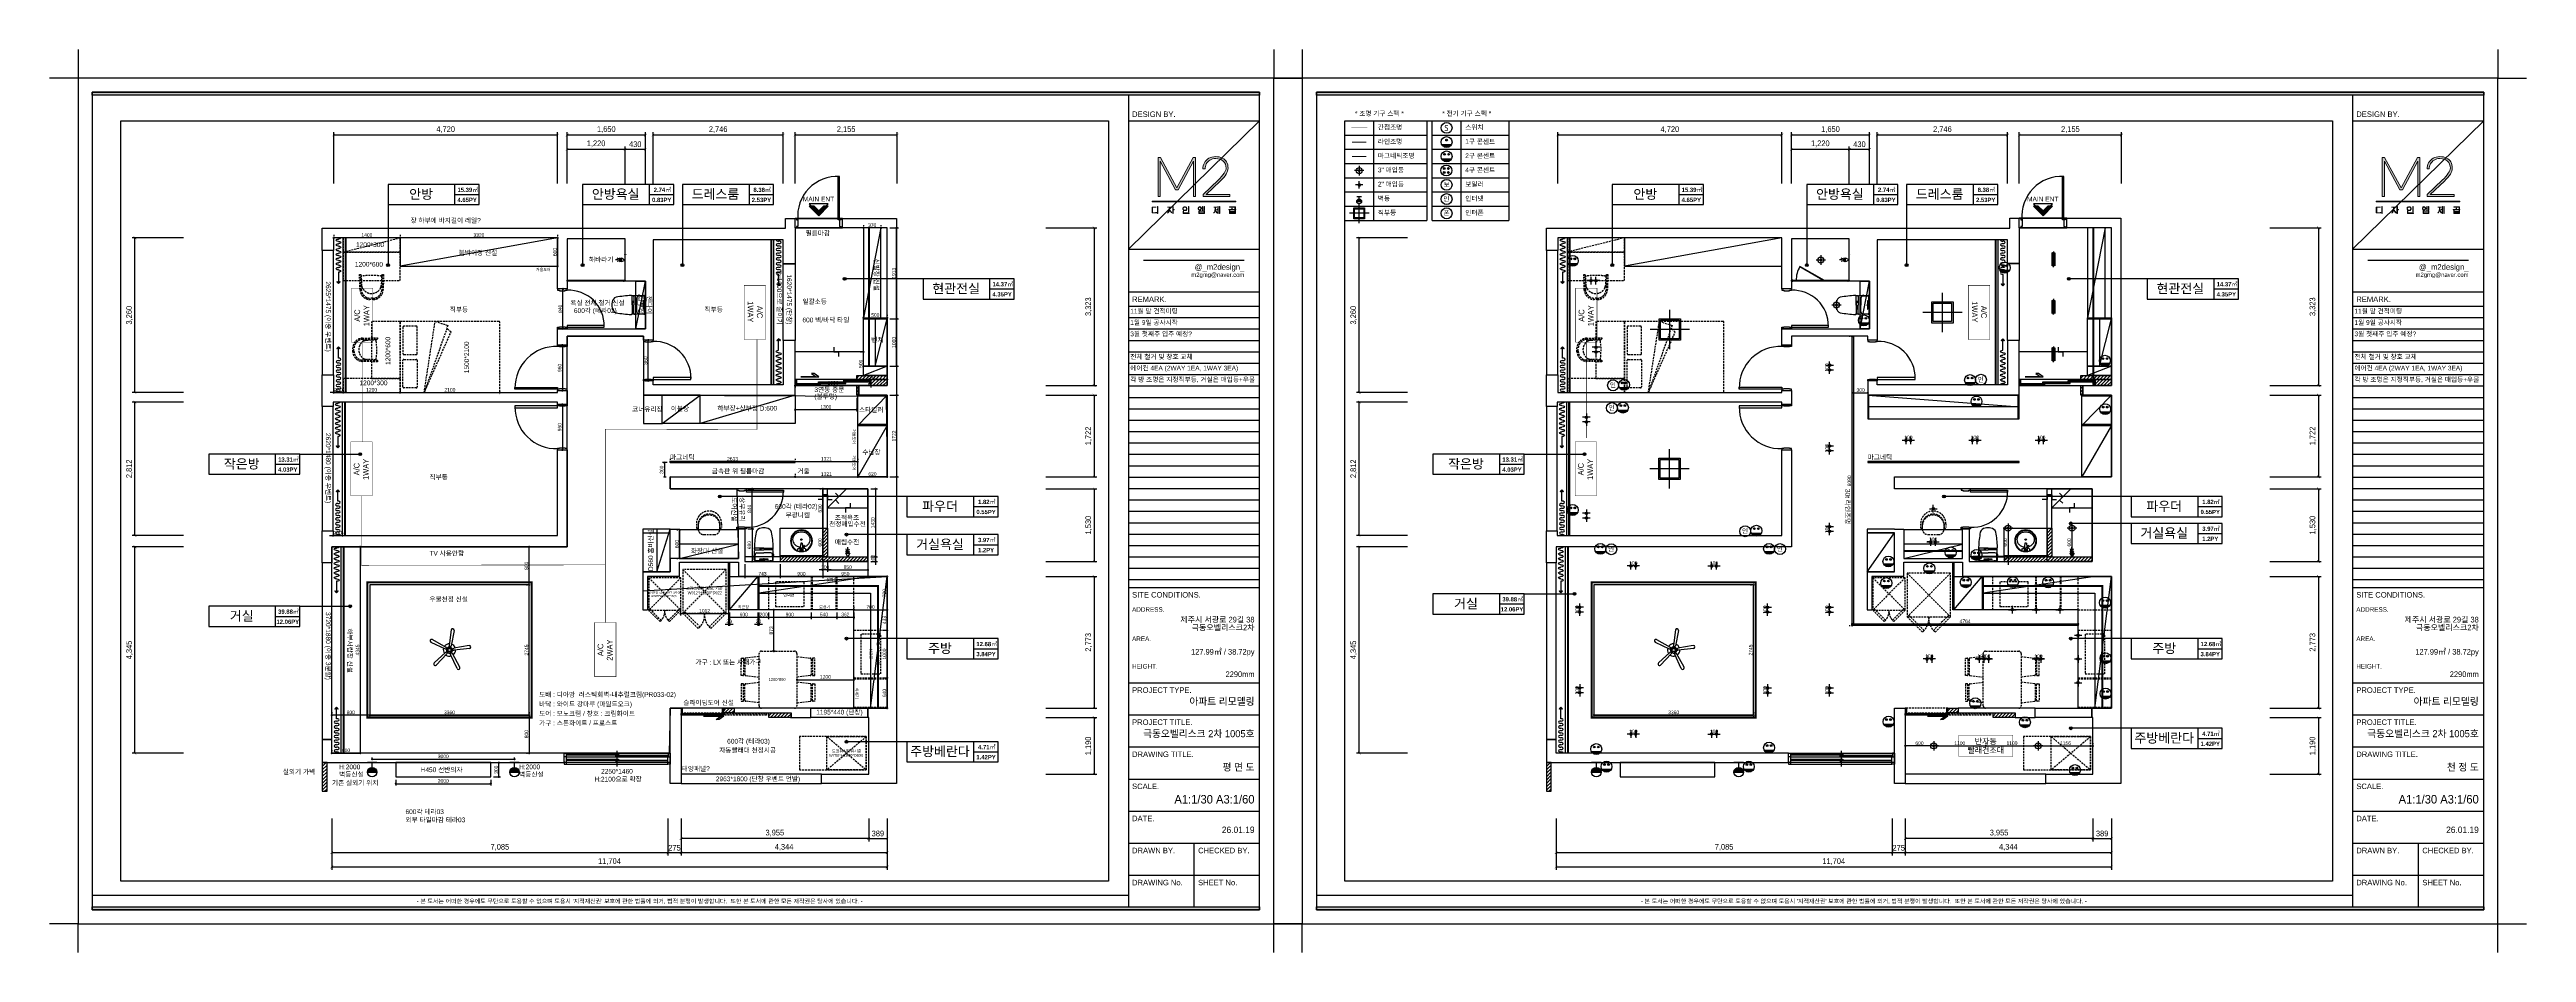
# Model space of a CAD drawing. Header units: inches. Extents: x 220271 to 272471, y 4186 to 23206.
import ezdxf
from ezdxf.enums import TextEntityAlignment as Align

# ---------------------------------------------------------------- set-up
doc = ezdxf.new("R2010")
doc.units = ezdxf.units.IN
doc.header["$LTSCALE"] = 50
doc.header["$MEASUREMENT"] = 0
for name, pattern in [('DH-HID2', [1.2, 0.8, -0.4]), ('HID', [2.5, 1.5, -1]), ('HID2', [1, 0.5, -0.5]), ('HIDDEN', [0.375, 0.25, -0.125])]:
    doc.linetypes.add(name, pattern=pattern)
for name, color, linetype in [('0-ELC TEXT', 7, 'Continuous'), ('01. F-소품', 3, 'Continuous'), ('03-TEXT', 3, 'Continuous'), ('03-WAL NEW', 3, 'Continuous'), ('04-WIN', 4, 'Continuous'), ('06-FUR', 6, 'Continuous'), ('06-LIGHT', 4, 'Continuous'), ('07-DIM WAL', 5, 'Continuous'), ('08-HAT', 8, 'Continuous'), ('3.기호.계단선', 30, 'Continuous'), ('_U+B808_U+C774_U+C5B4 2', 7, 'Continuous'), ('BATH', 4, 'Continuous'), ('CEIL-DOOR', 6, 'Continuous'), ('CEIL-LIGHT', 7, 'Continuous'), ('CO-BATH', 6, 'Continuous'), ('CO-DO-FR', 7, 'Continuous'), ('CO-DOOR', 8, 'Continuous'), ('F-SYM', 7, 'Continuous'), ('F-WALL1', 2, 'Continuous'), ('fin', 5, 'Continuous'), ('FORM(YOURNAME)-1', 1, 'Continuous'), ('FORM(YOURNAME)-11', 1, 'Continuous'), ('FU-FURM', 251, 'DH-HID2'), ('HL', 6, 'HIDDEN'), ('RC-LIGHT', 7, 'Continuous'), ('TOILET-1', 6, 'Continuous'), ('도면층4', 4, 'Continuous'), ('도면층5', 5, 'Continuous'), ('도면층8', 8, 'Continuous'), ('설비', 140, 'Continuous'), ('욕실설비', 3, 'Continuous')]:
    doc.layers.add(name, color=color, linetype=linetype)
doc.styles.add('YOURNAME', font='HY울릉도M.TTF')
doc.styles.add('넥슨고딕', font='NEXONLv1GothicBold.ttf')
doc.styles.add('스타일1', font='HY울릉도M.TTF')
doc.styles.add('코레일둥고', font='Korail_Round_Gothic_Medium.ttf')
doc.dimstyles.new('30', dxfattribs={"dimscale": 30, "dimtxt": 2.5, "dimasz": 2.5, "dimexe": 1.25, "dimexo": 2, "dimtad": 1, "dimdec": 0, "dimtxsty": '스타일1', "dimblk": 'DOTSMALL', "dimcen": 2.5, "dimclrd": 1, "dimclre": 1, "dimclrt": 7, "dimadec": 0, "dimazin": 0, "dimtfac": 1, "dimtdec": 0, "dimtix": 1, "dimtmove": 0, "dimatfit": 3, "dimldrblk": 'DOTSMALL', "dimfxl": 1.25, "dimarcsym": 0})
doc.dimstyles.new('YOURNAME-60', dxfattribs={"dimscale": 60, "dimtxt": 2, "dimasz": 0.9, "dimexe": 1, "dimexo": 3, "dimgap": 0.7, "dimtad": 1, "dimdec": 0, "dimzin": 0, "dimdsep": 46, "dimlunit": 6, "dimtxsty": 'YOURNAME', "dimblk": 'ARCHTICK', "dimcen": 0, "dimclrd": 1, "dimclre": 1, "dimclrt": 7, "dimadec": 0, "dimazin": 0, "dimtfac": 1, "dimtdec": 0, "dimtix": 1, "dimtmove": 2, "dimatfit": 3, "dimldrblk": 'ARCHTICK', "dimfxl": 1, "dimtolj": 1, "dimtzin": 0, "dimarcsym": 0})
pattern_1 = [(45, (0, -21624.49), (-35.355339, 35.355339), [])]
pattern_2 = [(45, (-100, -21624.49), (-35.355339, 35.355339), [])]
pattern_3 = [(45, (25800, -39444.49), (-35.355339, 35.355339), [])]
pattern_4 = [(45, (25700, -39444.49), (-35.355339, 35.355339), [])]

# ---------------------------------------------------------------- blocks, each defined once
blk = doc.blocks.new('block 34')
at = {"layer": '_U+B808_U+C774_U+C5B4 2'}
h = blk.add_hatch(color=35, dxfattribs=at)
h.dxf.hatch_style = 2
h.paths.add_polyline_path([(674.6, -105.5), (675.7, -105.5), (683.4, -119.7), (691.1, -105.5), (692.2, -105.5), (692.2, -123.8), (691.2, -123.8), (691.2, -107.3), (684, -120.7), (682.8, -120.7), (675.6, -107.3), (675.6, -123.8), (674.6, -123.8)])
h = blk.add_hatch(color=35, dxfattribs=at)
h.dxf.hatch_style = 2
edge = h.paths.add_edge_path()
edge.add_spline(control_points=[(704.7, -105.8), (705.6, -106.2), (706.3, -106.8), (706.7, -107.6), (707.2, -108.4), (707.4, -109.4), (707.4, -110.5), (707.4, -111.4), (707.1, -112.4), (706.5, -113.3), (705.9, -114.3), (705, -115.4), (703.7, -116.6), (703.7, -116.6), (697.1, -122.9), (697.1, -122.9), (697.1, -122.9), (708.3, -122.9), (708.3, -122.9), (708.3, -122.9), (708.3, -123.8), (708.3, -123.8), (708.3, -123.8), (695.7, -123.8), (695.7, -123.8), (695.7, -123.8), (695.7, -122.9), (695.7, -122.9), (695.7, -122.9), (702.7, -116.2), (702.7, -116.2), (704, -114.9), (704.9, -113.9), (705.5, -112.9), (706.1, -112), (706.5, -111.2), (706.5, -110.5), (706.5, -109.1), (706, -108), (705.1, -107.2), (704.2, -106.4), (703.1, -106), (701.6, -106), (700.5, -106), (699.6, -106.3), (698.9, -106.7), (698.1, -107.2), (697.6, -107.8), (697.2, -108.5), (696.8, -109.2), (696.6, -110.1), (696.6, -110.9), (696.6, -110.9), (695.6, -110.9), (695.6, -110.9), (695.6, -109.9), (695.8, -108.9), (696.3, -108), (696.8, -107.2), (697.5, -106.5), (698.4, -105.9), (699.3, -105.4), (700.3, -105.1), (701.6, -105.1), (702.8, -105.1), (703.8, -105.3), (704.7, -105.8)], knot_values=[0, 0, 0, 0, 1, 1, 1, 2, 2, 2, 3, 3, 3, 4, 4, 4, 5, 5, 5, 6, 6, 6, 7, 7, 7, 8, 8, 8, 9, 9, 9, 10, 10, 10, 11, 11, 11, 12, 12, 12, 13, 13, 13, 14, 14, 14, 15, 15, 15, 16, 16, 16, 17, 17, 17, 18, 18, 18, 19, 19, 19, 20, 20, 20, 21, 21, 21, 22, 22, 22, 22], degree=3, periodic=0)
at = {"layer": '_U+B808_U+C774_U+C5B4 2', "lineweight": 0}
blk.add_lwpolyline([(674.6, -105.5), (675.7, -105.5), (683.4, -119.7), (691.1, -105.5), (692.2, -105.5), (692.2, -123.8), (691.2, -123.8), (691.2, -107.3), (684, -120.7), (682.8, -120.7), (675.6, -107.3), (675.6, -123.8), (674.6, -123.8), (674.6, -105.5)], dxfattribs=at)
blk.add_open_spline([(704.7, -105.8), (705.6, -106.2), (706.3, -106.8), (706.7, -107.6), (707.2, -108.4), (707.4, -109.4), (707.4, -110.5), (707.4, -111.4), (707.1, -112.4), (706.5, -113.3), (705.9, -114.3), (705, -115.4), (703.7, -116.6), (703.7, -116.6), (697.1, -122.9), (697.1, -122.9), (697.1, -122.9), (708.3, -122.9), (708.3, -122.9), (708.3, -122.9), (708.3, -123.8), (708.3, -123.8), (708.3, -123.8), (695.7, -123.8), (695.7, -123.8), (695.7, -123.8), (695.7, -122.9), (695.7, -122.9), (695.7, -122.9), (702.7, -116.2), (702.7, -116.2), (704, -114.9), (704.9, -113.9), (705.5, -112.9), (706.1, -112), (706.5, -111.2), (706.5, -110.5), (706.5, -109.1), (706, -108), (705.1, -107.2), (704.2, -106.4), (703.1, -106), (701.6, -106), (700.5, -106), (699.6, -106.3), (698.9, -106.7), (698.1, -107.2), (697.6, -107.8), (697.2, -108.5), (696.8, -109.2), (696.6, -110.1), (696.6, -110.9), (696.6, -110.9), (695.6, -110.9), (695.6, -110.9), (695.6, -109.9), (695.8, -108.9), (696.3, -108), (696.8, -107.2), (697.5, -106.5), (698.4, -105.9), (699.3, -105.4), (700.3, -105.1), (701.6, -105.1), (702.8, -105.1), (703.8, -105.3), (704.7, -105.8)], degree=3, knots=[0, 0, 0, 0, 1, 1, 1, 2, 2, 2, 3, 3, 3, 4, 4, 4, 5, 5, 5, 6, 6, 6, 7, 7, 7, 8, 8, 8, 9, 9, 9, 10, 10, 10, 11, 11, 11, 12, 12, 12, 13, 13, 13, 14, 14, 14, 15, 15, 15, 16, 16, 16, 17, 17, 17, 18, 18, 18, 19, 19, 19, 20, 20, 20, 21, 21, 21, 22, 22, 22, 22], dxfattribs=at)
blk = doc.blocks.new('block 35')
at = {"layer": '_U+B808_U+C774_U+C5B4 2'}
h = blk.add_hatch(color=35, dxfattribs=at)
h.dxf.hatch_style = 2
edge = h.paths.add_edge_path()
edge.add_spline(control_points=[(673.7, -128.8), (673.7, -128.8), (672, -128.8), (672, -128.8), (672, -128.8), (672, -131.4), (672, -131.4), (672, -131.4), (673.1, -131.4), (673.1, -131.4), (673.3, -131.4), (673.4, -131.3), (673.6, -131.3), (673.7, -131.3), (673.9, -131.2), (674, -131.2), (674, -131.2), (674, -131.4), (674, -131.4), (673.9, -131.4), (673.8, -131.4), (673.6, -131.5), (673.5, -131.5), (673.3, -131.5), (673.1, -131.5), (673.1, -131.5), (671.8, -131.5), (671.8, -131.5), (671.8, -131.5), (671.8, -128.7), (671.8, -128.7), (671.8, -128.7), (673.7, -128.7), (673.7, -128.7), (673.7, -128.7), (673.7, -128.8), (673.7, -128.8)], knot_values=[0, 0, 0, 0, 1, 1, 1, 2, 2, 2, 3, 3, 3, 4, 4, 4, 5, 5, 5, 6, 6, 6, 7, 7, 7, 8, 8, 8, 9, 9, 9, 10, 10, 10, 11, 11, 11, 12, 12, 12, 12], degree=3, periodic=0)
h.paths.add_polyline_path([(674.5, -131.7), (674.4, -131.7), (674.4, -128.5), (674.5, -128.5)])
h = blk.add_hatch(color=35, dxfattribs=at)
h.dxf.hatch_style = 2
edge = h.paths.add_edge_path()
edge.add_spline(control_points=[(680, -130), (680, -130), (681.1, -131.4), (681.1, -131.4), (681.1, -131.4), (681, -131.5), (681, -131.5), (681, -131.5), (679.9, -130.2), (679.9, -130.2), (679.8, -130.6), (679.7, -130.9), (679.5, -131.1), (679.3, -131.3), (679.1, -131.5), (678.9, -131.5), (678.9, -131.5), (678.9, -131.4), (678.9, -131.4), (679.1, -131.3), (679.3, -131.2), (679.4, -130.9), (679.6, -130.7), (679.7, -130.4), (679.8, -130), (679.9, -129.7), (679.9, -129.3), (679.9, -128.8), (679.9, -128.8), (679, -128.8), (679, -128.8), (679, -128.8), (679, -128.7), (679, -128.7), (679, -128.7), (681, -128.7), (681, -128.7), (681, -128.7), (681, -128.8), (681, -128.8), (681, -128.8), (680.1, -128.8), (680.1, -128.8), (680.1, -129.3), (680, -129.7), (680, -130)], knot_values=[0, 0, 0, 0, 1, 1, 1, 2, 2, 2, 3, 3, 3, 4, 4, 4, 5, 5, 5, 6, 6, 6, 7, 7, 7, 8, 8, 8, 9, 9, 9, 10, 10, 10, 11, 11, 11, 12, 12, 12, 13, 13, 13, 14, 14, 14, 15, 15, 15, 15], degree=3, periodic=0)
h.paths.add_polyline_path([(682.2, -130.1), (681.7, -130.1), (681.7, -131.7), (681.5, -131.7), (681.5, -128.5), (681.7, -128.5), (681.7, -129.9), (682.2, -129.9)])
h = blk.add_hatch(color=35, dxfattribs=at)
h.dxf.hatch_style = 2
edge = h.paths.add_edge_path()
edge.add_spline(control_points=[(687.7, -128.7), (687.8, -128.8), (688, -128.9), (688, -129), (688.1, -129.1), (688.1, -129.3), (688.1, -129.5), (688.1, -129.6), (688.1, -129.8), (688, -129.9), (688, -130.1), (687.8, -130.2), (687.7, -130.3), (687.5, -130.3), (687.4, -130.4), (687.2, -130.4), (686.9, -130.4), (686.8, -130.3), (686.6, -130.3), (686.5, -130.2), (686.4, -130.1), (686.3, -129.9), (686.2, -129.8), (686.2, -129.6), (686.2, -129.5), (686.2, -129.3), (686.2, -129.1), (686.3, -129), (686.4, -128.9), (686.5, -128.8), (686.6, -128.7), (686.8, -128.6), (686.9, -128.6), (687.2, -128.6), (687.4, -128.6), (687.5, -128.6), (687.7, -128.7)], knot_values=[0, 0, 0, 0, 1, 1, 1, 2, 2, 2, 3, 3, 3, 4, 4, 4, 5, 5, 5, 6, 6, 6, 7, 7, 7, 8, 8, 8, 9, 9, 9, 10, 10, 10, 11, 11, 11, 12, 12, 12, 12], degree=3, periodic=0)
edge = h.paths.add_edge_path()
edge.add_spline(control_points=[(686.7, -128.8), (686.6, -128.9), (686.5, -128.9), (686.4, -129.1), (686.4, -129.2), (686.3, -129.3), (686.3, -129.5), (686.3, -129.6), (686.4, -129.8), (686.4, -129.9), (686.5, -130), (686.6, -130.1), (686.7, -130.2), (686.8, -130.2), (687, -130.2), (687.2, -130.2), (687.3, -130.2), (687.5, -130.2), (687.6, -130.2), (687.7, -130.1), (687.8, -130), (687.9, -129.9), (687.9, -129.8), (688, -129.6), (688, -129.5), (688, -129.3), (687.9, -129.2), (687.9, -129.1), (687.8, -128.9), (687.7, -128.9), (687.6, -128.8), (687.5, -128.7), (687.3, -128.7), (687.2, -128.7), (687, -128.7), (686.8, -128.7), (686.7, -128.8)], knot_values=[0, 0, 0, 0, 1, 1, 1, 2, 2, 2, 3, 3, 3, 4, 4, 4, 5, 5, 5, 6, 6, 6, 7, 7, 7, 8, 8, 8, 9, 9, 9, 10, 10, 10, 11, 11, 11, 12, 12, 12, 12], degree=3, periodic=0)
h.paths.add_polyline_path([(686.6, -131.5), (689.2, -131.5), (689.2, -131.7), (686.4, -131.7), (686.4, -130.7), (686.6, -130.7)])
h.paths.add_polyline_path([(689, -130.9), (688.9, -130.9), (688.9, -128.5), (689, -128.5)])
h = blk.add_hatch(color=35, dxfattribs=at)
h.dxf.hatch_style = 2
edge = h.paths.add_edge_path()
edge.add_spline(control_points=[(694.7, -130), (694.5, -130.2), (694.4, -130.2), (694.1, -130.2), (693.9, -130.2), (693.7, -130.2), (693.6, -130), (693.5, -129.8), (693.4, -129.6), (693.4, -129.4), (693.4, -129.1), (693.5, -128.9), (693.6, -128.8), (693.7, -128.6), (693.9, -128.5), (694.1, -128.5), (694.3, -128.5), (694.5, -128.6), (694.6, -128.7), (694.8, -128.9), (694.8, -129), (694.8, -129.2), (694.8, -129.2), (695.4, -129.2), (695.4, -129.2), (695.4, -129.2), (695.4, -128.5), (695.4, -128.5), (695.4, -128.5), (695.6, -128.5), (695.6, -128.5), (695.6, -128.5), (695.6, -130.3), (695.6, -130.3), (695.6, -130.3), (695.4, -130.3), (695.4, -130.3), (695.4, -130.3), (695.4, -129.4), (695.4, -129.4), (695.4, -129.4), (694.9, -129.4), (694.9, -129.4), (694.9, -129.6), (694.8, -129.8), (694.7, -130)], knot_values=[0, 0, 0, 0, 1, 1, 1, 2, 2, 2, 3, 3, 3, 4, 4, 4, 5, 5, 5, 6, 6, 6, 7, 7, 7, 8, 8, 8, 9, 9, 9, 10, 10, 10, 11, 11, 11, 12, 12, 12, 13, 13, 13, 14, 14, 14, 15, 15, 15, 15], degree=3, periodic=0)
edge = h.paths.add_edge_path()
edge.add_spline(control_points=[(693.7, -129.9), (693.8, -130), (694, -130.1), (694.1, -130.1), (694.3, -130.1), (694.5, -130), (694.5, -129.9), (694.6, -129.8), (694.7, -129.6), (694.7, -129.4), (694.7, -129.2), (694.6, -129), (694.5, -128.9), (694.5, -128.8), (694.3, -128.7), (694.1, -128.7), (694, -128.7), (693.8, -128.8), (693.7, -128.9), (693.6, -129), (693.6, -129.2), (693.6, -129.4), (693.6, -129.6), (693.6, -129.8), (693.7, -129.9)], knot_values=[0, 0, 0, 0, 1, 1, 1, 2, 2, 2, 3, 3, 3, 4, 4, 4, 5, 5, 5, 6, 6, 6, 7, 7, 7, 8, 8, 8, 8], degree=3, periodic=0)
h.paths.add_polyline_path([(693.7, -130.6), (696.4, -130.6), (696.4, -131.7), (693.7, -131.7)])
h.paths.add_polyline_path([(693.9, -131.5), (696.2, -131.5), (696.2, -130.7), (693.9, -130.7)])
h.paths.add_polyline_path([(696.4, -128.5), (696.4, -130.3), (696.2, -130.3), (696.2, -128.5)])
h = blk.add_hatch(color=35, dxfattribs=at)
h.dxf.hatch_style = 2
edge = h.paths.add_edge_path()
edge.add_spline(control_points=[(701.5, -129.9), (701.5, -129.9), (702.3, -131.4), (702.3, -131.4), (702.3, -131.4), (702.1, -131.5), (702.1, -131.5), (702.1, -131.5), (701.4, -130.2), (701.4, -130.2), (701.3, -130.9), (701, -131.4), (700.6, -131.5), (700.6, -131.5), (700.6, -131.4), (700.6, -131.4), (700.9, -131.3), (701.1, -131), (701.2, -130.5), (701.3, -130.1), (701.4, -129.5), (701.4, -128.8), (701.4, -128.8), (700.7, -128.8), (700.7, -128.8), (700.7, -128.8), (700.7, -128.7), (700.7, -128.7), (700.7, -128.7), (702.2, -128.7), (702.2, -128.7), (702.2, -128.7), (702.2, -128.8), (702.2, -128.8), (702.2, -128.8), (701.5, -128.8), (701.5, -128.8), (701.5, -129.2), (701.5, -129.6), (701.5, -129.9)], knot_values=[0, 0, 0, 0, 1, 1, 1, 2, 2, 2, 3, 3, 3, 4, 4, 4, 5, 5, 5, 6, 6, 6, 7, 7, 7, 8, 8, 8, 9, 9, 9, 10, 10, 10, 11, 11, 11, 12, 12, 12, 13, 13, 13, 13], degree=3, periodic=0)
h.paths.add_polyline_path([(702.6, -128.5), (702.8, -128.5), (702.8, -131.7), (702.6, -131.7), (702.6, -129.9), (702, -129.9), (702, -129.8), (702.6, -129.8)])
h.paths.add_polyline_path([(703.6, -128.5), (703.6, -131.7), (703.4, -131.7), (703.4, -128.5)])
h = blk.add_hatch(color=35, dxfattribs=at)
h.dxf.hatch_style = 2
h.paths.add_polyline_path([(711, -129.9), (711, -130.1), (707.8, -130.1), (707.8, -129.9), (709.2, -129.9), (709.2, -129.2), (709.3, -129.2), (709.3, -129.9)])
h.paths.add_polyline_path([(710.6, -128.7), (708.1, -128.7), (708.1, -128.6), (710.8, -128.6), (710.8, -129.6), (710.6, -129.6)])
h.paths.add_polyline_path([(710.6, -130.4), (710.8, -130.4), (710.8, -131.7), (708.1, -131.7), (708.1, -130.4), (708.2, -130.4), (708.2, -130.8), (710.6, -130.8)])
h.paths.add_polyline_path([(710.6, -131.5), (710.6, -131), (708.2, -131), (708.2, -131.5)])
at = {"layer": '_U+B808_U+C774_U+C5B4 2', "lineweight": 0}
for points in [[(674.5, -131.7), (674.4, -131.7), (674.4, -128.5), (674.5, -128.5), (674.5, -131.7)], [(682.2, -130.1), (681.7, -130.1), (681.7, -131.7), (681.5, -131.7), (681.5, -128.5), (681.7, -128.5), (681.7, -129.9), (682.2, -129.9), (682.2, -130.1)], [(686.6, -131.5), (689.2, -131.5), (689.2, -131.7), (686.4, -131.7), (686.4, -130.7), (686.6, -130.7), (686.6, -131.5)], [(689, -130.9), (688.9, -130.9), (688.9, -128.5), (689, -128.5), (689, -130.9)], [(693.7, -130.6), (696.4, -130.6), (696.4, -131.7), (693.7, -131.7), (693.7, -130.6)], [(693.9, -131.5), (696.2, -131.5), (696.2, -130.7), (693.9, -130.7), (693.9, -131.5)], [(696.4, -128.5), (696.4, -130.3), (696.2, -130.3), (696.2, -128.5), (696.4, -128.5)], [(702.6, -128.5), (702.8, -128.5), (702.8, -131.7), (702.6, -131.7), (702.6, -129.9), (702, -129.9), (702, -129.8), (702.6, -129.8), (702.6, -128.5)], [(703.6, -128.5), (703.6, -131.7), (703.4, -131.7), (703.4, -128.5), (703.6, -128.5)], [(711, -129.9), (711, -130.1), (707.8, -130.1), (707.8, -129.9), (709.2, -129.9), (709.2, -129.2), (709.3, -129.2), (709.3, -129.9), (711, -129.9)], [(710.6, -128.7), (708.1, -128.7), (708.1, -128.6), (710.8, -128.6), (710.8, -129.6), (710.6, -129.6), (710.6, -128.7)], [(710.6, -130.4), (710.8, -130.4), (710.8, -131.7), (708.1, -131.7), (708.1, -130.4), (708.2, -130.4), (708.2, -130.8), (710.6, -130.8), (710.6, -130.4)], [(710.6, -131.5), (710.6, -131), (708.2, -131), (708.2, -131.5), (710.6, -131.5)]]:
    blk.add_lwpolyline(points, dxfattribs=at)
for points, knots in [([(673.7, -128.8), (673.7, -128.8), (672, -128.8), (672, -128.8), (672, -128.8), (672, -131.4), (672, -131.4), (672, -131.4), (673.1, -131.4), (673.1, -131.4), (673.3, -131.4), (673.4, -131.3), (673.6, -131.3), (673.7, -131.3), (673.9, -131.2), (674, -131.2), (674, -131.2), (674, -131.4), (674, -131.4), (673.9, -131.4), (673.8, -131.4), (673.6, -131.5), (673.5, -131.5), (673.3, -131.5), (673.1, -131.5), (673.1, -131.5), (671.8, -131.5), (671.8, -131.5), (671.8, -131.5), (671.8, -128.7), (671.8, -128.7), (671.8, -128.7), (673.7, -128.7), (673.7, -128.7), (673.7, -128.7), (673.7, -128.8), (673.7, -128.8)], [0, 0, 0, 0, 1, 1, 1, 2, 2, 2, 3, 3, 3, 4, 4, 4, 5, 5, 5, 6, 6, 6, 7, 7, 7, 8, 8, 8, 9, 9, 9, 10, 10, 10, 11, 11, 11, 12, 12, 12, 12]), ([(680, -130), (680, -130), (681.1, -131.4), (681.1, -131.4), (681.1, -131.4), (681, -131.5), (681, -131.5), (681, -131.5), (679.9, -130.2), (679.9, -130.2), (679.8, -130.6), (679.7, -130.9), (679.5, -131.1), (679.3, -131.3), (679.1, -131.5), (678.9, -131.5), (678.9, -131.5), (678.9, -131.4), (678.9, -131.4), (679.1, -131.3), (679.3, -131.2), (679.4, -130.9), (679.6, -130.7), (679.7, -130.4), (679.8, -130), (679.9, -129.7), (679.9, -129.3), (679.9, -128.8), (679.9, -128.8), (679, -128.8), (679, -128.8), (679, -128.8), (679, -128.7), (679, -128.7), (679, -128.7), (681, -128.7), (681, -128.7), (681, -128.7), (681, -128.8), (681, -128.8), (681, -128.8), (680.1, -128.8), (680.1, -128.8), (680.1, -129.3), (680, -129.7), (680, -130)], [0, 0, 0, 0, 1, 1, 1, 2, 2, 2, 3, 3, 3, 4, 4, 4, 5, 5, 5, 6, 6, 6, 7, 7, 7, 8, 8, 8, 9, 9, 9, 10, 10, 10, 11, 11, 11, 12, 12, 12, 13, 13, 13, 14, 14, 14, 15, 15, 15, 15]), ([(687.7, -128.7), (687.8, -128.8), (688, -128.9), (688, -129), (688.1, -129.1), (688.1, -129.3), (688.1, -129.5), (688.1, -129.6), (688.1, -129.8), (688, -129.9), (688, -130.1), (687.8, -130.2), (687.7, -130.3), (687.5, -130.3), (687.4, -130.4), (687.2, -130.4), (686.9, -130.4), (686.8, -130.3), (686.6, -130.3), (686.5, -130.2), (686.4, -130.1), (686.3, -129.9), (686.2, -129.8), (686.2, -129.6), (686.2, -129.5), (686.2, -129.3), (686.2, -129.1), (686.3, -129), (686.4, -128.9), (686.5, -128.8), (686.6, -128.7), (686.8, -128.6), (686.9, -128.6), (687.2, -128.6), (687.4, -128.6), (687.5, -128.6), (687.7, -128.7)], [0, 0, 0, 0, 1, 1, 1, 2, 2, 2, 3, 3, 3, 4, 4, 4, 5, 5, 5, 6, 6, 6, 7, 7, 7, 8, 8, 8, 9, 9, 9, 10, 10, 10, 11, 11, 11, 12, 12, 12, 12]), ([(686.7, -128.8), (686.6, -128.9), (686.5, -128.9), (686.4, -129.1), (686.4, -129.2), (686.3, -129.3), (686.3, -129.5), (686.3, -129.6), (686.4, -129.8), (686.4, -129.9), (686.5, -130), (686.6, -130.1), (686.7, -130.2), (686.8, -130.2), (687, -130.2), (687.2, -130.2), (687.3, -130.2), (687.5, -130.2), (687.6, -130.2), (687.7, -130.1), (687.8, -130), (687.9, -129.9), (687.9, -129.8), (688, -129.6), (688, -129.5), (688, -129.3), (687.9, -129.2), (687.9, -129.1), (687.8, -128.9), (687.7, -128.9), (687.6, -128.8), (687.5, -128.7), (687.3, -128.7), (687.2, -128.7), (687, -128.7), (686.8, -128.7), (686.7, -128.8)], [0, 0, 0, 0, 1, 1, 1, 2, 2, 2, 3, 3, 3, 4, 4, 4, 5, 5, 5, 6, 6, 6, 7, 7, 7, 8, 8, 8, 9, 9, 9, 10, 10, 10, 11, 11, 11, 12, 12, 12, 12]), ([(694.7, -130), (694.5, -130.2), (694.4, -130.2), (694.1, -130.2), (693.9, -130.2), (693.7, -130.2), (693.6, -130), (693.5, -129.8), (693.4, -129.6), (693.4, -129.4), (693.4, -129.1), (693.5, -128.9), (693.6, -128.8), (693.7, -128.6), (693.9, -128.5), (694.1, -128.5), (694.3, -128.5), (694.5, -128.6), (694.6, -128.7), (694.8, -128.9), (694.8, -129), (694.8, -129.2), (694.8, -129.2), (695.4, -129.2), (695.4, -129.2), (695.4, -129.2), (695.4, -128.5), (695.4, -128.5), (695.4, -128.5), (695.6, -128.5), (695.6, -128.5), (695.6, -128.5), (695.6, -130.3), (695.6, -130.3), (695.6, -130.3), (695.4, -130.3), (695.4, -130.3), (695.4, -130.3), (695.4, -129.4), (695.4, -129.4), (695.4, -129.4), (694.9, -129.4), (694.9, -129.4), (694.9, -129.6), (694.8, -129.8), (694.7, -130)], [0, 0, 0, 0, 1, 1, 1, 2, 2, 2, 3, 3, 3, 4, 4, 4, 5, 5, 5, 6, 6, 6, 7, 7, 7, 8, 8, 8, 9, 9, 9, 10, 10, 10, 11, 11, 11, 12, 12, 12, 13, 13, 13, 14, 14, 14, 15, 15, 15, 15]), ([(693.7, -129.9), (693.8, -130), (694, -130.1), (694.1, -130.1), (694.3, -130.1), (694.5, -130), (694.5, -129.9), (694.6, -129.8), (694.7, -129.6), (694.7, -129.4), (694.7, -129.2), (694.6, -129), (694.5, -128.9), (694.5, -128.8), (694.3, -128.7), (694.1, -128.7), (694, -128.7), (693.8, -128.8), (693.7, -128.9), (693.6, -129), (693.6, -129.2), (693.6, -129.4), (693.6, -129.6), (693.6, -129.8), (693.7, -129.9)], [0, 0, 0, 0, 1, 1, 1, 2, 2, 2, 3, 3, 3, 4, 4, 4, 5, 5, 5, 6, 6, 6, 7, 7, 7, 8, 8, 8, 8]), ([(701.5, -129.9), (701.5, -129.9), (702.3, -131.4), (702.3, -131.4), (702.3, -131.4), (702.1, -131.5), (702.1, -131.5), (702.1, -131.5), (701.4, -130.2), (701.4, -130.2), (701.3, -130.9), (701, -131.4), (700.6, -131.5), (700.6, -131.5), (700.6, -131.4), (700.6, -131.4), (700.9, -131.3), (701.1, -131), (701.2, -130.5), (701.3, -130.1), (701.4, -129.5), (701.4, -128.8), (701.4, -128.8), (700.7, -128.8), (700.7, -128.8), (700.7, -128.8), (700.7, -128.7), (700.7, -128.7), (700.7, -128.7), (702.2, -128.7), (702.2, -128.7), (702.2, -128.7), (702.2, -128.8), (702.2, -128.8), (702.2, -128.8), (701.5, -128.8), (701.5, -128.8), (701.5, -129.2), (701.5, -129.6), (701.5, -129.9)], [0, 0, 0, 0, 1, 1, 1, 2, 2, 2, 3, 3, 3, 4, 4, 4, 5, 5, 5, 6, 6, 6, 7, 7, 7, 8, 8, 8, 9, 9, 9, 10, 10, 10, 11, 11, 11, 12, 12, 12, 13, 13, 13, 13])]:
    blk.add_open_spline(points, degree=3, knots=knots, dxfattribs=at)
blk = doc.blocks.new('block 33')
at = {"layer": '_U+B808_U+C774_U+C5B4 2'}
for name in ['block 34', 'block 35']:
    blk.add_blockref(name, (0, 0), dxfattribs=at)
blk = doc.blocks.new('block 32')
at = {"layer": '_U+B808_U+C774_U+C5B4 2'}
h = blk.add_hatch(color=35, dxfattribs=at)
h.dxf.hatch_style = 2
h.paths.add_polyline_path([(711, -126.3), (671.8, -126.3), (671.8, -125.9), (711, -125.9)])
at = {"layer": '_U+B808_U+C774_U+C5B4 2', "lineweight": 0}
blk.add_lwpolyline([(711, -126.3), (671.8, -126.3), (671.8, -125.9), (711, -125.9), (711, -126.3)], dxfattribs=at)
at = {"layer": '_U+B808_U+C774_U+C5B4 2'}
blk.add_blockref('block 33', (0, 0), dxfattribs=at)
blk = doc.blocks.new('FORM-ELEVATION')
at = {"layer": 'FORM(YOURNAME)-11'}
h = blk.add_hatch(color=256, dxfattribs=at)
h.dxf.hatch_style = 1
h.paths.add_polyline_path([(-10309, 35708), (71691, 35708), (71691, 35508), (-10309, 35508)])
h.paths.add_polyline_path([(-10309, -21492), (71691, -21492), (71691, -21692), (-10309, -21692)])
at = {"layer": 'Defpoints', "color": 158}
for p, q in [((62481, 35508), (62481, -21492)), ((62481, 33708), (71691, 33708)), ((62481, 24686), (71691, 33708)), ((62481, 24686), (71691, 24686)), ((62481, 20686), (71691, 20686)), ((62481, 19886), (71691, 19886)), ((62481, 19086), (71691, 19086)), ((62481, 18286), (71691, 18286)), ((62481, 17486), (71691, 17486)), ((62481, 16686), (71691, 16686)), ((62481, 15886), (71691, 15886)), ((62481, 15086), (71691, 15086)), ((62481, 14286), (71691, 14286)), ((62481, 13486), (71691, 13486)), ((62481, 12686), (71691, 12686)), ((62481, 11886), (71691, 11886)), ((62481, 11086), (71691, 11086)), ((62481, 10286), (71691, 10286)), ((62481, 9486), (71691, 9486)), ((62481, 8686), (71691, 8686)), ((62481, 7886), (71691, 7886)), ((62481, 7086), (71691, 7086)), ((62481, 6286), (71691, 6286)), ((62481, 5486), (71691, 5486)), ((62481, 4686), (71691, 4686)), ((62481, 3886), (71691, 3886)), ((62481, 3086), (71691, 3086)), ((62481, 2286), (71691, 2286)), ((62481, 1486), (71691, 1486)), ((62481, -20692), (-10309, -20692))]:
    blk.add_line(p, q, dxfattribs=at)
at = {"layer": 'Defpoints', "color": 1}
for points in [[(-11309, 38708), (-11309, 36708), (-13309, 36708)], [(72691, 38708), (72691, 36708), (74691, 36708)], [(-11309, -24692), (-11309, -22692), (-13309, -22692)], [(72691, -24692), (72691, -22692), (74691, -22692)]]:
    blk.add_lwpolyline(points, dxfattribs=at)
at = {"layer": 'Defpoints', "color": 158}
for points in [[(-10309, -21692), (71691, -21692), (71691, 35708), (-10309, 35708)], [(-8309, 33708), (61071, 33708), (61071, -19692), (-8309, -19692)]]:
    blk.add_lwpolyline(points, close=True, dxfattribs=at)
at = {"layer": 'FORM(YOURNAME)-11', "color": 251}
blk.add_line((63550, 23916), (70622, 23916), dxfattribs=at)
at = {"layer": 'FORM(YOURNAME)-11', "color": 14}
for p, q in [((62481, 21686), (71691, 21686)), ((62481, 937), (71691, 937)), ((62481, -5756), (71691, -5756)), ((62481, -8009), (71691, -8009)), ((62481, -10261), (71691, -10261)), ((62481, -12514), (71691, -12514)), ((62481, -14766), (71691, -14766)), ((62481, -17019), (71691, -17019)), ((67086, -17019), (67086, -21492)), ((62481, -19271), (71691, -19271))]:
    blk.add_line(p, q, dxfattribs=at)
at = {"layer": 'FORM(YOURNAME)-11', "color": 250}
blk.add_lwpolyline([(-11309, -22692), (72691, -22692), (72691, 36708), (-11309, 36708)], close=True, dxfattribs=at)
at = {"layer": 'FORM(YOURNAME)-11'}
for points in [[(-10309, 35708), (71691, 35708), (71691, 35508), (-10309, 35508)], [(-10309, -21492), (71691, -21492), (71691, -21692), (-10309, -21692)]]:
    blk.add_lwpolyline(points, close=True, dxfattribs=at)
at = {"layer": '_U+B808_U+C774_U+C5B4 2', "xscale": 150, "yscale": 150, "zscale": 150}
blk.add_blockref('block 32', (-36628, 46957), dxfattribs=at)
at = {"layer": 'FORM(YOURNAME)-11', "color": 14, "style": 'YOURNAME'}
for s, height, p in [('DESIGN BY.', 386.1, (62739, 34170)), ('REMARK.', 386.1, (62739, 21172)), ('SITE CONDITIONS.', 386.14, (62739, 422)), ('PROJECT TYPE.', 386.14, (62739, -6271)), ('PROJECT TITLE.', 386.14, (62739, -8524)), ('DRAWING TITLE.', 386.14, (62739, -10776)), ('SCALE.', 386.1, (62739, -13029)), ('DATE.', 386.1, (62739, -15281)), ('DRAWN BY.', 386.1, (62739, -17534)), ('CHECKED BY.', 386.14, (67376, -17534)), ('DRAWING No.', 386.14, (62739, -19786)), ('SHEET No.', 386.1, (67376, -19786))]:
    blk.add_text(s, height=height, dxfattribs=at).set_placement(p, align=Align.MIDDLE_LEFT)
for s, height, width, p in [('m2gmg@naver.com', 300, 0.995, (70622, 22747)), ('@_m2design_', 400, 1.03, (70622, 23242))]:
    blk.add_text(s, height=height, dxfattribs=dict(at, width=width)).set_placement(p, align=Align.RIGHT)
at = {"layer": 'FORM(YOURNAME)-11', "color": 251, "style": 'YOURNAME'}
for s, p in [('ADDRESS.', (62739, -608)), ('AREA.', (62739, -2667)), ('HEIGHT.', (62739, -4598))]:
    blk.add_text(s, height=321.8, dxfattribs=at).set_placement(p, align=Align.MIDDLE_LEFT)
at = {"layer": 'FORM(YOURNAME)-11', "color": 1, "style": 'YOURNAME'}
blk.add_text("- 본 도서는 어떠한 경우에도 무단으로 도용할 수 없으며 도용시 '지적재산권' 보호에 관한 법률에 의거, 법적 분쟁이 발생합니다.  또한 본 도서에 관한 모든 저작권은 당사에 있습니다. -", height=300, dxfattribs=at).set_placement((28146, -21092), align=Align.MIDDLE_CENTER)
at = {"layer": 'FORM(YOURNAME)-11', "color": 3, "style": 'YOURNAME'}
for tag, height, p in [('2', 450, (71041, -1863)), ('1', 450, (71041, -1219)), ('3', 450, (71041, -3150)), ('4', 450, (71041, -5081)), ('5', 515, (71041, -7398)), ('6', 515, (71041, -9650)), ('7', 515, (71041, -11903)), ('8', 515, (71041, -14155)), ('9', 515, (71041, -16408)), ('10', 515, (66791, -18596)), ('11', 515, (71041, -18660)), ('12', 515, (66791, -20848)), ('13', 515, (71041, -20848))]:
    blk.add_attdef(tag, text='', height=height, dxfattribs=at).set_placement(p, align=Align.MIDDLE_RIGHT)
blk = doc.blocks.new('_ArchTick')
at = {"color": 0, "linetype": 'ByBlock', "const_width": 0.15}
blk.add_lwpolyline([(-0.5, -0.5), (0.5, 0.5)], dxfattribs=at)
blk = doc.blocks.new('*D56')
at = {"layer": '07-DIM WAL', "color": 1, "lineweight": -2, "transparency": 16777216}
for p, q in [((235982, 20386), (235982, 21466)), ((238137, 21406), (235982, 21406)), ((238137, 20386), (238137, 21466))]:
    blk.add_line(p, q, dxfattribs=at)
at = {"layer": 'Defpoints', "color": 0, "transparency": 16777216}
for p in [(235982, 21406), (235982, 20206), (238137, 20206)]:
    blk.add_point(p, dxfattribs=at)
at = {"layer": '07-DIM WAL', "color": 1, "lineweight": -2, "transparency": 16777216, "xscale": 54, "yscale": 54, "zscale": 54, "rotation": 180}
blk.add_blockref('_ArchTick', (235982, 21406), dxfattribs=at)
at = {"layer": '07-DIM WAL', "color": 1, "lineweight": -2, "transparency": 16777216, "xscale": 54, "yscale": 54, "zscale": 54}
blk.add_blockref('_ArchTick', (238137, 21406), dxfattribs=at)
at = {"layer": '07-DIM WAL', "color": 7, "transparency": 16777216, "insert": (237059, 21520), "char_height": 120, "attachment_point": 5, "style": 'YOURNAME'}
blk.add_mtext('\\A1;2,155', dxfattribs=at)
blk = doc.blocks.new('*D57')
at = {"layer": '07-DIM WAL', "color": 1, "lineweight": -2, "transparency": 16777216}
for p, q in [((232989, 20386), (232989, 21466)), ((235735, 21406), (232989, 21406)), ((235735, 20386), (235735, 21466))]:
    blk.add_line(p, q, dxfattribs=at)
at = {"layer": 'Defpoints', "color": 0, "transparency": 16777216}
for p in [(232989, 21406), (232989, 20206), (235735, 20206)]:
    blk.add_point(p, dxfattribs=at)
at = {"layer": '07-DIM WAL', "color": 1, "lineweight": -2, "transparency": 16777216, "xscale": 54, "yscale": 54, "zscale": 54, "rotation": 180}
blk.add_blockref('_ArchTick', (232989, 21406), dxfattribs=at)
at = {"layer": '07-DIM WAL', "color": 1, "lineweight": -2, "transparency": 16777216, "xscale": 54, "yscale": 54, "zscale": 54}
blk.add_blockref('_ArchTick', (235735, 21406), dxfattribs=at)
at = {"layer": '07-DIM WAL', "color": 7, "transparency": 16777216, "insert": (234362, 21520), "char_height": 120, "attachment_point": 5, "style": 'YOURNAME'}
blk.add_mtext('\\A1;2,746', dxfattribs=at)
blk = doc.blocks.new('*D58')
at = {"layer": '07-DIM WAL', "color": 1, "lineweight": -2, "transparency": 16777216}
for p, q in [((231179, 20386), (231179, 21466)), ((232829, 21406), (231179, 21406)), ((232829, 20386), (232829, 21466))]:
    blk.add_line(p, q, dxfattribs=at)
at = {"layer": 'Defpoints', "color": 0, "transparency": 16777216}
for p in [(231179, 21406), (231179, 20206), (232829, 20206)]:
    blk.add_point(p, dxfattribs=at)
at = {"layer": '07-DIM WAL', "color": 1, "lineweight": -2, "transparency": 16777216, "xscale": 54, "yscale": 54, "zscale": 54, "rotation": 180}
blk.add_blockref('_ArchTick', (231179, 21406), dxfattribs=at)
at = {"layer": '07-DIM WAL', "color": 1, "lineweight": -2, "transparency": 16777216, "xscale": 54, "yscale": 54, "zscale": 54}
blk.add_blockref('_ArchTick', (232829, 21406), dxfattribs=at)
at = {"layer": '07-DIM WAL', "color": 7, "transparency": 16777216, "insert": (232004, 21520), "char_height": 120, "attachment_point": 5, "style": 'YOURNAME'}
blk.add_mtext('\\A1;1,650', dxfattribs=at)
blk = doc.blocks.new('*D59')
at = {"layer": '07-DIM WAL', "color": 1, "lineweight": -2, "transparency": 16777216}
for p, q in [((231179, 20386), (231179, 21166)), ((231179, 21106), (232399, 21106)), ((232399, 20386), (232399, 21166))]:
    blk.add_line(p, q, dxfattribs=at)
at = {"layer": 'Defpoints', "color": 0, "transparency": 16777216}
for p in [(232399, 21106), (231179, 20206), (232399, 20206)]:
    blk.add_point(p, dxfattribs=at)
at = {"layer": '07-DIM WAL', "color": 1, "lineweight": -2, "transparency": 16777216, "xscale": 54, "yscale": 54, "zscale": 54, "rotation": 180}
blk.add_blockref('_ArchTick', (231179, 21106), dxfattribs=at)
at = {"layer": '07-DIM WAL', "color": 1, "lineweight": -2, "transparency": 16777216, "xscale": 54, "yscale": 54, "zscale": 54}
blk.add_blockref('_ArchTick', (232399, 21106), dxfattribs=at)
at = {"layer": '07-DIM WAL', "color": 7, "transparency": 16777216, "insert": (231789, 21220), "char_height": 120, "attachment_point": 5, "style": 'YOURNAME'}
blk.add_mtext('\\A1;1,220', dxfattribs=at)
blk = doc.blocks.new('*D60')
at = {"layer": '07-DIM WAL', "color": 1, "lineweight": -2, "transparency": 16777216}
for p, q in [((232399, 20386), (232399, 21166)), ((232399, 21106), (232829, 21106)), ((232829, 20386), (232829, 21166))]:
    blk.add_line(p, q, dxfattribs=at)
at = {"layer": 'Defpoints', "color": 0, "transparency": 16777216}
for p in [(232829, 21106), (232399, 20206), (232829, 20206)]:
    blk.add_point(p, dxfattribs=at)
at = {"layer": '07-DIM WAL', "color": 1, "lineweight": -2, "transparency": 16777216, "xscale": 54, "yscale": 54, "zscale": 54, "rotation": 180}
blk.add_blockref('_ArchTick', (232399, 21106), dxfattribs=at)
at = {"layer": '07-DIM WAL', "color": 1, "lineweight": -2, "transparency": 16777216, "xscale": 54, "yscale": 54, "zscale": 54}
blk.add_blockref('_ArchTick', (232829, 21106), dxfattribs=at)
at = {"layer": '07-DIM WAL', "color": 7, "transparency": 16777216, "insert": (232614, 21211), "char_height": 120, "attachment_point": 5, "style": 'YOURNAME'}
blk.add_mtext('\\A1;430', dxfattribs=at)
blk = doc.blocks.new('*D61')
at = {"layer": '07-DIM WAL', "color": 1, "lineweight": -2, "transparency": 16777216}
for p, q in [((226259, 20386), (226259, 21466)), ((230979, 21406), (226259, 21406)), ((230979, 20386), (230979, 21466))]:
    blk.add_line(p, q, dxfattribs=at)
at = {"layer": 'Defpoints', "color": 0, "transparency": 16777216}
for p in [(226259, 21406), (226259, 20206), (230979, 20206)]:
    blk.add_point(p, dxfattribs=at)
at = {"layer": '07-DIM WAL', "color": 1, "lineweight": -2, "transparency": 16777216, "xscale": 54, "yscale": 54, "zscale": 54, "rotation": 180}
blk.add_blockref('_ArchTick', (226259, 21406), dxfattribs=at)
at = {"layer": '07-DIM WAL', "color": 1, "lineweight": -2, "transparency": 16777216, "xscale": 54, "yscale": 54, "zscale": 54}
blk.add_blockref('_ArchTick', (230979, 21406), dxfattribs=at)
at = {"layer": '07-DIM WAL', "color": 7, "transparency": 16777216, "insert": (228619, 21520), "char_height": 120, "attachment_point": 5, "style": 'YOURNAME'}
blk.add_mtext('\\A1;4,720', dxfattribs=at)
blk = doc.blocks.new('*D62')
at = {"layer": '07-DIM WAL', "color": 1, "lineweight": -2, "transparency": 16777216}
for p, q in [((241265, 19450), (242345, 19450)), ((242285, 19450), (242285, 16127)), ((241265, 16127), (242345, 16127))]:
    blk.add_line(p, q, dxfattribs=at)
at = {"layer": 'Defpoints', "color": 0, "transparency": 16777216}
for p in [(241085, 19450), (241085, 16127), (242285, 16127)]:
    blk.add_point(p, dxfattribs=at)
at = {"layer": '07-DIM WAL', "color": 1, "lineweight": -2, "transparency": 16777216, "xscale": 54, "yscale": 54, "zscale": 54}
for p, rotation in [((242285, 19450), 90), ((242285, 16127), 270)]:
    blk.add_blockref('_ArchTick', p, dxfattribs=dict(at, rotation=rotation))
at = {"layer": '07-DIM WAL', "color": 7, "transparency": 16777216, "insert": (242171, 17789), "char_height": 120, "attachment_point": 5, "rotation": 90, "style": 'YOURNAME'}
blk.add_mtext('\\A1;3,323', dxfattribs=at)
blk = doc.blocks.new('*D63')
at = {"layer": '07-DIM WAL', "color": 1, "lineweight": -2, "transparency": 16777216}
for p, q in [((241265, 15927), (242345, 15927)), ((242285, 15927), (242285, 14205)), ((241265, 14205), (242345, 14205))]:
    blk.add_line(p, q, dxfattribs=at)
at = {"layer": 'Defpoints', "color": 0, "transparency": 16777216}
for p in [(241085, 15927), (241085, 14205), (242285, 14205)]:
    blk.add_point(p, dxfattribs=at)
at = {"layer": '07-DIM WAL', "color": 1, "lineweight": -2, "transparency": 16777216, "xscale": 54, "yscale": 54, "zscale": 54}
for p, rotation in [((242285, 15927), 90), ((242285, 14205), 270)]:
    blk.add_blockref('_ArchTick', p, dxfattribs=dict(at, rotation=rotation))
at = {"layer": '07-DIM WAL', "color": 7, "transparency": 16777216, "insert": (242171, 15066), "char_height": 120, "attachment_point": 5, "rotation": 90, "style": 'YOURNAME'}
blk.add_mtext('\\A1;1,722', dxfattribs=at)
blk = doc.blocks.new('*D64')
at = {"layer": '07-DIM WAL', "color": 1, "lineweight": -2, "transparency": 16777216}
for p, q in [((241265, 13953), (242345, 13953)), ((242285, 13953), (242285, 12423)), ((241265, 12423), (242345, 12423))]:
    blk.add_line(p, q, dxfattribs=at)
at = {"layer": 'Defpoints', "color": 0, "transparency": 16777216}
for p in [(241085, 13953), (241085, 12423), (242285, 12423)]:
    blk.add_point(p, dxfattribs=at)
at = {"layer": '07-DIM WAL', "color": 1, "lineweight": -2, "transparency": 16777216, "xscale": 54, "yscale": 54, "zscale": 54}
for p, rotation in [((242285, 13953), 90), ((242285, 12423), 270)]:
    blk.add_blockref('_ArchTick', p, dxfattribs=dict(at, rotation=rotation))
at = {"layer": '07-DIM WAL', "color": 7, "transparency": 16777216, "insert": (242171, 13188), "char_height": 120, "attachment_point": 5, "rotation": 90, "style": 'YOURNAME'}
blk.add_mtext('\\A1;1,530', dxfattribs=at)
blk = doc.blocks.new('*D65')
at = {"layer": '07-DIM WAL', "color": 1, "lineweight": -2, "transparency": 16777216}
for p, q in [((241265, 12105), (242345, 12105)), ((242285, 12105), (242285, 9332)), ((241265, 9332), (242345, 9332))]:
    blk.add_line(p, q, dxfattribs=at)
at = {"layer": 'Defpoints', "color": 0, "transparency": 16777216}
for p in [(241085, 12105), (241085, 9332), (242285, 9332)]:
    blk.add_point(p, dxfattribs=at)
at = {"layer": '07-DIM WAL', "color": 1, "lineweight": -2, "transparency": 16777216, "xscale": 54, "yscale": 54, "zscale": 54}
for p, rotation in [((242285, 12105), 90), ((242285, 9332), 270)]:
    blk.add_blockref('_ArchTick', p, dxfattribs=dict(at, rotation=rotation))
at = {"layer": '07-DIM WAL', "color": 7, "transparency": 16777216, "insert": (242171, 10719), "char_height": 120, "attachment_point": 5, "rotation": 90, "style": 'YOURNAME'}
blk.add_mtext('\\A1;2,773', dxfattribs=at)
blk = doc.blocks.new('*D66')
at = {"layer": '07-DIM WAL', "color": 1, "lineweight": -2, "transparency": 16777216}
for p, q in [((241265, 9132), (242345, 9132)), ((242285, 9132), (242285, 7942)), ((241265, 7942), (242345, 7942))]:
    blk.add_line(p, q, dxfattribs=at)
at = {"layer": 'Defpoints', "color": 0, "transparency": 16777216}
for p in [(241085, 9132), (241085, 7942), (242285, 7942)]:
    blk.add_point(p, dxfattribs=at)
at = {"layer": '07-DIM WAL', "color": 1, "lineweight": -2, "transparency": 16777216, "xscale": 54, "yscale": 54, "zscale": 54}
for p, rotation in [((242285, 9132), 90), ((242285, 7942), 270)]:
    blk.add_blockref('_ArchTick', p, dxfattribs=dict(at, rotation=rotation))
at = {"layer": '07-DIM WAL', "color": 7, "transparency": 16777216, "insert": (242171, 8537), "char_height": 120, "attachment_point": 5, "rotation": 90, "style": 'YOURNAME'}
blk.add_mtext('\\A1;1,190', dxfattribs=at)
blk = doc.blocks.new('*D67')
at = {"layer": '07-DIM WAL', "color": 1, "lineweight": -2, "transparency": 16777216}
for p, q in [((233579, 7006), (233579, 6526)), ((237534, 7006), (237534, 6526)), ((237534, 6586), (233579, 6586))]:
    blk.add_line(p, q, dxfattribs=at)
at = {"layer": 'Defpoints', "color": 0, "transparency": 16777216}
for p in [(233579, 7186), (237534, 7186), (233579, 6586)]:
    blk.add_point(p, dxfattribs=at)
at = {"layer": '07-DIM WAL', "color": 1, "lineweight": -2, "transparency": 16777216, "xscale": 54, "yscale": 54, "zscale": 54, "rotation": 180}
blk.add_blockref('_ArchTick', (233579, 6586), dxfattribs=at)
at = {"layer": '07-DIM WAL', "color": 1, "lineweight": -2, "transparency": 16777216, "xscale": 54, "yscale": 54, "zscale": 54}
blk.add_blockref('_ArchTick', (237534, 6586), dxfattribs=at)
at = {"layer": '07-DIM WAL', "color": 7, "transparency": 16777216, "insert": (235556, 6700), "char_height": 120, "attachment_point": 5, "style": 'YOURNAME'}
blk.add_mtext('\\A1;3,955', dxfattribs=at)
blk = doc.blocks.new('*D68')
at = {"layer": '07-DIM WAL', "color": 1, "lineweight": -2, "transparency": 16777216}
for p, q in [((237534, 7006), (237534, 6526)), ((237923, 7006), (237923, 6526)), ((237534, 6586), (237923, 6586))]:
    blk.add_line(p, q, dxfattribs=at)
at = {"layer": 'Defpoints', "color": 0, "transparency": 16777216}
for p in [(237534, 7186), (237923, 7186), (237923, 6586)]:
    blk.add_point(p, dxfattribs=at)
at = {"layer": '07-DIM WAL', "color": 1, "lineweight": -2, "transparency": 16777216, "xscale": 54, "yscale": 54, "zscale": 54, "rotation": 180}
blk.add_blockref('_ArchTick', (237534, 6586), dxfattribs=at)
at = {"layer": '07-DIM WAL', "color": 1, "lineweight": -2, "transparency": 16777216, "xscale": 54, "yscale": 54, "zscale": 54}
blk.add_blockref('_ArchTick', (237923, 6586), dxfattribs=at)
at = {"layer": '07-DIM WAL', "color": 7, "transparency": 16777216, "insert": (237728, 6691), "char_height": 120, "attachment_point": 5, "style": 'YOURNAME'}
blk.add_mtext('\\A1;389', dxfattribs=at)
blk = doc.blocks.new('*D69')
at = {"layer": '07-DIM WAL', "color": 1, "lineweight": -2, "transparency": 16777216}
for p, q in [((233579, 7006), (233579, 6226)), ((237923, 7006), (237923, 6226)), ((237923, 6286), (233579, 6286))]:
    blk.add_line(p, q, dxfattribs=at)
at = {"layer": 'Defpoints', "color": 0, "transparency": 16777216}
for p in [(233579, 7186), (237923, 7186), (233579, 6286)]:
    blk.add_point(p, dxfattribs=at)
at = {"layer": '07-DIM WAL', "color": 1, "lineweight": -2, "transparency": 16777216, "xscale": 54, "yscale": 54, "zscale": 54, "rotation": 180}
blk.add_blockref('_ArchTick', (233579, 6286), dxfattribs=at)
at = {"layer": '07-DIM WAL', "color": 1, "lineweight": -2, "transparency": 16777216, "xscale": 54, "yscale": 54, "zscale": 54}
blk.add_blockref('_ArchTick', (237923, 6286), dxfattribs=at)
at = {"layer": '07-DIM WAL', "color": 7, "transparency": 16777216, "insert": (235751, 6400), "char_height": 120, "attachment_point": 5, "style": 'YOURNAME'}
blk.add_mtext('\\A1;4,344', dxfattribs=at)
blk = doc.blocks.new('*D70')
at = {"layer": '07-DIM WAL', "color": 1, "lineweight": -2, "transparency": 16777216}
for p, q in [((226219, 7006), (226219, 6226)), ((233304, 7006), (233304, 6226)), ((233304, 6286), (226219, 6286))]:
    blk.add_line(p, q, dxfattribs=at)
at = {"layer": 'Defpoints', "color": 0, "transparency": 16777216}
for p in [(226219, 7186), (233304, 7186), (226219, 6286)]:
    blk.add_point(p, dxfattribs=at)
at = {"layer": '07-DIM WAL', "color": 1, "lineweight": -2, "transparency": 16777216, "xscale": 54, "yscale": 54, "zscale": 54, "rotation": 180}
blk.add_blockref('_ArchTick', (226219, 6286), dxfattribs=at)
at = {"layer": '07-DIM WAL', "color": 1, "lineweight": -2, "transparency": 16777216, "xscale": 54, "yscale": 54, "zscale": 54}
blk.add_blockref('_ArchTick', (233304, 6286), dxfattribs=at)
at = {"layer": '07-DIM WAL', "color": 7, "transparency": 16777216, "insert": (229761, 6400), "char_height": 120, "attachment_point": 5, "style": 'YOURNAME'}
blk.add_mtext('\\A1;7,085', dxfattribs=at)
blk = doc.blocks.new('*D71')
at = {"layer": '07-DIM WAL', "color": 1, "lineweight": -2, "transparency": 16777216}
for p, q in [((226219, 7006), (226219, 5926)), ((237923, 7006), (237923, 5926)), ((237923, 5986), (226219, 5986))]:
    blk.add_line(p, q, dxfattribs=at)
at = {"layer": 'Defpoints', "color": 0, "transparency": 16777216}
for p in [(226219, 7186), (237923, 7186), (226219, 5986)]:
    blk.add_point(p, dxfattribs=at)
at = {"layer": '07-DIM WAL', "color": 1, "lineweight": -2, "transparency": 16777216, "xscale": 54, "yscale": 54, "zscale": 54, "rotation": 180}
blk.add_blockref('_ArchTick', (226219, 5986), dxfattribs=at)
at = {"layer": '07-DIM WAL', "color": 1, "lineweight": -2, "transparency": 16777216, "xscale": 54, "yscale": 54, "zscale": 54}
blk.add_blockref('_ArchTick', (237923, 5986), dxfattribs=at)
at = {"layer": '07-DIM WAL', "color": 7, "transparency": 16777216, "insert": (232071, 6100), "char_height": 120, "attachment_point": 5, "style": 'YOURNAME'}
blk.add_mtext('\\A1;11,704', dxfattribs=at)
blk = doc.blocks.new('*D72')
at = {"layer": '07-DIM WAL', "color": 1, "lineweight": -2, "transparency": 16777216}
for p, q in [((233304, 7006), (233304, 6226)), ((233579, 7006), (233579, 6226)), ((233633, 6286), (233250, 6286))]:
    blk.add_line(p, q, dxfattribs=at)
at = {"layer": 'Defpoints', "color": 0, "transparency": 16777216}
for p in [(233304, 7186), (233579, 7186), (233304, 6286)]:
    blk.add_point(p, dxfattribs=at)
at = {"layer": '07-DIM WAL', "color": 1, "lineweight": -2, "transparency": 16777216, "xscale": 54, "yscale": 54, "zscale": 54}
blk.add_blockref('_ArchTick', (233304, 6286), dxfattribs=at)
at = {"layer": '07-DIM WAL', "color": 1, "lineweight": -2, "transparency": 16777216, "xscale": 54, "yscale": 54, "zscale": 54, "rotation": 180}
blk.add_blockref('_ArchTick', (233579, 6286), dxfattribs=at)
at = {"layer": '07-DIM WAL', "color": 7, "transparency": 16777216, "insert": (233441, 6390), "char_height": 120, "attachment_point": 5, "style": 'YOURNAME'}
blk.add_mtext('\\A1;275', dxfattribs=at)
blk = doc.blocks.new('*D73')
at = {"layer": '07-DIM WAL', "color": 1, "lineweight": -2, "transparency": 16777216}
for p, q in [((223091, 12730), (222011, 12730)), ((222071, 8385), (222071, 12730)), ((223091, 8385), (222011, 8385))]:
    blk.add_line(p, q, dxfattribs=at)
at = {"layer": 'Defpoints', "color": 0, "transparency": 16777216}
for p in [(222071, 12730), (223271, 12730), (223271, 8385)]:
    blk.add_point(p, dxfattribs=at)
at = {"layer": '07-DIM WAL', "color": 1, "lineweight": -2, "transparency": 16777216, "xscale": 54, "yscale": 54, "zscale": 54}
for p, rotation in [((222071, 12730), 90), ((222071, 8385), 270)]:
    blk.add_blockref('_ArchTick', p, dxfattribs=dict(at, rotation=rotation))
at = {"layer": '07-DIM WAL', "color": 7, "transparency": 16777216, "insert": (221957, 10558), "char_height": 120, "attachment_point": 5, "rotation": 90, "style": 'YOURNAME'}
blk.add_mtext('\\A1;4,345', dxfattribs=at)
blk = doc.blocks.new('*D74')
at = {"layer": '07-DIM WAL', "color": 1, "lineweight": -2, "transparency": 16777216}
for p, q in [((223091, 15780), (222011, 15780)), ((222071, 12968), (222071, 15780)), ((223091, 12968), (222011, 12968))]:
    blk.add_line(p, q, dxfattribs=at)
at = {"layer": 'Defpoints', "color": 0, "transparency": 16777216}
for p in [(222071, 15780), (223271, 15780), (223271, 12968)]:
    blk.add_point(p, dxfattribs=at)
at = {"layer": '07-DIM WAL', "color": 1, "lineweight": -2, "transparency": 16777216, "xscale": 54, "yscale": 54, "zscale": 54}
for p, rotation in [((222071, 15780), 90), ((222071, 12968), 270)]:
    blk.add_blockref('_ArchTick', p, dxfattribs=dict(at, rotation=rotation))
at = {"layer": '07-DIM WAL', "color": 7, "transparency": 16777216, "insert": (221957, 14374), "char_height": 120, "attachment_point": 5, "rotation": 90, "style": 'YOURNAME'}
blk.add_mtext('\\A1;2,812', dxfattribs=at)
blk = doc.blocks.new('*D75')
at = {"layer": '07-DIM WAL', "color": 1, "lineweight": -2, "transparency": 16777216}
for p, q in [((223091, 19240), (222011, 19240)), ((222071, 15980), (222071, 19240)), ((223091, 15980), (222011, 15980))]:
    blk.add_line(p, q, dxfattribs=at)
at = {"layer": 'Defpoints', "color": 0, "transparency": 16777216}
for p in [(222071, 19240), (223271, 19240), (223271, 15980)]:
    blk.add_point(p, dxfattribs=at)
at = {"layer": '07-DIM WAL', "color": 1, "lineweight": -2, "transparency": 16777216, "xscale": 54, "yscale": 54, "zscale": 54}
for p, rotation in [((222071, 19240), 90), ((222071, 15980), 270)]:
    blk.add_blockref('_ArchTick', p, dxfattribs=dict(at, rotation=rotation))
at = {"layer": '07-DIM WAL', "color": 7, "transparency": 16777216, "insert": (221957, 17610), "char_height": 120, "attachment_point": 5, "rotation": 90, "style": 'YOURNAME'}
blk.add_mtext('\\A1;3,260', dxfattribs=at)
blk = doc.blocks.new('_DOTSMALL')
at = {"color": 0, "linetype": 'ByBlock', "const_width": 0.5}
blk.add_lwpolyline([(-0.0625, 0, 1), (0.0625, 0, 1)], format="xyb", close=True, dxfattribs=at)
blk = doc.blocks.new('*D76')
at = {"layer": '07-DIM WAL', "color": 1, "lineweight": -2, "transparency": 16777216}
for p, q in [((231091, 17325), (231091, 18165)), ((231139, 18165), (231129, 18165)), ((231139, 17325), (231129, 17325))]:
    blk.add_line(p, q, dxfattribs=at)
at = {"layer": 'Defpoints', "color": 0, "transparency": 16777216}
for p in [(231079, 18165), (231091, 18165), (231079, 17325)]:
    blk.add_point(p, dxfattribs=at)
at = {"layer": '07-DIM WAL', "color": 1, "lineweight": -2, "transparency": 16777216, "xscale": 75, "yscale": 75, "zscale": 75}
for p, rotation in [((231091, 18165), 90), ((231091, 17325), 270)]:
    blk.add_blockref('_DOTSMALL', p, dxfattribs=dict(at, rotation=rotation))
at = {"layer": '07-DIM WAL', "color": 7, "transparency": 16777216, "insert": (231033, 17745), "char_height": 75, "attachment_point": 5, "rotation": 90, "style": '스타일1'}
blk.add_mtext('840', dxfattribs=at)
blk = doc.blocks.new('*D77')
at = {"layer": '07-DIM WAL', "color": 1, "lineweight": -2, "transparency": 16777216}
for p, q in [((231079, 16980), (231079, 16020)), ((231139, 16980), (231116, 16980)), ((231139, 16020), (231116, 16020))]:
    blk.add_line(p, q, dxfattribs=at)
at = {"layer": 'Defpoints', "color": 0, "transparency": 16777216}
for p in [(231079, 16980), (231079, 16020), (231079, 16020)]:
    blk.add_point(p, dxfattribs=at)
at = {"layer": '07-DIM WAL', "color": 1, "lineweight": -2, "transparency": 16777216, "xscale": 75, "yscale": 75, "zscale": 75}
for p, rotation in [((231079, 16980), 89.99999999657288), ((231079, 16020), 269.9999999965729)]:
    blk.add_blockref('_DOTSMALL', p, dxfattribs=dict(at, rotation=rotation))
at = {"layer": '07-DIM WAL', "color": 7, "transparency": 16777216, "insert": (231021, 16500), "char_height": 75, "attachment_point": 5, "rotation": 90, "style": '스타일1'}
blk.add_mtext('960', dxfattribs=at)
blk = doc.blocks.new('*D78')
at = {"layer": '07-DIM WAL', "color": 1, "lineweight": -2, "transparency": 16777216}
for p, q in [((232829, 17085), (232851, 17085)), ((232889, 16225), (232889, 17085)), ((232829, 16225), (232851, 16225))]:
    blk.add_line(p, q, dxfattribs=at)
at = {"layer": 'Defpoints', "color": 0, "transparency": 16777216}
for p in [(232889, 17085), (232889, 17085), (232889, 16225)]:
    blk.add_point(p, dxfattribs=at)
at = {"layer": '07-DIM WAL', "color": 1, "lineweight": -2, "transparency": 16777216, "xscale": 75, "yscale": 75, "zscale": 75}
for p, rotation in [((232889, 17085), 90), ((232889, 16225), 270)]:
    blk.add_blockref('_DOTSMALL', p, dxfattribs=dict(at, rotation=rotation))
at = {"layer": '07-DIM WAL', "color": 7, "transparency": 16777216, "insert": (232831, 16655), "char_height": 75, "attachment_point": 5, "rotation": 90, "style": '스타일1'}
blk.add_mtext('860', dxfattribs=at)
blk = doc.blocks.new('*D79')
at = {"layer": '07-DIM WAL', "color": 1, "lineweight": -2, "transparency": 16777216}
for p, q in [((231079, 15730), (231079, 14770)), ((231139, 15730), (231116, 15730)), ((231139, 14770), (231116, 14770))]:
    blk.add_line(p, q, dxfattribs=at)
at = {"layer": 'Defpoints', "color": 0, "transparency": 16777216}
for p in [(231079, 15730), (231079, 14770), (231079, 14770)]:
    blk.add_point(p, dxfattribs=at)
at = {"layer": '07-DIM WAL', "color": 1, "lineweight": -2, "transparency": 16777216, "xscale": 75, "yscale": 75, "zscale": 75}
for p, rotation in [((231079, 15730), 90), ((231079, 14770), 270)]:
    blk.add_blockref('_DOTSMALL', p, dxfattribs=dict(at, rotation=rotation))
at = {"layer": '07-DIM WAL', "color": 7, "transparency": 16777216, "insert": (231021, 15250), "char_height": 75, "attachment_point": 5, "rotation": 90, "style": '스타일1'}
blk.add_mtext('960', dxfattribs=at)
blk = doc.blocks.new('F-SYM-ENT NAME')
at = {"layer": 'F-SYM'}
h = blk.add_hatch(color=1, dxfattribs=at)
h.dxf.hatch_style = 1
h.paths.add_polyline_path([(-181267, -29725), (-181467, -29925), (-181367, -29925), (-181267, -29825), (-181167, -29925), (-181067, -29925)])
at = {"layer": 'F-SYM', "color": 1}
for points in [[(-181267, -29725), (-181467, -29925), (-181367, -29925), (-181267, -29825), (-181167, -29925), (-181067, -29925)], [(-181267, -29775), (-181467, -29975), (-181067, -29975)]]:
    blk.add_lwpolyline(points, close=True, dxfattribs=at)
at = {"layer": 'F-SYM', "color": 1, "style": 'YOURNAME'}
blk.add_attdef('ENT', text='', height=100, dxfattribs=at).set_placement((-181267, -30025), align=Align.TOP_CENTER)
blk = doc.blocks.new('vudausseh')
at = {"layer": '04-WIN'}
for points in [[(229627, 39541), (229867, 39541), (229867, 42166), (229627, 42166)], [(239590, 40266), (239343, 40266), (239343, 41886), (239590, 41886)], [(229854, 38875), (229627, 38875), (229627, 36255), (229854, 36255)], [(229827, 35581), (229627, 35581), (229627, 31861), (229827, 31861)], [(239926, 32523), (241121, 32523), (241121, 32323), (239926, 32323)], [(234727, 31576), (236957, 31576), (236957, 31376), (234727, 31376)], [(240150, 31133), (237187, 31133), (237187, 30933), (240150, 30933)]]:
    blk.add_lwpolyline(points, close=True, dxfattribs=at)
at = {"layer": 'CO-DO-FR'}
for points in [[(234787, 41356), (234587, 41356), (234587, 41326), (234627, 41326), (234627, 41316), (234747, 41316), (234747, 41326), (234787, 41326), (234787, 41356)], [(234787, 40516), (234587, 40516), (234587, 40546), (234627, 40546), (234627, 40556), (234747, 40556), (234747, 40546), (234787, 40546), (234787, 40516)], [(236597, 40276), (236397, 40276), (236397, 40246), (236437, 40246), (236437, 40236), (236557, 40236), (236557, 40246), (236597, 40246), (236597, 40276)], [(234587, 40171), (234787, 40171), (234787, 40141), (234747, 40141), (234747, 40131), (234627, 40131), (234627, 40141), (234587, 40141), (234587, 40171)], [(234587, 39211), (234787, 39211), (234787, 39241), (234747, 39241), (234747, 39251), (234627, 39251), (234627, 39241), (234587, 39241), (234587, 39211)], [(236597, 39416), (236397, 39416), (236397, 39446), (236437, 39446), (236437, 39456), (236557, 39456), (236557, 39446), (236597, 39446), (236597, 39416)], [(234587, 38921), (234787, 38921), (234787, 38891), (234747, 38891), (234747, 38881), (234627, 38881), (234627, 38891), (234587, 38891), (234587, 38921)], [(234587, 37961), (234787, 37961), (234787, 37991), (234747, 37991), (234747, 38001), (234627, 38001), (234627, 37991), (234587, 37991), (234587, 37961)]]:
    blk.add_lwpolyline(points, close=True, dxfattribs=at)
at = {"layer": 'CO-DOOR'}
for points in [[(235567, 40586), (234787, 40586), (234787, 40546), (235567, 40546)], [(233687, 39281), (234587, 39281), (234587, 39241), (233687, 39241)], [(237397, 39486), (236597, 39486), (236597, 39446), (237397, 39446)], [(233687, 38851), (234587, 38851), (234587, 38891), (233687, 38891)]]:
    blk.add_lwpolyline(points, close=True, dxfattribs=at)
for centre, radius, start, end in [((234817, 40576), 751, 359.2366, 92.2515), ((236627, 39476), 771, 359.2564, 92.194), ((234558, 39271), 871, 88.0543, 180.6582), ((234558, 38861), 871, 179.3418, 271.9457)]:
    blk.add_arc(centre, radius, start, end, dxfattribs=at)
at = {"layer": 'F-WALL1'}
for p, q in [((239390, 42631), (239390, 42841)), ((239390, 42841), (241731, 42841)), ((241731, 42841), (241731, 30933)), ((229627, 42166), (229627, 42631)), ((229627, 42631), (239390, 42631)), ((234587, 42431), (229867, 42431)), ((229867, 42431), (229867, 42166)), ((234587, 41356), (234587, 42431)), ((236007, 42411), (234787, 42411)), ((234787, 42411), (234787, 41356)), ((236007, 41516), (236007, 42411)), ((239343, 42386), (236597, 42386)), ((236597, 42386), (236597, 40276)), ((239343, 41886), (239343, 42386)), ((241531, 42641), (239590, 42641)), ((239590, 42641), (239590, 41886)), ((241531, 39318), (241531, 42641)), ((229867, 42166), (229627, 42166)), ((239590, 41886), (239343, 41886)), ((234787, 41356), (234587, 41356)), ((236437, 41516), (236007, 41516)), ((236437, 40516), (236437, 41516)), ((234587, 40171), (234587, 40516)), ((234587, 40516), (236437, 40516)), ((236397, 40356), (234787, 40356)), ((234787, 40356), (234787, 40171)), ((236397, 40276), (236397, 40356)), ((236597, 40276), (236397, 40276)), ((239590, 40266), (239343, 40266)), ((239343, 40266), (239343, 39336)), ((239590, 39118), (239590, 40266)), ((234787, 40171), (234587, 40171)), ((236397, 39416), (236397, 39118)), ((236597, 39416), (236397, 39416)), ((236597, 39336), (236597, 39416)), ((239343, 39336), (236597, 39336)), ((240931, 39118), (240931, 39318)), ((240931, 39318), (241531, 39318)), ((236397, 39118), (239590, 39118)), ((241531, 39118), (240931, 39118)), ((241531, 37396), (241531, 39118)), ((236957, 37143), (236957, 37396)), ((236957, 37396), (241531, 37396)), ((241125, 37143), (236957, 37143)), ((241125, 35613), (241125, 37143)), ((236957, 36293), (236382, 36293)), ((236382, 36293), (236382, 36213)), ((236382, 36213), (236957, 36213)), ((236957, 36293), (237157, 36293)), ((236957, 35396), (236957, 36213)), ((237157, 36293), (237157, 35678)), ((238397, 35678), (238397, 36303)), ((238397, 36303), (238532, 36303)), ((238532, 36303), (238532, 35613)), ((237157, 35678), (238397, 35678)), ((238532, 35613), (241125, 35613)), ((236382, 35396), (236382, 34596)), ((236957, 35396), (236382, 35396)), ((237157, 35296), (236482, 35296)), ((236482, 35296), (236482, 34596)), ((241531, 35296), (238397, 35296)), ((241531, 32523), (241531, 35296)), ((236382, 34596), (236482, 34596)), ((241121, 32323), (241121, 32523)), ((241121, 32523), (241531, 32523)), ((241142, 32323), (241121, 32323)), ((241142, 31133), (241142, 32323)), ((240150, 30933), (240150, 31133)), ((240150, 31133), (241142, 31133)), ((241731, 30933), (240150, 30933))]:
    blk.add_line(p, q, dxfattribs=at)
for points in [[(229627, 39541), (229867, 39541), (229867, 39171), (234587, 39171), (234587, 39211), (234787, 39211), (234787, 38921), (234587, 38921), (234587, 38971), (229854, 38971), (229854, 38875), (229627, 38875), (229627, 39541)], [(229627, 36255), (229854, 36255), (229854, 36159), (234587, 36159), (234587, 37961), (234787, 37961), (234787, 35921), (229827, 35921), (229827, 35581), (229627, 35581), (229627, 36255)], [(237157, 35296), (237157, 35596), (238397, 35596), (238397, 35296)], [(236957, 31376), (236957, 31376), (236957, 32523), (237187, 32523), (237187, 30933), (236957, 30933), (236957, 31376)], [(239505, 32323), (239926, 32323), (239926, 32523), (238305, 32523), (238305, 32423)], [(238305, 32423), (239505, 32423), (239505, 32323)], [(229627, 31861), (229627, 31376), (234727, 31376), (234727, 31576), (229827, 31576), (229827, 31861), (229627, 31861)]]:
    blk.add_lwpolyline(points, dxfattribs=at)
at = {"layer": '도면층4'}
for p, q in [((240500, 42811), (240500, 43720)), ((240530, 42811), (240530, 43721)), ((240590, 42841), (239590, 42841)), ((240530, 42811), (240500, 42811)), ((239590, 42641), (240590, 42641))]:
    blk.add_line(p, q, dxfattribs=at)
for points in [[(239590, 42841), (239620, 42841), (239620, 42811), (239650, 42811), (239650, 42671), (239620, 42671), (239620, 42641), (239590, 42641), (239590, 42841)], [(240590, 42841), (240560, 42841), (240560, 42811), (240530, 42811), (240530, 42671), (240560, 42671), (240560, 42641), (240590, 42641), (240590, 42841)]]:
    blk.add_lwpolyline(points, dxfattribs=at)
at = {"layer": '도면층5'}
blk.add_arc((240477, 42891), 831, 86.3562, 185.5291, dxfattribs=at)
blk = doc.blocks.new('*D80')
at = {"layer": '07-DIM WAL', "color": 1, "lineweight": -2, "transparency": 16777216}
for p, q in [((237983, 17537), (238160, 17537)), ((238123, 16537), (238123, 17537)), ((237983, 16537), (238160, 16537))]:
    blk.add_line(p, q, dxfattribs=at)
at = {"layer": 'Defpoints', "color": 0, "transparency": 16777216}
for p in [(237923, 17537), (238123, 17537), (237923, 16537)]:
    blk.add_point(p, dxfattribs=at)
at = {"layer": '07-DIM WAL', "color": 1, "lineweight": -2, "transparency": 16777216, "xscale": 75, "yscale": 75, "zscale": 75}
for p, rotation in [((238123, 17537), 90), ((238123, 16537), 270)]:
    blk.add_blockref('_DOTSMALL', p, dxfattribs=dict(at, rotation=rotation))
at = {"layer": '07-DIM WAL', "color": 7, "transparency": 16777216, "insert": (238065, 17037), "char_height": 75, "attachment_point": 5, "rotation": 90, "style": '스타일1'}
blk.add_mtext('1000', dxfattribs=at)
blk = doc.blocks.new('*D81')
at = {"layer": '07-DIM WAL', "color": 1, "lineweight": -2, "transparency": 16777216}
for p, q in [((237983, 19450), (238160, 19450)), ((238123, 17537), (238123, 19450)), ((237983, 17537), (238160, 17537))]:
    blk.add_line(p, q, dxfattribs=at)
at = {"layer": 'Defpoints', "color": 0, "transparency": 16777216}
for p in [(237923, 19450), (238123, 19450), (237923, 17537)]:
    blk.add_point(p, dxfattribs=at)
at = {"layer": '07-DIM WAL', "color": 1, "lineweight": -2, "transparency": 16777216, "xscale": 75, "yscale": 75, "zscale": 75}
for p, rotation in [((238123, 19450), 90), ((238123, 17537), 270)]:
    blk.add_blockref('_DOTSMALL', p, dxfattribs=dict(at, rotation=rotation))
at = {"layer": '07-DIM WAL', "color": 7, "transparency": 16777216, "insert": (238065, 18494), "char_height": 75, "attachment_point": 5, "rotation": 90, "style": '스타일1'}
blk.add_mtext('1913', dxfattribs=at)
blk = doc.blocks.new('F-125')
at = {"layer": 'FU-FURM'}
for p, q in [((-266, 231), (-266, 148)), ((-231, 231), (-231, 122)), ((-108, 0), (108, 0)), ((231, 122), (231, 231)), ((231, 231), (231, 122)), ((266, 231), (266, 148))]:
    blk.add_line(p, q, dxfattribs=at)
for centre, radius, start, end in [((0, 231), 266, 0.0246, 179.9754), ((-248, 148), 17.5, 179.9144, 0.0856), ((0, 199), 233, 7.8678, 172.104), ((0, 180), 231, 359.9213, 180.0787), ((-108, 122), 122, 180, 269.9999), ((108, 122), 122, 270, 360), ((248, 148), 17.5, 179.9144, 0.0856)]:
    blk.add_arc(centre, radius, start, end, dxfattribs=at)
blk = doc.blocks.new('*D82')
at = {"layer": '07-DIM WAL', "color": 1, "lineweight": -2, "transparency": 16777216}
for p, q in [((233489, 13088), (233511, 13088)), ((233549, 12488), (233549, 13088)), ((233489, 12488), (233511, 12488))]:
    blk.add_line(p, q, dxfattribs=at)
at = {"layer": 'Defpoints', "color": 0, "transparency": 16777216}
for p in [(233549, 13088), (233549, 13088), (233549, 12488)]:
    blk.add_point(p, dxfattribs=at)
at = {"layer": '07-DIM WAL', "color": 1, "lineweight": -2, "transparency": 16777216, "xscale": 75, "yscale": 75, "zscale": 75}
for p, rotation in [((233549, 13088), 90), ((233549, 12488), 270)]:
    blk.add_blockref('_DOTSMALL', p, dxfattribs=dict(at, rotation=rotation))
at = {"layer": '07-DIM WAL', "color": 7, "transparency": 16777216, "insert": (233491, 12788), "char_height": 75, "attachment_point": 5, "rotation": 90, "style": '스타일1'}
blk.add_mtext('600', dxfattribs=at)
blk = doc.blocks.new('*D83')
at = {"layer": '07-DIM WAL', "color": 1, "lineweight": -2, "transparency": 16777216}
for p, q in [((234984, 13113), (235115, 13113)), ((235077, 13113), (235077, 12423)), ((235046, 12423), (235115, 12423))]:
    blk.add_line(p, q, dxfattribs=at)
at = {"layer": 'Defpoints', "color": 0, "transparency": 16777216}
for p in [(234924, 13113), (234986, 12423), (235077, 12423)]:
    blk.add_point(p, dxfattribs=at)
at = {"layer": '07-DIM WAL', "color": 1, "lineweight": -2, "transparency": 16777216, "xscale": 75, "yscale": 75, "zscale": 75}
for p, rotation in [((235077, 13113), 90), ((235077, 12423), 270)]:
    blk.add_blockref('_DOTSMALL', p, dxfattribs=dict(at, rotation=rotation))
at = {"layer": '07-DIM WAL', "color": 7, "transparency": 16777216, "insert": (235019, 12768), "char_height": 75, "attachment_point": 5, "rotation": 90, "style": '스타일1'}
blk.add_mtext('690', dxfattribs=at)
blk = doc.blocks.new('*D84')
at = {"layer": '07-DIM WAL', "color": 1, "lineweight": -2, "transparency": 16777216}
for p, q in [((234984, 13953), (235115, 13953)), ((235077, 13113), (235077, 13953)), ((234984, 13113), (235115, 13113))]:
    blk.add_line(p, q, dxfattribs=at)
at = {"layer": 'Defpoints', "color": 0, "transparency": 16777216}
for p in [(234924, 13953), (235077, 13953), (234924, 13113)]:
    blk.add_point(p, dxfattribs=at)
at = {"layer": '07-DIM WAL', "color": 1, "lineweight": -2, "transparency": 16777216, "xscale": 75, "yscale": 75, "zscale": 75}
for p, rotation in [((235077, 13953), 90), ((235077, 13113), 270)]:
    blk.add_blockref('_DOTSMALL', p, dxfattribs=dict(at, rotation=rotation))
at = {"layer": '07-DIM WAL', "color": 7, "transparency": 16777216, "insert": (235019, 13533), "char_height": 75, "attachment_point": 5, "rotation": 90, "style": '스타일1'}
blk.add_mtext('840', dxfattribs=at)
blk = doc.blocks.new('A$C4B2D31F0')
for p, q in [((169, 707), (217, 707)), ((193, 707), (193, 716))]:
    blk.add_line(p, q)
at = {"layer": 'fin', "color": 4}
for p, q in [((185, 691), (20, 691)), ((37, 692), (25, 692)), ((37, 692), (50, 692)), ((48, 524), (193, 524)), ((338, 524), (193, 524)), ((201, 691), (366, 691)), ((13, 466), (193, 466)), ((193, 427), (14, 427)), ((373, 466), (193, 466)), ((193, 427), (372, 427))]:
    blk.add_line(p, q, dxfattribs=at)
for points in [[(20, 691), (8, 691, 0.421209), (-7, 676), (-2, 481, 0.001659)], [(366, 691), (378, 691, -0.421209), (393, 676), (388, 481, -0.001659)], [(13, 466, 0.371724), (-2, 451, 0.003515), (-1, 420, 0.320541)], [(373, 466, -0.371724), (388, 451, -0.003515), (387, 420, -0.320541)]]:
    blk.add_lwpolyline(points, format="xyb", dxfattribs=at)
for centre, radius, start, end in [((20, 675), 16, 90, 179.3116), ((1004, 663), 1000, 179.3116, 185.9437), ((25, 707), 15, 180, 270), ((49, 564), 40, 185.9437, 267.5129), ((50, 707), 15, 270, 0), ((336, 564), 40, 272.4871, 354.0563), ((366, 675), 16, 0.6884, 90), ((-618, 663), 1000, 354.0563, 0.6884), ((14, 407), 20, 90, 182.3333), ((2198, 496), 2206, 182.3333, 190.6081), ((13, 481), 15, 181.3651, 270), ((149, 129), 126, 198.2964, 263.4241), ((193, 406), 406, 261.6993, 270), ((193, 406), 406, 270, 278.3007), ((237, 129), 126, 276.5759, 341.7036), ((-1812, 496), 2206, 349.3919, 357.6667), ((372, 407), 20, 357.6667, 90), ((373, 481), 15, 270, 358.6349)]:
    blk.add_arc(centre, radius, start, end, dxfattribs=at)
at = {"layer": 'HL', "linetype": 'Continuous'}
for p, q in [((-16, 577), (-16, 565)), ((-12, 581), (-5, 581)), ((-12, 561), (-4, 561)), ((106, 666), (184, 666)), ((106, 659), (185, 659)), ((169, 697), (169, 707)), ((169, 697), (217, 697)), ((186, 693), (181, 697)), ((182, 686), (186, 693)), ((187, 651), (182, 686)), ((182, 686), (204, 686)), ((186, 693), (200, 693)), ((187, 651), (199, 651)), ((199, 651), (204, 686)), ((200, 693), (205, 697)), ((204, 686), (200, 693)), ((200, 659), (279, 659)), ((201, 666), (279, 666)), ((217, 697), (217, 707)), ((193, 434), (147, 434)), ((193, 434), (239, 434))]:
    blk.add_line(p, q, dxfattribs=at)
for points in [[(110, 427), (110, 451, -0.414214), (114, 455), (131, 455, -0.414214), (135, 451), (135, 435), (135, 427)], [(135, 435), (145, 435, -0.414214), (147, 433), (147, 427)], [(251, 435), (241, 435, 0.414214), (239, 433), (239, 427)], [(276, 427), (276, 451, 0.414214), (272, 455), (255, 455, 0.414214), (251, 451), (251, 435), (251, 427)]]:
    blk.add_lwpolyline(points, format="xyb", dxfattribs=at)
for centre in [(123, 441), (263, 441)]:
    blk.add_circle(centre, 8, dxfattribs=at)
for centre, radius, start, end in [((-12, 577), 4, 90, 180), ((-12, 565), 4, 180, 270), ((106, 663), 3.5, 90, 270), ((279, 663), 3.5, 270, 90)]:
    blk.add_arc(centre, radius, start, end, dxfattribs=at)
blk = doc.blocks.new('F-507')
at = {"layer": 'FU-FURM'}
for p, q in [((115, 400), (145, 678)), ((512, 775), (147, 775)), ((147, 775), (147, 738)), ((160, 725), (500, 725)), ((169, 700), (500, 700)), ((512, 738), (512, 775)), ((515, 678), (545, 400)), ((685, 678), (655, 400)), ((688, 775), (1053, 775)), ((688, 738), (688, 775)), ((1040, 725), (700, 725)), ((1031, 700), (700, 700)), ((1053, 775), (1053, 738)), ((1085, 400), (1055, 678)), ((0, -350), (0, 350)), ((50, 400), (1150, 400)), ((1200, 350), (1200, -350)), ((1150, -400), (50, -400)), ((115, -400), (145, -678)), ((515, -678), (545, -400)), ((685, -678), (655, -400)), ((1085, -400), (1055, -678)), ((147, -775), (147, -738)), ((512, -775), (147, -775)), ((160, -725), (500, -725)), ((169, -700), (500, -700)), ((512, -738), (512, -775)), ((688, -738), (688, -775)), ((688, -775), (1053, -775)), ((1031, -700), (700, -700)), ((1040, -725), (700, -725)), ((1053, -775), (1053, -738))]:
    blk.add_line(p, q, dxfattribs=at)
for centre, radius, start, end in [((169, 675), 25, 90, 172.4054), ((160, 738), 12.5, 180, 270), ((491, 675), 25, 7.5946, 90), ((500, 738), 12.5, 270, 0), ((709, 675), 25, 90, 172.4054), ((700, 738), 12.5, 180, 270), ((1031, 675), 25, 7.5946, 90), ((1040, 738), 12.5, 270, 0), ((50, 350), 50, 90, 180), ((1150, 350), 50, 0, 90), ((50, -350), 50, 180, 270), ((1150, -350), 50, 270, 0), ((169, -675), 25, 187.5946, 270), ((160, -738), 12.5, 90, 180), ((491, -675), 25, 270, 352.4054), ((500, -738), 12.5, 0, 90), ((709, -675), 25, 187.5946, 270), ((700, -738), 12.5, 90, 180), ((1031, -675), 25, 270, 352.4054), ((1040, -738), 12.5, 0, 90)]:
    blk.add_arc(centre, radius, start, end, dxfattribs=at)
blk = doc.blocks.new('*D85')
at = {"layer": '07-DIM WAL', "color": 1, "lineweight": -2, "transparency": 16777216}
for p, q in [((235536, 10532), (235536, 11405)), ((235583, 11405), (235573, 11405)), ((235563, 10532), (235498, 10532))]:
    blk.add_line(p, q, dxfattribs=at)
at = {"layer": 'Defpoints', "color": 0, "transparency": 16777216}
for p in [(235523, 11405), (235536, 11405), (235623, 10532)]:
    blk.add_point(p, dxfattribs=at)
at = {"layer": '07-DIM WAL', "color": 1, "lineweight": -2, "transparency": 16777216, "xscale": 75, "yscale": 75, "zscale": 75}
for p, rotation in [((235536, 11405), 90), ((235536, 10532), 270)]:
    blk.add_blockref('_DOTSMALL', p, dxfattribs=dict(at, rotation=rotation))
at = {"layer": '07-DIM WAL', "color": 7, "transparency": 16777216, "insert": (235478, 10969), "char_height": 75, "attachment_point": 5, "rotation": 90, "style": '스타일1'}
blk.add_mtext('873', dxfattribs=at)
blk = doc.blocks.new('*D86')
at = {"layer": '07-DIM WAL', "color": 1, "lineweight": -2, "transparency": 16777216}
for p, q in [((236023, 9992), (236023, 9970)), ((236023, 9932), (237223, 9932)), ((237223, 9992), (237223, 9970))]:
    blk.add_line(p, q, dxfattribs=at)
at = {"layer": 'Defpoints', "color": 0, "transparency": 16777216}
for p in [(236023, 9932), (237223, 9932), (237223, 9932)]:
    blk.add_point(p, dxfattribs=at)
at = {"layer": '07-DIM WAL', "color": 1, "lineweight": -2, "transparency": 16777216, "xscale": 75, "yscale": 75, "zscale": 75, "rotation": 180}
blk.add_blockref('_DOTSMALL', (236023, 9932), dxfattribs=at)
at = {"layer": '07-DIM WAL', "color": 1, "lineweight": -2, "transparency": 16777216, "xscale": 75, "yscale": 75, "zscale": 75}
blk.add_blockref('_DOTSMALL', (237223, 9932), dxfattribs=at)
at = {"layer": '07-DIM WAL', "color": 7, "transparency": 16777216, "insert": (236623, 9990), "char_height": 75, "attachment_point": 5, "style": '스타일1'}
blk.add_mtext('1200', dxfattribs=at)
blk = doc.blocks.new('CELILNGPAN')
at = {"layer": '06-FUR', "color": 6}
for p, q in [((48292, -3967), (48588, -4106)), ((48322, -3910), (48607, -4069)), ((48639, -4116), (48612, -4103)), ((48645, -4105), (48618, -4091)), ((48645, -4158), (48624, -4179)), ((48654, -4167), (48633, -4188)), ((48717, -3709), (48676, -4035)), ((48682, -4086), (48687, -4056)), ((48695, -4088), (48700, -4058)), ((48696, -4174), (48709, -4201)), ((48708, -4168), (48721, -4195)), ((48781, -3721), (48717, -4041)), ((48725, -4118), (48755, -4113)), ((48727, -4131), (48756, -4126)), ((49094, -4035), (48772, -4096)), ((49102, -4099), (48778, -4137)), ((48360, -4404), (48600, -4183)), ((48405, -4451), (48629, -4212)), ((48842, -4521), (48706, -4225)), ((48901, -4493), (48743, -4206))]:
    blk.add_line(p, q, dxfattribs=at)
for radius in [45.4, 32.5]:
    blk.add_circle((48682, -4131), radius, dxfattribs=at)
for centre, radius, start, end in [((48307, -3938), 32.5, 61.67, 241.67), ((48682, -4131), 130, 162.4651, 215.078), ((48682, -4131), 130, 90.4651, 143.078), ((48598, -4088), 20.6, 242.7734, 62.7734), ((48682, -4131), 64.9, 158.5125, 219.0342), ((48682, -4131), 64.9, 86.5125, 147.0342), ((48697, -4038), 20.6, 170.7734, 350.7734), ((48682, -4131), 64.9, 14.5125, 75.0342), ((48682, -4131), 64.9, 302.5125, 3.0342), ((48749, -3715), 32.5, 349.67, 169.67), ((48682, -4131), 130, 18.4651, 71.078), ((48775, -4117), 20.6, 98.7734, 278.7734), ((48682, -4131), 130, 306.4651, 359.078), ((49098, -4067), 32.5, 277.67, 97.67), ((48383, -4428), 32.5, 133.67, 313.67), ((48615, -4198), 20.6, 314.7734, 134.7734), ((48682, -4131), 130, 234.4651, 287.078), ((48682, -4131), 64.9, 230.5125, 291.0342), ((48724, -4215), 20.6, 26.7734, 206.7734), ((48871, -4507), 32.5, 205.67, 25.67)]:
    blk.add_arc(centre, radius, start, end, dxfattribs=at)
blk = doc.blocks.new('AC-8')
at = {"layer": 'BATH'}
for p, q in [((-51, 54), (0, 143)), ((45, 54), (-51, 54)), ((-25, 47), (-46, 12)), ((-14, 47), (-28, -8)), ((-2, 49), (-2, -11)), ((0, 143), (45, 54)), ((10, 47), (25, -8)), ((22, 47), (43, 12)), ((-31, -16), (-41, -49)), ((-2, -27), (-2, -89)), ((28, -16), (38, -49))]:
    blk.add_line(p, q, dxfattribs=at)
blk = doc.blocks.new('*D87')
at = {"layer": '07-DIM WAL', "color": 1, "lineweight": -2, "transparency": 16777216}
for p, q in [((233569, 11421), (233569, 11286)), ((233569, 11323), (234581, 11323)), ((234581, 11421), (234581, 11286))]:
    blk.add_line(p, q, dxfattribs=at)
at = {"layer": 'Defpoints', "color": 0, "transparency": 16777216}
for p in [(233569, 11481), (234581, 11481), (234581, 11323)]:
    blk.add_point(p, dxfattribs=at)
at = {"layer": '07-DIM WAL', "color": 1, "lineweight": -2, "transparency": 16777216, "xscale": 75, "yscale": 75, "zscale": 75, "rotation": 180}
blk.add_blockref('_DOTSMALL', (233569, 11323), dxfattribs=at)
at = {"layer": '07-DIM WAL', "color": 1, "lineweight": -2, "transparency": 16777216, "xscale": 75, "yscale": 75, "zscale": 75}
blk.add_blockref('_DOTSMALL', (234581, 11323), dxfattribs=at)
at = {"layer": '07-DIM WAL', "color": 7, "transparency": 16777216, "insert": (234075, 11381), "char_height": 75, "attachment_point": 5, "style": '스타일1'}
blk.add_mtext('1012', dxfattribs=at)
blk = doc.blocks.new('*D88')
at = {"layer": '07-DIM WAL', "color": 1, "lineweight": -2, "transparency": 16777216}
for p, q in [((234601, 11345), (234601, 11209)), ((234601, 11247), (235201, 11247)), ((235201, 11345), (235201, 11209))]:
    blk.add_line(p, q, dxfattribs=at)
at = {"layer": 'Defpoints', "color": 0, "transparency": 16777216}
for p in [(234601, 11405), (235201, 11405), (235201, 11247)]:
    blk.add_point(p, dxfattribs=at)
at = {"layer": '07-DIM WAL', "color": 1, "lineweight": -2, "transparency": 16777216, "xscale": 75, "yscale": 75, "zscale": 75, "rotation": 180}
blk.add_blockref('_DOTSMALL', (234601, 11247), dxfattribs=at)
at = {"layer": '07-DIM WAL', "color": 1, "lineweight": -2, "transparency": 16777216, "xscale": 75, "yscale": 75, "zscale": 75}
blk.add_blockref('_DOTSMALL', (235201, 11247), dxfattribs=at)
at = {"layer": '07-DIM WAL', "color": 7, "transparency": 16777216, "insert": (234901, 11305), "char_height": 75, "attachment_point": 5, "style": '스타일1'}
blk.add_mtext('600', dxfattribs=at)
blk = doc.blocks.new('*D89')
at = {"layer": '07-DIM WAL', "color": 1, "lineweight": -2, "transparency": 16777216}
for p, q in [((235126, 11102), (235296, 11102)), ((235201, 11345), (235201, 11064)), ((235221, 11345), (235221, 11064))]:
    blk.add_line(p, q, dxfattribs=at)
at = {"layer": 'Defpoints', "color": 0, "transparency": 16777216}
for p in [(235201, 11405), (235221, 11405), (235221, 11102)]:
    blk.add_point(p, dxfattribs=at)
at = {"layer": '07-DIM WAL', "color": 1, "lineweight": -2, "transparency": 16777216, "xscale": 75, "yscale": 75, "zscale": 75}
blk.add_blockref('_DOTSMALL', (235201, 11102), dxfattribs=at)
at = {"layer": '07-DIM WAL', "color": 1, "lineweight": -2, "transparency": 16777216, "xscale": 75, "yscale": 75, "zscale": 75, "rotation": 180}
blk.add_blockref('_DOTSMALL', (235221, 11102), dxfattribs=at)
at = {"layer": '07-DIM WAL', "color": 7, "transparency": 16777216, "insert": (235211, 11160), "char_height": 75, "attachment_point": 5, "style": '스타일1'}
blk.add_mtext('20', dxfattribs=at)
blk = doc.blocks.new('*D90')
at = {"layer": '07-DIM WAL', "color": 1, "lineweight": -2, "transparency": 16777216}
for p, q in [((234506, 11102), (234676, 11102)), ((234581, 11345), (234581, 11064)), ((234601, 11345), (234601, 11064))]:
    blk.add_line(p, q, dxfattribs=at)
at = {"layer": 'Defpoints', "color": 0, "transparency": 16777216}
for p in [(234581, 11405), (234601, 11405), (234601, 11102)]:
    blk.add_point(p, dxfattribs=at)
at = {"layer": '07-DIM WAL', "color": 1, "lineweight": -2, "transparency": 16777216, "xscale": 75, "yscale": 75, "zscale": 75}
blk.add_blockref('_DOTSMALL', (234581, 11102), dxfattribs=at)
at = {"layer": '07-DIM WAL', "color": 1, "lineweight": -2, "transparency": 16777216, "xscale": 75, "yscale": 75, "zscale": 75, "rotation": 180}
blk.add_blockref('_DOTSMALL', (234601, 11102), dxfattribs=at)
at = {"layer": '07-DIM WAL', "color": 7, "transparency": 16777216, "insert": (234591, 11160), "char_height": 75, "attachment_point": 5, "style": '스타일1'}
blk.add_mtext('20', dxfattribs=at)
blk = doc.blocks.new('*D91')
at = {"layer": '07-DIM WAL', "color": 1, "lineweight": -2, "transparency": 16777216}
for p, q in [((237863, 12105), (237885, 12105)), ((237923, 12105), (237923, 11405)), ((237863, 11405), (237885, 11405))]:
    blk.add_line(p, q, dxfattribs=at)
at = {"layer": 'Defpoints', "color": 0, "transparency": 16777216}
for p in [(237923, 12105), (237923, 11405), (237923, 11405)]:
    blk.add_point(p, dxfattribs=at)
at = {"layer": '07-DIM WAL', "color": 1, "lineweight": -2, "transparency": 16777216, "xscale": 75, "yscale": 75, "zscale": 75}
for p, rotation in [((237923, 12105), 90), ((237923, 11405), 270)]:
    blk.add_blockref('_DOTSMALL', p, dxfattribs=dict(at, rotation=rotation))
at = {"layer": '07-DIM WAL', "color": 7, "transparency": 16777216, "insert": (237865, 11755), "char_height": 75, "attachment_point": 5, "rotation": 90, "style": '스타일1'}
blk.add_mtext('700', dxfattribs=at)
blk = doc.blocks.new('*D92')
at = {"layer": '07-DIM WAL', "color": 1, "lineweight": -2, "transparency": 16777216}
for p, q in [((237223, 11465), (237223, 11443)), ((237223, 11405), (237923, 11405)), ((237923, 11465), (237923, 11443))]:
    blk.add_line(p, q, dxfattribs=at)
at = {"layer": 'Defpoints', "color": 0, "transparency": 16777216}
for p in [(237223, 11405), (237923, 11405), (237923, 11405)]:
    blk.add_point(p, dxfattribs=at)
at = {"layer": '07-DIM WAL', "color": 1, "lineweight": -2, "transparency": 16777216, "xscale": 75, "yscale": 75, "zscale": 75, "rotation": 180}
blk.add_blockref('_DOTSMALL', (237223, 11405), dxfattribs=at)
at = {"layer": '07-DIM WAL', "color": 1, "lineweight": -2, "transparency": 16777216, "xscale": 75, "yscale": 75, "zscale": 75}
blk.add_blockref('_DOTSMALL', (237923, 11405), dxfattribs=at)
at = {"layer": '07-DIM WAL', "color": 7, "transparency": 16777216, "insert": (237573, 11463), "char_height": 75, "attachment_point": 5, "style": '스타일1'}
blk.add_mtext('700', dxfattribs=at)
blk = doc.blocks.new('*D93')
at = {"layer": '07-DIM WAL', "color": 1, "lineweight": -2, "transparency": 16777216}
for p, q in [((237577, 13953), (237718, 13953)), ((237680, 13953), (237680, 12523)), ((237577, 12523), (237718, 12523))]:
    blk.add_line(p, q, dxfattribs=at)
at = {"layer": 'Defpoints', "color": 0, "transparency": 16777216}
for p in [(237517, 13953), (237517, 12523), (237680, 12523)]:
    blk.add_point(p, dxfattribs=at)
at = {"layer": '07-DIM WAL', "color": 1, "lineweight": -2, "transparency": 16777216, "xscale": 75, "yscale": 75, "zscale": 75}
for p, rotation in [((237680, 13953), 90), ((237680, 12523), 270)]:
    blk.add_blockref('_DOTSMALL', p, dxfattribs=dict(at, rotation=rotation))
at = {"layer": '07-DIM WAL', "color": 7, "transparency": 16777216, "insert": (237622, 13238), "char_height": 75, "attachment_point": 5, "rotation": 90, "style": '스타일1'}
blk.add_mtext('1430', dxfattribs=at)
blk = doc.blocks.new('*D94')
at = {"layer": '07-DIM WAL', "color": 1, "lineweight": -2, "transparency": 16777216}
for p, q in [((237680, 12598), (237680, 12348)), ((237577, 12523), (237718, 12523)), ((237577, 12423), (237718, 12423))]:
    blk.add_line(p, q, dxfattribs=at)
at = {"layer": 'Defpoints', "color": 0, "transparency": 16777216}
for p in [(237517, 12523), (237517, 12423), (237680, 12423)]:
    blk.add_point(p, dxfattribs=at)
at = {"layer": '07-DIM WAL', "color": 1, "lineweight": -2, "transparency": 16777216, "xscale": 75, "yscale": 75, "zscale": 75}
for p, rotation in [((237680, 12523), 270), ((237680, 12423), 90)]:
    blk.add_blockref('_DOTSMALL', p, dxfattribs=dict(at, rotation=rotation))
at = {"layer": '07-DIM WAL', "color": 7, "transparency": 16777216, "insert": (237622, 12473), "char_height": 75, "attachment_point": 5, "rotation": 90, "style": '스타일1'}
blk.add_mtext('100', dxfattribs=at)
blk = doc.blocks.new('*D95')
at = {"layer": '07-DIM WAL', "color": 1, "lineweight": -2, "transparency": 16777216}
for p, q in [((236507, 13123), (236529, 13123)), ((236567, 13123), (236567, 12523)), ((236507, 12523), (236529, 12523))]:
    blk.add_line(p, q, dxfattribs=at)
at = {"layer": 'Defpoints', "color": 0, "transparency": 16777216}
for p in [(236567, 13123), (236567, 12523), (236567, 12523)]:
    blk.add_point(p, dxfattribs=at)
at = {"layer": '07-DIM WAL', "color": 1, "lineweight": -2, "transparency": 16777216, "xscale": 75, "yscale": 75, "zscale": 75}
for p, rotation in [((236567, 13123), 90), ((236567, 12523), 270)]:
    blk.add_blockref('_DOTSMALL', p, dxfattribs=dict(at, rotation=rotation))
at = {"layer": '07-DIM WAL', "color": 7, "transparency": 16777216, "insert": (236509, 12823), "char_height": 75, "attachment_point": 5, "rotation": 90, "style": '스타일1'}
blk.add_mtext('600', dxfattribs=at)
blk = doc.blocks.new('B-110')
at = {"layer": 'CO-BATH', "color": 8}
blk.add_line((-450, -20), (450, -20), dxfattribs=at)
at = {"layer": 'CO-BATH'}
for p, q in [((-82, -115), (-38, -105)), ((-82, -168), (-82, -115)), ((-82, -168), (-45, -181)), ((-54, -195), (-72, -218)), ((-65, -205), (-71, -213)), ((-70, -220), (-53, -234)), ((-30, -155), (-53, -195)), ((-33, -211), (-51, -234)), ((-40, -225), (-46, -233)), ((-31, -156), (-38, -105)), ((-38, -105), (38, -105)), ((1, -179), (-33, -211)), ((-15, -288), (-25, -204)), ((-15, -288), (15, -288)), ((15, -288), (38, -105)), ((82, -165), (28, -186)), ((38, -105), (82, -115)), ((82, -165), (82, -115))]:
    blk.add_line(p, q, dxfattribs=at)
blk.add_lwpolyline([(-450, 0), (450, 0), (450, -600), (-450, -600)], close=True, dxfattribs=at)
at = {"layer": 'CO-BATH', "color": 8}
for centre, radius in [((0, -148), 20), ((0, -362), 15), ((0, -148), 8)]:
    blk.add_circle(centre, radius, dxfattribs=at)
at = {"layer": 'CO-BATH'}
for centre, radius, start, end in [((0, -334), 230, 110.9598, 69.0402), ((-67, -216), 5, 141.9936, 231.9936), ((-61, -208), 5, 75.5718, 141.9936), ((-58, -192), 5, 321.9936, 330.3527), ((-50, -230), 5, 231.9936, 321.9936), ((-44, -222), 5, 321.9936, 28.4155), ((-29, -215), 5, 133.6346, 141.9936), ((0, -148), 30, 276.8691, 187.1181), ((-35, -152), 5, 330.3527, 7.1181), ((4, -183), 5, 96.8691, 133.6346)]:
    blk.add_arc(centre, radius, start, end, dxfattribs=at)
at = {"layer": 'CO-BATH', "color": 8}
for centre, radius, start, end in [((0, -334), 220, 111.9609, 68.0391), ((-51, -362), 135, 154.0053, 180), ((-51, -362), 135, 180, 205.9947), ((-26, -374), 162, 130.3466, 154.0053), ((-26, -349), 162, 205.9947, 229.6534), ((-10, -392), 187, 109.3849, 130.3466), ((-10, -331), 187, 229.6534, 250.6151), ((0, -301), 218, 250.6151, 270), ((0, -301), 218, 270, 289.3849), ((0, -422), 218, 70.6151, 83.3692), ((10, -392), 187, 49.6534, 70.6151), ((10, -331), 187, 289.3849, 310.3466), ((26, -374), 162, 25.9947, 49.6534), ((26, -349), 162, 310.3466, 334.0053), ((51, -362), 135, 0, 25.9947), ((51, -362), 135, 334.0053, 0)]:
    blk.add_arc(centre, radius, start, end, dxfattribs=at)
blk = doc.blocks.new('*D96')
at = {"layer": '07-DIM WAL', "color": 1, "lineweight": -2, "transparency": 16777216}
for p, q in [((234924, 12363), (234924, 12068)), ((234924, 12105), (235667, 12105)), ((235667, 12363), (235667, 12068))]:
    blk.add_line(p, q, dxfattribs=at)
at = {"layer": 'Defpoints', "color": 0, "transparency": 16777216}
for p in [(234924, 12423), (235667, 12423), (235667, 12105)]:
    blk.add_point(p, dxfattribs=at)
at = {"layer": '07-DIM WAL', "color": 1, "lineweight": -2, "transparency": 16777216, "xscale": 75, "yscale": 75, "zscale": 75, "rotation": 180}
blk.add_blockref('_DOTSMALL', (234924, 12105), dxfattribs=at)
at = {"layer": '07-DIM WAL', "color": 1, "lineweight": -2, "transparency": 16777216, "xscale": 75, "yscale": 75, "zscale": 75}
blk.add_blockref('_DOTSMALL', (235667, 12105), dxfattribs=at)
at = {"layer": '07-DIM WAL', "color": 7, "transparency": 16777216, "insert": (235295, 12163), "char_height": 75, "attachment_point": 5, "style": '스타일1'}
blk.add_mtext('743', dxfattribs=at)
blk = doc.blocks.new('*D97')
at = {"layer": '07-DIM WAL', "color": 1, "lineweight": -2, "transparency": 16777216}
for p, q in [((235667, 12363), (235667, 12068)), ((235667, 12105), (236567, 12105)), ((236567, 12363), (236567, 12068))]:
    blk.add_line(p, q, dxfattribs=at)
at = {"layer": 'Defpoints', "color": 0, "transparency": 16777216}
for p in [(235667, 12423), (236567, 12423), (236567, 12105)]:
    blk.add_point(p, dxfattribs=at)
at = {"layer": '07-DIM WAL', "color": 1, "lineweight": -2, "transparency": 16777216, "xscale": 75, "yscale": 75, "zscale": 75, "rotation": 180}
blk.add_blockref('_DOTSMALL', (235667, 12105), dxfattribs=at)
at = {"layer": '07-DIM WAL', "color": 1, "lineweight": -2, "transparency": 16777216, "xscale": 75, "yscale": 75, "zscale": 75}
blk.add_blockref('_DOTSMALL', (236567, 12105), dxfattribs=at)
at = {"layer": '07-DIM WAL', "color": 7, "transparency": 16777216, "insert": (236117, 12163), "char_height": 75, "attachment_point": 5, "style": '스타일1'}
blk.add_mtext('900', dxfattribs=at)
blk = doc.blocks.new('*D98')
at = {"layer": '07-DIM WAL', "color": 1, "lineweight": -2, "transparency": 16777216}
for p, q in [((236567, 12363), (236567, 12068)), ((236567, 12105), (237517, 12105)), ((237517, 12363), (237517, 12068))]:
    blk.add_line(p, q, dxfattribs=at)
at = {"layer": 'Defpoints', "color": 0, "transparency": 16777216}
for p in [(236567, 12423), (237517, 12423), (237517, 12105)]:
    blk.add_point(p, dxfattribs=at)
at = {"layer": '07-DIM WAL', "color": 1, "lineweight": -2, "transparency": 16777216, "xscale": 75, "yscale": 75, "zscale": 75, "rotation": 180}
blk.add_blockref('_DOTSMALL', (236567, 12105), dxfattribs=at)
at = {"layer": '07-DIM WAL', "color": 1, "lineweight": -2, "transparency": 16777216, "xscale": 75, "yscale": 75, "zscale": 75}
blk.add_blockref('_DOTSMALL', (237517, 12105), dxfattribs=at)
at = {"layer": '07-DIM WAL', "color": 7, "transparency": 16777216, "insert": (237042, 12163), "char_height": 75, "attachment_point": 5, "style": '스타일1'}
blk.add_mtext('950', dxfattribs=at)
blk = doc.blocks.new('*D99')
at = {"layer": '07-DIM WAL', "color": 1, "lineweight": -2, "transparency": 16777216}
for p, q in [((236667, 12463), (236667, 12205)), ((236667, 12243), (237517, 12243)), ((237517, 12463), (237517, 12205))]:
    blk.add_line(p, q, dxfattribs=at)
at = {"layer": 'Defpoints', "color": 0, "transparency": 16777216}
for p in [(236667, 12523), (237517, 12523), (237517, 12243)]:
    blk.add_point(p, dxfattribs=at)
at = {"layer": '07-DIM WAL', "color": 1, "lineweight": -2, "transparency": 16777216, "xscale": 75, "yscale": 75, "zscale": 75, "rotation": 180}
blk.add_blockref('_DOTSMALL', (236667, 12243), dxfattribs=at)
at = {"layer": '07-DIM WAL', "color": 1, "lineweight": -2, "transparency": 16777216, "xscale": 75, "yscale": 75, "zscale": 75}
blk.add_blockref('_DOTSMALL', (237517, 12243), dxfattribs=at)
at = {"layer": '07-DIM WAL', "color": 7, "transparency": 16777216, "insert": (237092, 12301), "char_height": 75, "attachment_point": 5, "style": '스타일1'}
blk.add_mtext('850', dxfattribs=at)
blk = doc.blocks.new('*D100')
at = {"layer": '07-DIM WAL', "color": 1, "lineweight": -2, "transparency": 16777216}
for p, q in [((236742, 12243), (236492, 12243)), ((236567, 12463), (236567, 12205)), ((236667, 12463), (236667, 12205))]:
    blk.add_line(p, q, dxfattribs=at)
at = {"layer": 'Defpoints', "color": 0, "transparency": 16777216}
for p in [(236567, 12523), (236567, 12243), (236667, 12523)]:
    blk.add_point(p, dxfattribs=at)
at = {"layer": '07-DIM WAL', "color": 1, "lineweight": -2, "transparency": 16777216, "xscale": 75, "yscale": 75, "zscale": 75}
blk.add_blockref('_DOTSMALL', (236567, 12243), dxfattribs=at)
at = {"layer": '07-DIM WAL', "color": 1, "lineweight": -2, "transparency": 16777216, "xscale": 75, "yscale": 75, "zscale": 75, "rotation": 180}
blk.add_blockref('_DOTSMALL', (236667, 12243), dxfattribs=at)
at = {"layer": '07-DIM WAL', "color": 7, "transparency": 16777216, "insert": (236617, 12301), "char_height": 75, "attachment_point": 5, "style": '스타일1'}
blk.add_mtext('100', dxfattribs=at)
blk = doc.blocks.new('*D101')
at = {"layer": '07-DIM WAL', "color": 1, "lineweight": -2, "transparency": 16777216}
for p, q in [((236507, 13953), (236529, 13953)), ((236567, 13953), (236567, 13123)), ((236507, 13123), (236529, 13123))]:
    blk.add_line(p, q, dxfattribs=at)
at = {"layer": 'Defpoints', "color": 0, "transparency": 16777216}
for p in [(236567, 13953), (236567, 13123), (236567, 13123)]:
    blk.add_point(p, dxfattribs=at)
at = {"layer": '07-DIM WAL', "color": 1, "lineweight": -2, "transparency": 16777216, "xscale": 75, "yscale": 75, "zscale": 75}
for p, rotation in [((236567, 13953), 90), ((236567, 13123), 270)]:
    blk.add_blockref('_DOTSMALL', p, dxfattribs=dict(at, rotation=rotation))
at = {"layer": '07-DIM WAL', "color": 7, "transparency": 16777216, "insert": (236509, 13538), "char_height": 75, "attachment_point": 5, "rotation": 90, "style": '스타일1'}
blk.add_mtext('830', dxfattribs=at)
blk = doc.blocks.new('*D102')
at = {"layer": '07-DIM WAL', "color": 1, "lineweight": -2, "transparency": 16777216}
for p, q in [((237423, 19510), (237423, 19488)), ((237793, 19450), (237423, 19450)), ((237793, 19510), (237793, 19488))]:
    blk.add_line(p, q, dxfattribs=at)
at = {"layer": 'Defpoints', "color": 0, "transparency": 16777216}
for p in [(237423, 19450), (237423, 19450), (237793, 19450)]:
    blk.add_point(p, dxfattribs=at)
at = {"layer": '07-DIM WAL', "color": 1, "lineweight": -2, "transparency": 16777216, "xscale": 75, "yscale": 75, "zscale": 75, "rotation": 180}
blk.add_blockref('_DOTSMALL', (237423, 19450), dxfattribs=at)
at = {"layer": '07-DIM WAL', "color": 1, "lineweight": -2, "transparency": 16777216, "xscale": 75, "yscale": 75, "zscale": 75}
blk.add_blockref('_DOTSMALL', (237793, 19450), dxfattribs=at)
at = {"layer": '07-DIM WAL', "color": 7, "transparency": 16777216, "insert": (237608, 19508), "char_height": 75, "attachment_point": 5, "style": '스타일1'}
blk.add_mtext('370', dxfattribs=at)
blk = doc.blocks.new('*D103')
at = {"layer": '07-DIM WAL', "color": 1, "lineweight": -2, "transparency": 16777216}
for p, q in [((237423, 17617), (237423, 17595)), ((237423, 17557), (237923, 17557)), ((237923, 17617), (237923, 17595))]:
    blk.add_line(p, q, dxfattribs=at)
at = {"layer": 'Defpoints', "color": 0, "transparency": 16777216}
for p in [(237423, 17557), (237923, 17557), (237923, 17557)]:
    blk.add_point(p, dxfattribs=at)
at = {"layer": '07-DIM WAL', "color": 1, "lineweight": -2, "transparency": 16777216, "xscale": 75, "yscale": 75, "zscale": 75, "rotation": 180}
blk.add_blockref('_DOTSMALL', (237423, 17557), dxfattribs=at)
at = {"layer": '07-DIM WAL', "color": 1, "lineweight": -2, "transparency": 16777216, "xscale": 75, "yscale": 75, "zscale": 75}
blk.add_blockref('_DOTSMALL', (237923, 17557), dxfattribs=at)
at = {"layer": '07-DIM WAL', "color": 7, "transparency": 16777216, "insert": (237673, 17615), "char_height": 75, "attachment_point": 5, "style": '스타일1'}
blk.add_mtext('500', dxfattribs=at)
blk = doc.blocks.new('*D104')
at = {"layer": '07-DIM WAL', "color": 1, "lineweight": -2, "transparency": 16777216}
for p, q in [((237983, 15927), (238160, 15927)), ((238123, 15927), (238123, 14205)), ((237983, 14205), (238160, 14205))]:
    blk.add_line(p, q, dxfattribs=at)
at = {"layer": 'Defpoints', "color": 0, "transparency": 16777216}
for p in [(237923, 15927), (237923, 14205), (238123, 14205)]:
    blk.add_point(p, dxfattribs=at)
at = {"layer": '07-DIM WAL', "color": 1, "lineweight": -2, "transparency": 16777216, "xscale": 75, "yscale": 75, "zscale": 75}
for p, rotation in [((238123, 15927), 90), ((238123, 14205), 270)]:
    blk.add_blockref('_DOTSMALL', p, dxfattribs=dict(at, rotation=rotation))
at = {"layer": '07-DIM WAL', "color": 7, "transparency": 16777216, "insert": (238066, 15066), "char_height": 75, "attachment_point": 5, "rotation": 90, "style": '스타일1'}
blk.add_mtext('1722', dxfattribs=at)
blk = doc.blocks.new('*D105')
at = {"layer": '07-DIM WAL', "color": 1, "lineweight": -2, "transparency": 16777216}
for p, q in [((237303, 14265), (237303, 14243)), ((237303, 14205), (237923, 14205)), ((237923, 14265), (237923, 14243))]:
    blk.add_line(p, q, dxfattribs=at)
at = {"layer": 'Defpoints', "color": 0, "transparency": 16777216}
for p in [(237303, 14205), (237923, 14205), (237923, 14205)]:
    blk.add_point(p, dxfattribs=at)
at = {"layer": '07-DIM WAL', "color": 1, "lineweight": -2, "transparency": 16777216, "xscale": 75, "yscale": 75, "zscale": 75, "rotation": 180}
blk.add_blockref('_DOTSMALL', (237303, 14205), dxfattribs=at)
at = {"layer": '07-DIM WAL', "color": 1, "lineweight": -2, "transparency": 16777216, "xscale": 75, "yscale": 75, "zscale": 75}
blk.add_blockref('_DOTSMALL', (237923, 14205), dxfattribs=at)
at = {"layer": '07-DIM WAL', "color": 7, "transparency": 16777216, "insert": (237613, 14263), "char_height": 75, "attachment_point": 5, "style": '스타일1'}
blk.add_mtext('620', dxfattribs=at)
blk = doc.blocks.new('*D106')
at = {"layer": '07-DIM WAL', "color": 1, "lineweight": -2, "transparency": 16777216}
for p, q in [((233349, 14585), (233349, 14563)), ((233349, 14525), (235982, 14525)), ((235982, 14585), (235982, 14563))]:
    blk.add_line(p, q, dxfattribs=at)
at = {"layer": 'Defpoints', "color": 0, "transparency": 16777216}
for p in [(233349, 14525), (235982, 14525), (235982, 14525)]:
    blk.add_point(p, dxfattribs=at)
at = {"layer": '07-DIM WAL', "color": 1, "lineweight": -2, "transparency": 16777216, "xscale": 75, "yscale": 75, "zscale": 75, "rotation": 180}
blk.add_blockref('_DOTSMALL', (233349, 14525), dxfattribs=at)
at = {"layer": '07-DIM WAL', "color": 1, "lineweight": -2, "transparency": 16777216, "xscale": 75, "yscale": 75, "zscale": 75}
blk.add_blockref('_DOTSMALL', (235982, 14525), dxfattribs=at)
at = {"layer": '07-DIM WAL', "color": 7, "transparency": 16777216, "insert": (234665, 14583), "char_height": 75, "attachment_point": 5, "style": '스타일1'}
blk.add_mtext('2633', dxfattribs=at)
blk = doc.blocks.new('*D107')
at = {"layer": '07-DIM WAL', "color": 1, "lineweight": -2, "transparency": 16777216}
for p, q in [((233289, 14505), (233191, 14505)), ((233228, 14505), (233228, 14205)), ((233249, 14205), (233266, 14205))]:
    blk.add_line(p, q, dxfattribs=at)
at = {"layer": 'Defpoints', "color": 0, "transparency": 16777216}
for p in [(233189, 14205), (233228, 14205), (233349, 14505)]:
    blk.add_point(p, dxfattribs=at)
at = {"layer": '07-DIM WAL', "color": 1, "lineweight": -2, "transparency": 16777216, "xscale": 75, "yscale": 75, "zscale": 75}
for p, rotation in [((233228, 14505), 90), ((233228, 14205), 270)]:
    blk.add_blockref('_DOTSMALL', p, dxfattribs=dict(at, rotation=rotation))
at = {"layer": '07-DIM WAL', "color": 7, "transparency": 16777216, "insert": (233170, 14355), "char_height": 75, "attachment_point": 5, "rotation": 90, "style": '스타일1'}
blk.add_mtext('300', dxfattribs=at)
blk = doc.blocks.new('*D108')
at = {"layer": '07-DIM WAL', "color": 1, "lineweight": -2, "transparency": 16777216}
for p, q in [((235982, 14585), (235982, 14563)), ((235982, 14525), (237303, 14525)), ((237303, 14585), (237303, 14563))]:
    blk.add_line(p, q, dxfattribs=at)
at = {"layer": 'Defpoints', "color": 0, "transparency": 16777216}
for p in [(235982, 14525), (237303, 14525), (237303, 14525)]:
    blk.add_point(p, dxfattribs=at)
at = {"layer": '07-DIM WAL', "color": 1, "lineweight": -2, "transparency": 16777216, "xscale": 75, "yscale": 75, "zscale": 75, "rotation": 180}
blk.add_blockref('_DOTSMALL', (235982, 14525), dxfattribs=at)
at = {"layer": '07-DIM WAL', "color": 1, "lineweight": -2, "transparency": 16777216, "xscale": 75, "yscale": 75, "zscale": 75}
blk.add_blockref('_DOTSMALL', (237303, 14525), dxfattribs=at)
at = {"layer": '07-DIM WAL', "color": 7, "transparency": 16777216, "insert": (236642, 14583), "char_height": 75, "attachment_point": 5, "style": '스타일1'}
blk.add_mtext('1321', dxfattribs=at)
blk = doc.blocks.new('*D109')
at = {"layer": '07-DIM WAL', "color": 1, "lineweight": -2, "transparency": 16777216}
for p, q in [((235982, 14265), (235982, 14243)), ((235982, 14205), (237303, 14205)), ((237303, 14265), (237303, 14243))]:
    blk.add_line(p, q, dxfattribs=at)
at = {"layer": 'Defpoints', "color": 0, "transparency": 16777216}
for p in [(235982, 14205), (237303, 14205), (237303, 14205)]:
    blk.add_point(p, dxfattribs=at)
at = {"layer": '07-DIM WAL', "color": 1, "lineweight": -2, "transparency": 16777216, "xscale": 75, "yscale": 75, "zscale": 75, "rotation": 180}
blk.add_blockref('_DOTSMALL', (235982, 14205), dxfattribs=at)
at = {"layer": '07-DIM WAL', "color": 1, "lineweight": -2, "transparency": 16777216, "xscale": 75, "yscale": 75, "zscale": 75}
blk.add_blockref('_DOTSMALL', (237303, 14205), dxfattribs=at)
at = {"layer": '07-DIM WAL', "color": 7, "transparency": 16777216, "insert": (236642, 14263), "char_height": 75, "attachment_point": 5, "style": '스타일1'}
blk.add_mtext('1321', dxfattribs=at)
blk = doc.blocks.new('F-701-3')
at = {"layer": 'FU-FURM'}
for p, q in [((-750, -507), (526, -1074)), ((664, -1008), (-750, -507)), ((-750, -507), (750, -738)), ((526, -1074), (610, -978)), ((750, -738), (664, -1008))]:
    blk.add_line(p, q, dxfattribs=at)
for points in [[(-730, -2100), (730, -2100, 0.414214), (750, -2080), (750, -20, 0.414214), (730, 0), (-730, 0, 0.414214), (-750, -20), (-750, -2080, 0.414214)], [(-70, -360), (-630, -360, -0.414214), (-650, -340), (-650, -80, -0.414214), (-630, -60), (-70, -60, -0.414214), (-50, -80), (-50, -340, -0.414214)], [(70, -360), (630, -360, 0.414214), (650, -340), (650, -80, 0.414214), (630, -60), (70, -60, 0.414214), (50, -80), (50, -340, 0.414214)]]:
    blk.add_lwpolyline(points, format="xyb", close=True, dxfattribs=at)
at = {"layer": 'FU-FURM', "style": '코레일둥고'}
blk.add_text('1500*2100', height=100, dxfattribs=at).set_placement((-342, -1451))
blk = doc.blocks.new('*D110')
at = {"layer": '07-DIM WAL', "color": 1, "lineweight": -2, "transparency": 16777216}
for p, q in [((230919, 19240), (230941, 19240)), ((230979, 19240), (230979, 18640)), ((230919, 18640), (230941, 18640))]:
    blk.add_line(p, q, dxfattribs=at)
at = {"layer": 'Defpoints', "color": 0, "transparency": 16777216}
for p in [(230979, 19240), (230979, 18640), (230979, 18640)]:
    blk.add_point(p, dxfattribs=at)
at = {"layer": '07-DIM WAL', "color": 1, "lineweight": -2, "transparency": 16777216, "xscale": 75, "yscale": 75, "zscale": 75}
for p, rotation in [((230979, 19240), 90), ((230979, 18640), 270)]:
    blk.add_blockref('_DOTSMALL', p, dxfattribs=dict(at, rotation=rotation))
at = {"layer": '07-DIM WAL', "color": 7, "transparency": 16777216, "insert": (230921, 18940), "char_height": 75, "attachment_point": 5, "rotation": 90, "style": '스타일1'}
blk.add_mtext('600', dxfattribs=at)
blk = doc.blocks.new('*D111')
at = {"layer": '07-DIM WAL', "color": 1, "lineweight": -2, "transparency": 16777216}
for p, q in [((227659, 19300), (227659, 19278)), ((230979, 19240), (227659, 19240)), ((230979, 19300), (230979, 19278))]:
    blk.add_line(p, q, dxfattribs=at)
at = {"layer": 'Defpoints', "color": 0, "transparency": 16777216}
for p in [(227659, 19240), (227659, 19240), (230979, 19240)]:
    blk.add_point(p, dxfattribs=at)
at = {"layer": '07-DIM WAL', "color": 1, "lineweight": -2, "transparency": 16777216, "xscale": 75, "yscale": 75, "zscale": 75, "rotation": 180}
blk.add_blockref('_DOTSMALL', (227659, 19240), dxfattribs=at)
at = {"layer": '07-DIM WAL', "color": 1, "lineweight": -2, "transparency": 16777216, "xscale": 75, "yscale": 75, "zscale": 75}
blk.add_blockref('_DOTSMALL', (230979, 19240), dxfattribs=at)
at = {"layer": '07-DIM WAL', "color": 7, "transparency": 16777216, "insert": (229319, 19298), "char_height": 75, "attachment_point": 5, "style": '스타일1'}
blk.add_mtext('3320', dxfattribs=at)
blk = doc.blocks.new('*D112')
at = {"layer": '07-DIM WAL', "color": 1, "lineweight": -2, "transparency": 16777216}
for p, q in [((226259, 19300), (226259, 19278)), ((227659, 19240), (226259, 19240)), ((227659, 19300), (227659, 19278))]:
    blk.add_line(p, q, dxfattribs=at)
at = {"layer": 'Defpoints', "color": 0, "transparency": 16777216}
for p in [(226259, 19240), (226259, 19240), (227659, 19240)]:
    blk.add_point(p, dxfattribs=at)
at = {"layer": '07-DIM WAL', "color": 1, "lineweight": -2, "transparency": 16777216, "xscale": 75, "yscale": 75, "zscale": 75, "rotation": 180}
blk.add_blockref('_DOTSMALL', (226259, 19240), dxfattribs=at)
at = {"layer": '07-DIM WAL', "color": 1, "lineweight": -2, "transparency": 16777216, "xscale": 75, "yscale": 75, "zscale": 75}
blk.add_blockref('_DOTSMALL', (227659, 19240), dxfattribs=at)
at = {"layer": '07-DIM WAL', "color": 7, "transparency": 16777216, "insert": (226959, 19298), "char_height": 75, "attachment_point": 5, "style": '스타일1'}
blk.add_mtext('1400', dxfattribs=at)
blk = doc.blocks.new('F-122')
at = {"layer": 'FU-FURM', "color": 8}
for p, q in [((-254, -17), (-244, 297)), ((-228, -17), (-218, 303)), ((-212, 17), (-228, -17)), ((-210, 17), (-204, 215)), ((-203, 225), (-204, 222)), ((-204, 222), (-204, 219)), ((-204, 219), (-204, 215)), ((-202, 231), (-203, 228)), ((-203, 228), (-203, 225)), ((-201, 235), (-202, 231)), ((-200, 238), (-201, 235)), ((-199, 242), (-200, 238)), ((-198, 247), (-199, 242)), ((-196, 252), (-198, 247)), ((-194, 257), (-196, 252)), ((-192, 262), (-194, 257)), ((-190, 267), (-192, 262)), ((-188, 272), (-190, 267)), ((-186, 277), (-188, 272)), ((-183, 281), (-186, 277)), ((-45, 508), (33, 508)), ((-26, 482), (27, 482)), ((183, 282), (185, 278)), ((185, 278), (187, 273)), ((187, 273), (189, 268)), ((189, 268), (191, 263)), ((191, 263), (193, 257)), ((193, 257), (195, 252)), ((195, 252), (197, 247)), ((197, 247), (199, 243)), ((199, 243), (200, 239)), ((200, 239), (201, 235)), ((201, 235), (201, 232)), ((201, 232), (202, 229)), ((202, 229), (203, 226)), ((203, 226), (203, 222)), ((203, 222), (203, 219)), ((203, 219), (204, 216)), ((204, 216), (210, 17)), ((212, 17), (228, -17)), ((218, 302), (228, -17)), ((243, 308), (254, -17)), ((-228, -17), (-254, -17)), ((254, -17), (228, -17))]:
    blk.add_line(p, q, dxfattribs=at)
for centre, radius, start, end in [((-31, 294), 214, 90.9092, 178.7855), ((-25, 287), 194, 90.9092, 178.7854), ((-2, 1331), 1331, 260.9232, 279.2189), ((0, 162), 219, 158.3494, 158.4722), ((0, 162), 219, 33.195, 146.9472), ((24, 287), 194, 1.3565, 89.233), ((30, 294), 214, 1.3567, 89.233), ((0, 162), 219, 21.67, 21.7928)]:
    blk.add_arc(centre, radius, start, end, dxfattribs=at)
blk = doc.blocks.new('FFSFDF')
at = {"layer": '01. F-소품'}
blk.add_hatch(color=8, dxfattribs=at).paths.add_polyline_path([(1567673, 1746751), (1567680, 1746744), (1567715, 1746779), (1567680, 1746815), (1567673, 1746808), (1567701, 1746779)])
at = {"layer": '01. F-소품', "color": 8}
for p, q in [((1567475, 1746779), (1567701, 1746779)), ((1567673, 1746808), (1567680, 1746815)), ((1567673, 1746751), (1567680, 1746744))]:
    blk.add_line(p, q, dxfattribs=at)
for points in [[(1567673, 1746808), (1567701, 1746779), (1567673, 1746751)], [(1567680, 1746815), (1567715, 1746779), (1567680, 1746744)]]:
    blk.add_lwpolyline(points, dxfattribs=at)
for centre, start_param, end_param in [((1566750, 1746779), 6.283185, 7.853982), ((1566800, 1746779), 1.570796, 4.712389), ((1566850, 1746779), 4.712389, 7.853982), ((1566900, 1746779), 1.570796, 4.712389), ((1566950, 1746779), 4.712389, 7.853982), ((1567000, 1746779), 1.570796, 4.712389), ((1567050, 1746779), 4.712389, 7.853982), ((1567100, 1746779), 1.570796, 4.712389), ((1567150, 1746779), 4.712389, 7.853982), ((1567200, 1746779), 1.570796, 4.712389), ((1567250, 1746779), 4.712389, 7.853982), ((1567300, 1746779), 1.570796, 4.712389), ((1567350, 1746779), 4.712389, 7.853982), ((1567400, 1746779), 1.570796, 4.712389), ((1567450, 1746779), 4.712389, 7.853982)]:
    blk.add_ellipse(centre, major_axis=(0, -50), ratio=0.5, start_param=start_param, end_param=end_param, dxfattribs=at)
blk = doc.blocks.new('*D113')
at = {"layer": '07-DIM WAL', "color": 1, "lineweight": -2, "transparency": 16777216}
for p, q in [((226534, 15980), (226184, 15980)), ((226259, 16040), (226259, 16018)), ((226459, 16040), (226459, 16018))]:
    blk.add_line(p, q, dxfattribs=at)
at = {"layer": 'Defpoints', "color": 0, "transparency": 16777216}
for p in [(226259, 15980), (226259, 15980), (226459, 15980)]:
    blk.add_point(p, dxfattribs=at)
at = {"layer": '07-DIM WAL', "color": 1, "lineweight": -2, "transparency": 16777216, "xscale": 75, "yscale": 75, "zscale": 75}
blk.add_blockref('_DOTSMALL', (226259, 15980), dxfattribs=at)
at = {"layer": '07-DIM WAL', "color": 1, "lineweight": -2, "transparency": 16777216, "xscale": 75, "yscale": 75, "zscale": 75, "rotation": 180}
blk.add_blockref('_DOTSMALL', (226459, 15980), dxfattribs=at)
at = {"layer": '07-DIM WAL', "color": 7, "transparency": 16777216, "insert": (226359, 16038), "char_height": 75, "attachment_point": 5, "style": '스타일1'}
blk.add_mtext('200', dxfattribs=at)
blk = doc.blocks.new('*D114')
at = {"layer": '07-DIM WAL', "color": 1, "lineweight": -2, "transparency": 16777216}
for p, q in [((226171, 12968), (226521, 12968)), ((226246, 13028), (226246, 13006)), ((226446, 13028), (226446, 13006))]:
    blk.add_line(p, q, dxfattribs=at)
at = {"layer": 'Defpoints', "color": 0, "transparency": 16777216}
for p in [(226246, 12968), (226446, 12968), (226446, 12968)]:
    blk.add_point(p, dxfattribs=at)
at = {"layer": '07-DIM WAL', "color": 1, "lineweight": -2, "transparency": 16777216, "xscale": 75, "yscale": 75, "zscale": 75}
blk.add_blockref('_DOTSMALL', (226246, 12968), dxfattribs=at)
at = {"layer": '07-DIM WAL', "color": 1, "lineweight": -2, "transparency": 16777216, "xscale": 75, "yscale": 75, "zscale": 75, "rotation": 180}
blk.add_blockref('_DOTSMALL', (226446, 12968), dxfattribs=at)
at = {"layer": '07-DIM WAL', "color": 7, "transparency": 16777216, "insert": (226346, 13026), "char_height": 75, "attachment_point": 5, "style": '스타일1'}
blk.add_mtext('200', dxfattribs=at)
blk = doc.blocks.new('*D115')
at = {"layer": '07-DIM WAL', "color": 1, "lineweight": -2, "transparency": 16777216}
for p, q in [((226759, 12730), (226781, 12730)), ((226819, 12730), (226819, 8385)), ((226759, 8385), (226781, 8385))]:
    blk.add_line(p, q, dxfattribs=at)
at = {"layer": 'Defpoints', "color": 0, "transparency": 16777216}
for p in [(226819, 12730), (226819, 8385), (226819, 8385)]:
    blk.add_point(p, dxfattribs=at)
at = {"layer": '07-DIM WAL', "color": 1, "lineweight": -2, "transparency": 16777216, "xscale": 75, "yscale": 75, "zscale": 75}
for p, rotation in [((226819, 12730), 90), ((226819, 8385), 270)]:
    blk.add_blockref('_DOTSMALL', p, dxfattribs=dict(at, rotation=rotation))
at = {"layer": '07-DIM WAL', "color": 7, "transparency": 16777216, "insert": (226761, 10558), "char_height": 75, "attachment_point": 5, "rotation": 90, "style": '스타일1'}
blk.add_mtext('4345', dxfattribs=at)
blk = doc.blocks.new('*D116')
at = {"layer": '07-DIM WAL', "color": 1, "lineweight": -2, "transparency": 16777216}
for p, q in [((227019, 9245), (227019, 9223)), ((230379, 9185), (227019, 9185)), ((230379, 9245), (230379, 9223))]:
    blk.add_line(p, q, dxfattribs=at)
at = {"layer": 'Defpoints', "color": 0, "transparency": 16777216}
for p in [(227019, 9185), (227019, 9185), (230379, 9185)]:
    blk.add_point(p, dxfattribs=at)
at = {"layer": '07-DIM WAL', "color": 1, "lineweight": -2, "transparency": 16777216, "xscale": 75, "yscale": 75, "zscale": 75, "rotation": 180}
blk.add_blockref('_DOTSMALL', (227019, 9185), dxfattribs=at)
at = {"layer": '07-DIM WAL', "color": 1, "lineweight": -2, "transparency": 16777216, "xscale": 75, "yscale": 75, "zscale": 75}
blk.add_blockref('_DOTSMALL', (230379, 9185), dxfattribs=at)
at = {"layer": '07-DIM WAL', "color": 7, "transparency": 16777216, "insert": (228699, 9243), "char_height": 75, "attachment_point": 5, "style": '스타일1'}
blk.add_mtext('3360', dxfattribs=at)
blk = doc.blocks.new('*D117')
at = {"layer": '07-DIM WAL', "color": 1, "lineweight": -2, "transparency": 16777216}
for p, q in [((230319, 11930), (230341, 11930)), ((230379, 9185), (230379, 11930)), ((230319, 9185), (230341, 9185))]:
    blk.add_line(p, q, dxfattribs=at)
at = {"layer": 'Defpoints', "color": 0, "transparency": 16777216}
for p in [(230379, 11930), (230379, 11930), (230379, 9185)]:
    blk.add_point(p, dxfattribs=at)
at = {"layer": '07-DIM WAL', "color": 1, "lineweight": -2, "transparency": 16777216, "xscale": 75, "yscale": 75, "zscale": 75}
for p, rotation in [((230379, 11930), 90), ((230379, 9185), 270)]:
    blk.add_blockref('_DOTSMALL', p, dxfattribs=dict(at, rotation=rotation))
at = {"layer": '07-DIM WAL', "color": 7, "transparency": 16777216, "insert": (230321, 10558), "char_height": 75, "attachment_point": 5, "rotation": 90, "style": '스타일1'}
blk.add_mtext('2745', dxfattribs=at)
blk = doc.blocks.new('*D118')
at = {"layer": '07-DIM WAL', "color": 1, "lineweight": -2, "transparency": 16777216}
for p, q in [((230319, 9185), (230341, 9185)), ((230379, 9185), (230379, 8385)), ((230319, 8385), (230341, 8385))]:
    blk.add_line(p, q, dxfattribs=at)
at = {"layer": 'Defpoints', "color": 0, "transparency": 16777216}
for p in [(230379, 9185), (230379, 8385), (230379, 8385)]:
    blk.add_point(p, dxfattribs=at)
at = {"layer": '07-DIM WAL', "color": 1, "lineweight": -2, "transparency": 16777216, "xscale": 75, "yscale": 75, "zscale": 75}
for p, rotation in [((230379, 9185), 90), ((230379, 8385), 270)]:
    blk.add_blockref('_DOTSMALL', p, dxfattribs=dict(at, rotation=rotation))
at = {"layer": '07-DIM WAL', "color": 7, "transparency": 16777216, "insert": (230321, 8785), "char_height": 75, "attachment_point": 5, "rotation": 90, "style": '스타일1'}
blk.add_mtext('800', dxfattribs=at)
blk = doc.blocks.new('*D119')
at = {"layer": '07-DIM WAL', "color": 1, "lineweight": -2, "transparency": 16777216}
for p, q in [((230319, 12730), (230341, 12730)), ((230379, 11930), (230379, 12730)), ((230319, 11930), (230341, 11930))]:
    blk.add_line(p, q, dxfattribs=at)
at = {"layer": 'Defpoints', "color": 0, "transparency": 16777216}
for p in [(230379, 12730), (230379, 12730), (230379, 11930)]:
    blk.add_point(p, dxfattribs=at)
at = {"layer": '07-DIM WAL', "color": 1, "lineweight": -2, "transparency": 16777216, "xscale": 75, "yscale": 75, "zscale": 75}
for p, rotation in [((230379, 12730), 90), ((230379, 11930), 270)]:
    blk.add_blockref('_DOTSMALL', p, dxfattribs=dict(at, rotation=rotation))
at = {"layer": '07-DIM WAL', "color": 7, "transparency": 16777216, "insert": (230321, 12330), "char_height": 75, "attachment_point": 5, "rotation": 90, "style": '스타일1'}
blk.add_mtext('800', dxfattribs=at)
blk = doc.blocks.new('*D120')
at = {"layer": '07-DIM WAL', "color": 1, "lineweight": -2, "transparency": 16777216}
for p, q in [((226219, 9245), (226219, 9223)), ((227019, 9185), (226219, 9185)), ((227019, 9245), (227019, 9223))]:
    blk.add_line(p, q, dxfattribs=at)
at = {"layer": 'Defpoints', "color": 0, "transparency": 16777216}
for p in [(226219, 9185), (226219, 9185), (227019, 9185)]:
    blk.add_point(p, dxfattribs=at)
at = {"layer": '07-DIM WAL', "color": 1, "lineweight": -2, "transparency": 16777216, "xscale": 75, "yscale": 75, "zscale": 75, "rotation": 180}
blk.add_blockref('_DOTSMALL', (226219, 9185), dxfattribs=at)
at = {"layer": '07-DIM WAL', "color": 1, "lineweight": -2, "transparency": 16777216, "xscale": 75, "yscale": 75, "zscale": 75}
blk.add_blockref('_DOTSMALL', (227019, 9185), dxfattribs=at)
at = {"layer": '07-DIM WAL', "color": 7, "transparency": 16777216, "insert": (226619, 9243), "char_height": 75, "attachment_point": 5, "style": '스타일1'}
blk.add_mtext('800', dxfattribs=at)
blk = doc.blocks.new('*D121')
at = {"layer": '07-DIM WAL', "color": 1, "lineweight": -2, "transparency": 16777216}
for p, q in [((237363, 16837), (237385, 16837)), ((237423, 16337), (237423, 16837)), ((237363, 16337), (237385, 16337))]:
    blk.add_line(p, q, dxfattribs=at)
at = {"layer": 'Defpoints', "color": 0, "transparency": 16777216}
for p in [(237423, 16837), (237423, 16837), (237423, 16337)]:
    blk.add_point(p, dxfattribs=at)
at = {"layer": '07-DIM WAL', "color": 1, "lineweight": -2, "transparency": 16777216, "xscale": 75, "yscale": 75, "zscale": 75}
for p, rotation in [((237423, 16837), 90), ((237423, 16337), 270)]:
    blk.add_blockref('_DOTSMALL', p, dxfattribs=dict(at, rotation=rotation))
at = {"layer": '07-DIM WAL', "color": 7, "transparency": 16777216, "insert": (237365, 16587), "char_height": 75, "attachment_point": 5, "rotation": 90, "style": '스타일1'}
blk.add_mtext('500', dxfattribs=at)
blk = doc.blocks.new('*D122')
at = {"layer": '07-DIM WAL', "color": 1, "lineweight": -2, "transparency": 16777216}
for p, q in [((226459, 16040), (226459, 16018)), ((226459, 15980), (227659, 15980)), ((227659, 16040), (227659, 16018))]:
    blk.add_line(p, q, dxfattribs=at)
at = {"layer": 'Defpoints', "color": 0, "transparency": 16777216}
for p in [(226459, 15980), (227659, 15980), (227659, 15980)]:
    blk.add_point(p, dxfattribs=at)
at = {"layer": '07-DIM WAL', "color": 1, "lineweight": -2, "transparency": 16777216, "xscale": 75, "yscale": 75, "zscale": 75, "rotation": 180}
blk.add_blockref('_DOTSMALL', (226459, 15980), dxfattribs=at)
at = {"layer": '07-DIM WAL', "color": 1, "lineweight": -2, "transparency": 16777216, "xscale": 75, "yscale": 75, "zscale": 75}
blk.add_blockref('_DOTSMALL', (227659, 15980), dxfattribs=at)
at = {"layer": '07-DIM WAL', "color": 7, "transparency": 16777216, "insert": (227059, 16038), "char_height": 75, "attachment_point": 5, "style": '스타일1'}
blk.add_mtext('1200', dxfattribs=at)
blk = doc.blocks.new('*D123')
at = {"layer": '07-DIM WAL', "color": 1, "lineweight": -2, "transparency": 16777216}
for p, q in [((227659, 16040), (227659, 16018)), ((227659, 15980), (229759, 15980)), ((229759, 15940), (229759, 15943))]:
    blk.add_line(p, q, dxfattribs=at)
at = {"layer": 'Defpoints', "color": 0, "transparency": 16777216}
for p in [(227659, 15980), (229759, 16000), (229759, 15980)]:
    blk.add_point(p, dxfattribs=at)
at = {"layer": '07-DIM WAL', "color": 1, "lineweight": -2, "transparency": 16777216, "xscale": 75, "yscale": 75, "zscale": 75, "rotation": 180}
blk.add_blockref('_DOTSMALL', (227659, 15980), dxfattribs=at)
at = {"layer": '07-DIM WAL', "color": 1, "lineweight": -2, "transparency": 16777216, "xscale": 75, "yscale": 75, "zscale": 75}
blk.add_blockref('_DOTSMALL', (229759, 15980), dxfattribs=at)
at = {"layer": '07-DIM WAL', "color": 7, "transparency": 16777216, "insert": (228709, 16038), "char_height": 75, "attachment_point": 5, "style": '스타일1'}
blk.add_mtext('2100', dxfattribs=at)
blk = doc.blocks.new('*D124')
at = {"layer": '07-DIM WAL', "color": 1, "lineweight": -2, "transparency": 16777216}
for p, q in [((235146, 11247), (235496, 11247)), ((235221, 11345), (235221, 11209)), ((235421, 11345), (235421, 11209))]:
    blk.add_line(p, q, dxfattribs=at)
at = {"layer": 'Defpoints', "color": 0, "transparency": 16777216}
for p in [(235221, 11405), (235421, 11405), (235421, 11247)]:
    blk.add_point(p, dxfattribs=at)
at = {"layer": '07-DIM WAL', "color": 1, "lineweight": -2, "transparency": 16777216, "xscale": 75, "yscale": 75, "zscale": 75}
blk.add_blockref('_DOTSMALL', (235221, 11247), dxfattribs=at)
at = {"layer": '07-DIM WAL', "color": 1, "lineweight": -2, "transparency": 16777216, "xscale": 75, "yscale": 75, "zscale": 75, "rotation": 180}
blk.add_blockref('_DOTSMALL', (235421, 11247), dxfattribs=at)
at = {"layer": '07-DIM WAL', "color": 7, "transparency": 16777216, "insert": (235321, 11305), "char_height": 75, "attachment_point": 5, "style": '스타일1'}
blk.add_mtext('200', dxfattribs=at)
blk = doc.blocks.new('*D125')
at = {"layer": '07-DIM WAL', "color": 1, "lineweight": -2, "transparency": 16777216}
for p, q in [((235421, 11345), (235421, 11209)), ((235421, 11247), (236321, 11247)), ((236321, 11345), (236321, 11209))]:
    blk.add_line(p, q, dxfattribs=at)
at = {"layer": 'Defpoints', "color": 0, "transparency": 16777216}
for p in [(235421, 11405), (236321, 11405), (236321, 11247)]:
    blk.add_point(p, dxfattribs=at)
at = {"layer": '07-DIM WAL', "color": 1, "lineweight": -2, "transparency": 16777216, "xscale": 75, "yscale": 75, "zscale": 75, "rotation": 180}
blk.add_blockref('_DOTSMALL', (235421, 11247), dxfattribs=at)
at = {"layer": '07-DIM WAL', "color": 1, "lineweight": -2, "transparency": 16777216, "xscale": 75, "yscale": 75, "zscale": 75}
blk.add_blockref('_DOTSMALL', (236321, 11247), dxfattribs=at)
at = {"layer": '07-DIM WAL', "color": 7, "transparency": 16777216, "insert": (235871, 11305), "char_height": 75, "attachment_point": 5, "style": '스타일1'}
blk.add_mtext('900', dxfattribs=at)
blk = doc.blocks.new('*D126')
at = {"layer": '07-DIM WAL', "color": 1, "lineweight": -2, "transparency": 16777216}
for p, q in [((236321, 11345), (236321, 11209)), ((236321, 11247), (236861, 11247)), ((236861, 11345), (236861, 11209))]:
    blk.add_line(p, q, dxfattribs=at)
at = {"layer": 'Defpoints', "color": 0, "transparency": 16777216}
for p in [(236321, 11405), (236861, 11405), (236861, 11247)]:
    blk.add_point(p, dxfattribs=at)
at = {"layer": '07-DIM WAL', "color": 1, "lineweight": -2, "transparency": 16777216, "xscale": 75, "yscale": 75, "zscale": 75, "rotation": 180}
blk.add_blockref('_DOTSMALL', (236321, 11247), dxfattribs=at)
at = {"layer": '07-DIM WAL', "color": 1, "lineweight": -2, "transparency": 16777216, "xscale": 75, "yscale": 75, "zscale": 75}
blk.add_blockref('_DOTSMALL', (236861, 11247), dxfattribs=at)
at = {"layer": '07-DIM WAL', "color": 7, "transparency": 16777216, "insert": (236591, 11305), "char_height": 75, "attachment_point": 5, "style": '스타일1'}
blk.add_mtext('540', dxfattribs=at)
blk = doc.blocks.new('*D127')
at = {"layer": '07-DIM WAL', "color": 1, "lineweight": -2, "transparency": 16777216}
for p, q in [((236861, 11345), (236861, 11209)), ((236861, 11247), (237223, 11247)), ((237223, 11345), (237223, 11209))]:
    blk.add_line(p, q, dxfattribs=at)
at = {"layer": 'Defpoints', "color": 0, "transparency": 16777216}
for p in [(236861, 11405), (237223, 11405), (237223, 11247)]:
    blk.add_point(p, dxfattribs=at)
at = {"layer": '07-DIM WAL', "color": 1, "lineweight": -2, "transparency": 16777216, "xscale": 75, "yscale": 75, "zscale": 75, "rotation": 180}
blk.add_blockref('_DOTSMALL', (236861, 11247), dxfattribs=at)
at = {"layer": '07-DIM WAL', "color": 1, "lineweight": -2, "transparency": 16777216, "xscale": 75, "yscale": 75, "zscale": 75}
blk.add_blockref('_DOTSMALL', (237223, 11247), dxfattribs=at)
at = {"layer": '07-DIM WAL', "color": 7, "transparency": 16777216, "insert": (237042, 11305), "char_height": 75, "attachment_point": 5, "style": '스타일1'}
blk.add_mtext('362', dxfattribs=at)
blk = doc.blocks.new('*D128')
at = {"layer": '07-DIM WAL', "color": 1, "lineweight": -2, "transparency": 16777216}
for p, q in [((237863, 11405), (237885, 11405)), ((237863, 10972), (237885, 10972)), ((237923, 11405), (237923, 10972))]:
    blk.add_line(p, q, dxfattribs=at)
at = {"layer": 'Defpoints', "color": 0, "transparency": 16777216}
for p in [(237923, 11405), (237923, 10972), (237923, 10972)]:
    blk.add_point(p, dxfattribs=at)
at = {"layer": '07-DIM WAL', "color": 1, "lineweight": -2, "transparency": 16777216, "xscale": 75, "yscale": 75, "zscale": 75}
for p, rotation in [((237923, 11405), 90), ((237923, 10972), 270)]:
    blk.add_blockref('_DOTSMALL', p, dxfattribs=dict(at, rotation=rotation))
at = {"layer": '07-DIM WAL', "color": 7, "transparency": 16777216, "insert": (237865, 11189), "char_height": 75, "attachment_point": 5, "rotation": 90, "style": '스타일1'}
blk.add_mtext('433', dxfattribs=at)
blk = doc.blocks.new('*D129')
at = {"layer": '07-DIM WAL', "color": 1, "lineweight": -2, "transparency": 16777216}
for p, q in [((237863, 10972), (237885, 10972)), ((237923, 10972), (237923, 9972)), ((237863, 9972), (237885, 9972))]:
    blk.add_line(p, q, dxfattribs=at)
at = {"layer": 'Defpoints', "color": 0, "transparency": 16777216}
for p in [(237923, 10972), (237923, 9972), (237923, 9972)]:
    blk.add_point(p, dxfattribs=at)
at = {"layer": '07-DIM WAL', "color": 1, "lineweight": -2, "transparency": 16777216, "xscale": 75, "yscale": 75, "zscale": 75}
for p, rotation in [((237923, 10972), 90), ((237923, 9972), 270)]:
    blk.add_blockref('_DOTSMALL', p, dxfattribs=dict(at, rotation=rotation))
at = {"layer": '07-DIM WAL', "color": 7, "transparency": 16777216, "insert": (237865, 10472), "char_height": 75, "attachment_point": 5, "rotation": 90, "style": '스타일1'}
blk.add_mtext('1000', dxfattribs=at)
blk = doc.blocks.new('*D130')
at = {"layer": '07-DIM WAL', "color": 1, "lineweight": -2, "transparency": 16777216}
for p, q in [((237863, 9972), (237885, 9972)), ((237923, 9332), (237923, 9972)), ((237863, 9332), (237885, 9332))]:
    blk.add_line(p, q, dxfattribs=at)
at = {"layer": 'Defpoints', "color": 0, "transparency": 16777216}
for p in [(237923, 9972), (237923, 9972), (237923, 9332)]:
    blk.add_point(p, dxfattribs=at)
at = {"layer": '07-DIM WAL', "color": 1, "lineweight": -2, "transparency": 16777216, "xscale": 75, "yscale": 75, "zscale": 75}
for p, rotation in [((237923, 9972), 90), ((237923, 9332), 270)]:
    blk.add_blockref('_DOTSMALL', p, dxfattribs=dict(at, rotation=rotation))
at = {"layer": '07-DIM WAL', "color": 7, "transparency": 16777216, "insert": (237865, 9652), "char_height": 75, "attachment_point": 5, "rotation": 90, "style": '스타일1'}
blk.add_mtext('640', dxfattribs=at)
blk = doc.blocks.new('*D131')
at = {"layer": '07-DIM WAL', "color": 1, "lineweight": -2, "transparency": 16777216}
for p, q in [((261782, 20386), (261782, 21466)), ((263937, 21406), (261782, 21406)), ((263937, 20386), (263937, 21466))]:
    blk.add_line(p, q, dxfattribs=at)
at = {"layer": 'Defpoints', "color": 0, "transparency": 16777216}
for p in [(261782, 21406), (261782, 20206), (263937, 20206)]:
    blk.add_point(p, dxfattribs=at)
at = {"layer": '07-DIM WAL', "color": 1, "lineweight": -2, "transparency": 16777216, "xscale": 54, "yscale": 54, "zscale": 54, "rotation": 180}
blk.add_blockref('_ArchTick', (261782, 21406), dxfattribs=at)
at = {"layer": '07-DIM WAL', "color": 1, "lineweight": -2, "transparency": 16777216, "xscale": 54, "yscale": 54, "zscale": 54}
blk.add_blockref('_ArchTick', (263937, 21406), dxfattribs=at)
at = {"layer": '07-DIM WAL', "color": 7, "transparency": 16777216, "insert": (262859, 21520), "char_height": 120, "attachment_point": 5, "style": 'YOURNAME'}
blk.add_mtext('\\A1;2,155', dxfattribs=at)
blk = doc.blocks.new('*D132')
at = {"layer": '07-DIM WAL', "color": 1, "lineweight": -2, "transparency": 16777216}
for p, q in [((258789, 20386), (258789, 21466)), ((261535, 21406), (258789, 21406)), ((261535, 20386), (261535, 21466))]:
    blk.add_line(p, q, dxfattribs=at)
at = {"layer": 'Defpoints', "color": 0, "transparency": 16777216}
for p in [(258789, 21406), (258789, 20206), (261535, 20206)]:
    blk.add_point(p, dxfattribs=at)
at = {"layer": '07-DIM WAL', "color": 1, "lineweight": -2, "transparency": 16777216, "xscale": 54, "yscale": 54, "zscale": 54, "rotation": 180}
blk.add_blockref('_ArchTick', (258789, 21406), dxfattribs=at)
at = {"layer": '07-DIM WAL', "color": 1, "lineweight": -2, "transparency": 16777216, "xscale": 54, "yscale": 54, "zscale": 54}
blk.add_blockref('_ArchTick', (261535, 21406), dxfattribs=at)
at = {"layer": '07-DIM WAL', "color": 7, "transparency": 16777216, "insert": (260162, 21520), "char_height": 120, "attachment_point": 5, "style": 'YOURNAME'}
blk.add_mtext('\\A1;2,746', dxfattribs=at)
blk = doc.blocks.new('*D133')
at = {"layer": '07-DIM WAL', "color": 1, "lineweight": -2, "transparency": 16777216}
for p, q in [((256979, 20386), (256979, 21466)), ((258629, 21406), (256979, 21406)), ((258629, 20386), (258629, 21466))]:
    blk.add_line(p, q, dxfattribs=at)
at = {"layer": 'Defpoints', "color": 0, "transparency": 16777216}
for p in [(256979, 21406), (256979, 20206), (258629, 20206)]:
    blk.add_point(p, dxfattribs=at)
at = {"layer": '07-DIM WAL', "color": 1, "lineweight": -2, "transparency": 16777216, "xscale": 54, "yscale": 54, "zscale": 54, "rotation": 180}
blk.add_blockref('_ArchTick', (256979, 21406), dxfattribs=at)
at = {"layer": '07-DIM WAL', "color": 1, "lineweight": -2, "transparency": 16777216, "xscale": 54, "yscale": 54, "zscale": 54}
blk.add_blockref('_ArchTick', (258629, 21406), dxfattribs=at)
at = {"layer": '07-DIM WAL', "color": 7, "transparency": 16777216, "insert": (257804, 21520), "char_height": 120, "attachment_point": 5, "style": 'YOURNAME'}
blk.add_mtext('\\A1;1,650', dxfattribs=at)
blk = doc.blocks.new('*D134')
at = {"layer": '07-DIM WAL', "color": 1, "lineweight": -2, "transparency": 16777216}
for p, q in [((256979, 20386), (256979, 21166)), ((256979, 21106), (258199, 21106)), ((258199, 20386), (258199, 21166))]:
    blk.add_line(p, q, dxfattribs=at)
at = {"layer": 'Defpoints', "color": 0, "transparency": 16777216}
for p in [(258199, 21106), (256979, 20206), (258199, 20206)]:
    blk.add_point(p, dxfattribs=at)
at = {"layer": '07-DIM WAL', "color": 1, "lineweight": -2, "transparency": 16777216, "xscale": 54, "yscale": 54, "zscale": 54, "rotation": 180}
blk.add_blockref('_ArchTick', (256979, 21106), dxfattribs=at)
at = {"layer": '07-DIM WAL', "color": 1, "lineweight": -2, "transparency": 16777216, "xscale": 54, "yscale": 54, "zscale": 54}
blk.add_blockref('_ArchTick', (258199, 21106), dxfattribs=at)
at = {"layer": '07-DIM WAL', "color": 7, "transparency": 16777216, "insert": (257589, 21220), "char_height": 120, "attachment_point": 5, "style": 'YOURNAME'}
blk.add_mtext('\\A1;1,220', dxfattribs=at)
blk = doc.blocks.new('*D135')
at = {"layer": '07-DIM WAL', "color": 1, "lineweight": -2, "transparency": 16777216}
for p, q in [((258199, 20386), (258199, 21166)), ((258199, 21106), (258629, 21106)), ((258629, 20386), (258629, 21166))]:
    blk.add_line(p, q, dxfattribs=at)
at = {"layer": 'Defpoints', "color": 0, "transparency": 16777216}
for p in [(258629, 21106), (258199, 20206), (258629, 20206)]:
    blk.add_point(p, dxfattribs=at)
at = {"layer": '07-DIM WAL', "color": 1, "lineweight": -2, "transparency": 16777216, "xscale": 54, "yscale": 54, "zscale": 54, "rotation": 180}
blk.add_blockref('_ArchTick', (258199, 21106), dxfattribs=at)
at = {"layer": '07-DIM WAL', "color": 1, "lineweight": -2, "transparency": 16777216, "xscale": 54, "yscale": 54, "zscale": 54}
blk.add_blockref('_ArchTick', (258629, 21106), dxfattribs=at)
at = {"layer": '07-DIM WAL', "color": 7, "transparency": 16777216, "insert": (258414, 21211), "char_height": 120, "attachment_point": 5, "style": 'YOURNAME'}
blk.add_mtext('\\A1;430', dxfattribs=at)
blk = doc.blocks.new('*D136')
at = {"layer": '07-DIM WAL', "color": 1, "lineweight": -2, "transparency": 16777216}
for p, q in [((252059, 20386), (252059, 21466)), ((256779, 21406), (252059, 21406)), ((256779, 20386), (256779, 21466))]:
    blk.add_line(p, q, dxfattribs=at)
at = {"layer": 'Defpoints', "color": 0, "transparency": 16777216}
for p in [(252059, 21406), (252059, 20206), (256779, 20206)]:
    blk.add_point(p, dxfattribs=at)
at = {"layer": '07-DIM WAL', "color": 1, "lineweight": -2, "transparency": 16777216, "xscale": 54, "yscale": 54, "zscale": 54, "rotation": 180}
blk.add_blockref('_ArchTick', (252059, 21406), dxfattribs=at)
at = {"layer": '07-DIM WAL', "color": 1, "lineweight": -2, "transparency": 16777216, "xscale": 54, "yscale": 54, "zscale": 54}
blk.add_blockref('_ArchTick', (256779, 21406), dxfattribs=at)
at = {"layer": '07-DIM WAL', "color": 7, "transparency": 16777216, "insert": (254419, 21520), "char_height": 120, "attachment_point": 5, "style": 'YOURNAME'}
blk.add_mtext('\\A1;4,720', dxfattribs=at)
blk = doc.blocks.new('*D137')
at = {"layer": '07-DIM WAL', "color": 1, "lineweight": -2, "transparency": 16777216}
for p, q in [((267065, 19450), (268145, 19450)), ((268085, 19450), (268085, 16127)), ((267065, 16127), (268145, 16127))]:
    blk.add_line(p, q, dxfattribs=at)
at = {"layer": 'Defpoints', "color": 0, "transparency": 16777216}
for p in [(266885, 19450), (266885, 16127), (268085, 16127)]:
    blk.add_point(p, dxfattribs=at)
at = {"layer": '07-DIM WAL', "color": 1, "lineweight": -2, "transparency": 16777216, "xscale": 54, "yscale": 54, "zscale": 54}
for p, rotation in [((268085, 19450), 90), ((268085, 16127), 270)]:
    blk.add_blockref('_ArchTick', p, dxfattribs=dict(at, rotation=rotation))
at = {"layer": '07-DIM WAL', "color": 7, "transparency": 16777216, "insert": (267971, 17789), "char_height": 120, "attachment_point": 5, "rotation": 90, "style": 'YOURNAME'}
blk.add_mtext('\\A1;3,323', dxfattribs=at)
blk = doc.blocks.new('*D138')
at = {"layer": '07-DIM WAL', "color": 1, "lineweight": -2, "transparency": 16777216}
for p, q in [((267065, 15927), (268145, 15927)), ((268085, 15927), (268085, 14205)), ((267065, 14205), (268145, 14205))]:
    blk.add_line(p, q, dxfattribs=at)
at = {"layer": 'Defpoints', "color": 0, "transparency": 16777216}
for p in [(266885, 15927), (266885, 14205), (268085, 14205)]:
    blk.add_point(p, dxfattribs=at)
at = {"layer": '07-DIM WAL', "color": 1, "lineweight": -2, "transparency": 16777216, "xscale": 54, "yscale": 54, "zscale": 54}
for p, rotation in [((268085, 15927), 90), ((268085, 14205), 270)]:
    blk.add_blockref('_ArchTick', p, dxfattribs=dict(at, rotation=rotation))
at = {"layer": '07-DIM WAL', "color": 7, "transparency": 16777216, "insert": (267971, 15066), "char_height": 120, "attachment_point": 5, "rotation": 90, "style": 'YOURNAME'}
blk.add_mtext('\\A1;1,722', dxfattribs=at)
blk = doc.blocks.new('*D139')
at = {"layer": '07-DIM WAL', "color": 1, "lineweight": -2, "transparency": 16777216}
for p, q in [((267065, 13953), (268145, 13953)), ((268085, 13953), (268085, 12423)), ((267065, 12423), (268145, 12423))]:
    blk.add_line(p, q, dxfattribs=at)
at = {"layer": 'Defpoints', "color": 0, "transparency": 16777216}
for p in [(266885, 13953), (266885, 12423), (268085, 12423)]:
    blk.add_point(p, dxfattribs=at)
at = {"layer": '07-DIM WAL', "color": 1, "lineweight": -2, "transparency": 16777216, "xscale": 54, "yscale": 54, "zscale": 54}
for p, rotation in [((268085, 13953), 90), ((268085, 12423), 270)]:
    blk.add_blockref('_ArchTick', p, dxfattribs=dict(at, rotation=rotation))
at = {"layer": '07-DIM WAL', "color": 7, "transparency": 16777216, "insert": (267971, 13188), "char_height": 120, "attachment_point": 5, "rotation": 90, "style": 'YOURNAME'}
blk.add_mtext('\\A1;1,530', dxfattribs=at)
blk = doc.blocks.new('*D140')
at = {"layer": '07-DIM WAL', "color": 1, "lineweight": -2, "transparency": 16777216}
for p, q in [((267065, 12105), (268145, 12105)), ((268085, 12105), (268085, 9332)), ((267065, 9332), (268145, 9332))]:
    blk.add_line(p, q, dxfattribs=at)
at = {"layer": 'Defpoints', "color": 0, "transparency": 16777216}
for p in [(266885, 12105), (266885, 9332), (268085, 9332)]:
    blk.add_point(p, dxfattribs=at)
at = {"layer": '07-DIM WAL', "color": 1, "lineweight": -2, "transparency": 16777216, "xscale": 54, "yscale": 54, "zscale": 54}
for p, rotation in [((268085, 12105), 90), ((268085, 9332), 270)]:
    blk.add_blockref('_ArchTick', p, dxfattribs=dict(at, rotation=rotation))
at = {"layer": '07-DIM WAL', "color": 7, "transparency": 16777216, "insert": (267971, 10719), "char_height": 120, "attachment_point": 5, "rotation": 90, "style": 'YOURNAME'}
blk.add_mtext('\\A1;2,773', dxfattribs=at)
blk = doc.blocks.new('*D141')
at = {"layer": '07-DIM WAL', "color": 1, "lineweight": -2, "transparency": 16777216}
for p, q in [((267065, 9132), (268145, 9132)), ((268085, 9132), (268085, 7942)), ((267065, 7942), (268145, 7942))]:
    blk.add_line(p, q, dxfattribs=at)
at = {"layer": 'Defpoints', "color": 0, "transparency": 16777216}
for p in [(266885, 9132), (266885, 7942), (268085, 7942)]:
    blk.add_point(p, dxfattribs=at)
at = {"layer": '07-DIM WAL', "color": 1, "lineweight": -2, "transparency": 16777216, "xscale": 54, "yscale": 54, "zscale": 54}
for p, rotation in [((268085, 9132), 90), ((268085, 7942), 270)]:
    blk.add_blockref('_ArchTick', p, dxfattribs=dict(at, rotation=rotation))
at = {"layer": '07-DIM WAL', "color": 7, "transparency": 16777216, "insert": (267971, 8537), "char_height": 120, "attachment_point": 5, "rotation": 90, "style": 'YOURNAME'}
blk.add_mtext('\\A1;1,190', dxfattribs=at)
blk = doc.blocks.new('*D142')
at = {"layer": '07-DIM WAL', "color": 1, "lineweight": -2, "transparency": 16777216}
for p, q in [((259379, 7006), (259379, 6526)), ((263334, 7006), (263334, 6526)), ((263334, 6586), (259379, 6586))]:
    blk.add_line(p, q, dxfattribs=at)
at = {"layer": 'Defpoints', "color": 0, "transparency": 16777216}
for p in [(259379, 7186), (263334, 7186), (259379, 6586)]:
    blk.add_point(p, dxfattribs=at)
at = {"layer": '07-DIM WAL', "color": 1, "lineweight": -2, "transparency": 16777216, "xscale": 54, "yscale": 54, "zscale": 54, "rotation": 180}
blk.add_blockref('_ArchTick', (259379, 6586), dxfattribs=at)
at = {"layer": '07-DIM WAL', "color": 1, "lineweight": -2, "transparency": 16777216, "xscale": 54, "yscale": 54, "zscale": 54}
blk.add_blockref('_ArchTick', (263334, 6586), dxfattribs=at)
at = {"layer": '07-DIM WAL', "color": 7, "transparency": 16777216, "insert": (261356, 6700), "char_height": 120, "attachment_point": 5, "style": 'YOURNAME'}
blk.add_mtext('\\A1;3,955', dxfattribs=at)
blk = doc.blocks.new('*D143')
at = {"layer": '07-DIM WAL', "color": 1, "lineweight": -2, "transparency": 16777216}
for p, q in [((263334, 7006), (263334, 6526)), ((263723, 7006), (263723, 6526)), ((263334, 6586), (263723, 6586))]:
    blk.add_line(p, q, dxfattribs=at)
at = {"layer": 'Defpoints', "color": 0, "transparency": 16777216}
for p in [(263334, 7186), (263723, 7186), (263723, 6586)]:
    blk.add_point(p, dxfattribs=at)
at = {"layer": '07-DIM WAL', "color": 1, "lineweight": -2, "transparency": 16777216, "xscale": 54, "yscale": 54, "zscale": 54, "rotation": 180}
blk.add_blockref('_ArchTick', (263334, 6586), dxfattribs=at)
at = {"layer": '07-DIM WAL', "color": 1, "lineweight": -2, "transparency": 16777216, "xscale": 54, "yscale": 54, "zscale": 54}
blk.add_blockref('_ArchTick', (263723, 6586), dxfattribs=at)
at = {"layer": '07-DIM WAL', "color": 7, "transparency": 16777216, "insert": (263528, 6691), "char_height": 120, "attachment_point": 5, "style": 'YOURNAME'}
blk.add_mtext('\\A1;389', dxfattribs=at)
blk = doc.blocks.new('*D144')
at = {"layer": '07-DIM WAL', "color": 1, "lineweight": -2, "transparency": 16777216}
for p, q in [((259379, 7006), (259379, 6226)), ((263723, 7006), (263723, 6226)), ((263723, 6286), (259379, 6286))]:
    blk.add_line(p, q, dxfattribs=at)
at = {"layer": 'Defpoints', "color": 0, "transparency": 16777216}
for p in [(259379, 7186), (263723, 7186), (259379, 6286)]:
    blk.add_point(p, dxfattribs=at)
at = {"layer": '07-DIM WAL', "color": 1, "lineweight": -2, "transparency": 16777216, "xscale": 54, "yscale": 54, "zscale": 54, "rotation": 180}
blk.add_blockref('_ArchTick', (259379, 6286), dxfattribs=at)
at = {"layer": '07-DIM WAL', "color": 1, "lineweight": -2, "transparency": 16777216, "xscale": 54, "yscale": 54, "zscale": 54}
blk.add_blockref('_ArchTick', (263723, 6286), dxfattribs=at)
at = {"layer": '07-DIM WAL', "color": 7, "transparency": 16777216, "insert": (261551, 6400), "char_height": 120, "attachment_point": 5, "style": 'YOURNAME'}
blk.add_mtext('\\A1;4,344', dxfattribs=at)
blk = doc.blocks.new('*D145')
at = {"layer": '07-DIM WAL', "color": 1, "lineweight": -2, "transparency": 16777216}
for p, q in [((252019, 7006), (252019, 6226)), ((259104, 7006), (259104, 6226)), ((259104, 6286), (252019, 6286))]:
    blk.add_line(p, q, dxfattribs=at)
at = {"layer": 'Defpoints', "color": 0, "transparency": 16777216}
for p in [(252019, 7186), (259104, 7186), (252019, 6286)]:
    blk.add_point(p, dxfattribs=at)
at = {"layer": '07-DIM WAL', "color": 1, "lineweight": -2, "transparency": 16777216, "xscale": 54, "yscale": 54, "zscale": 54, "rotation": 180}
blk.add_blockref('_ArchTick', (252019, 6286), dxfattribs=at)
at = {"layer": '07-DIM WAL', "color": 1, "lineweight": -2, "transparency": 16777216, "xscale": 54, "yscale": 54, "zscale": 54}
blk.add_blockref('_ArchTick', (259104, 6286), dxfattribs=at)
at = {"layer": '07-DIM WAL', "color": 7, "transparency": 16777216, "insert": (255561, 6400), "char_height": 120, "attachment_point": 5, "style": 'YOURNAME'}
blk.add_mtext('\\A1;7,085', dxfattribs=at)
blk = doc.blocks.new('*D146')
at = {"layer": '07-DIM WAL', "color": 1, "lineweight": -2, "transparency": 16777216}
for p, q in [((252019, 7006), (252019, 5926)), ((263723, 7006), (263723, 5926)), ((263723, 5986), (252019, 5986))]:
    blk.add_line(p, q, dxfattribs=at)
at = {"layer": 'Defpoints', "color": 0, "transparency": 16777216}
for p in [(252019, 7186), (263723, 7186), (252019, 5986)]:
    blk.add_point(p, dxfattribs=at)
at = {"layer": '07-DIM WAL', "color": 1, "lineweight": -2, "transparency": 16777216, "xscale": 54, "yscale": 54, "zscale": 54, "rotation": 180}
blk.add_blockref('_ArchTick', (252019, 5986), dxfattribs=at)
at = {"layer": '07-DIM WAL', "color": 1, "lineweight": -2, "transparency": 16777216, "xscale": 54, "yscale": 54, "zscale": 54}
blk.add_blockref('_ArchTick', (263723, 5986), dxfattribs=at)
at = {"layer": '07-DIM WAL', "color": 7, "transparency": 16777216, "insert": (257871, 6100), "char_height": 120, "attachment_point": 5, "style": 'YOURNAME'}
blk.add_mtext('\\A1;11,704', dxfattribs=at)
blk = doc.blocks.new('*D147')
at = {"layer": '07-DIM WAL', "color": 1, "lineweight": -2, "transparency": 16777216}
for p, q in [((259104, 7006), (259104, 6226)), ((259379, 7006), (259379, 6226)), ((259433, 6286), (259050, 6286))]:
    blk.add_line(p, q, dxfattribs=at)
at = {"layer": 'Defpoints', "color": 0, "transparency": 16777216}
for p in [(259104, 7186), (259379, 7186), (259104, 6286)]:
    blk.add_point(p, dxfattribs=at)
at = {"layer": '07-DIM WAL', "color": 1, "lineweight": -2, "transparency": 16777216, "xscale": 54, "yscale": 54, "zscale": 54}
blk.add_blockref('_ArchTick', (259104, 6286), dxfattribs=at)
at = {"layer": '07-DIM WAL', "color": 1, "lineweight": -2, "transparency": 16777216, "xscale": 54, "yscale": 54, "zscale": 54, "rotation": 180}
blk.add_blockref('_ArchTick', (259379, 6286), dxfattribs=at)
at = {"layer": '07-DIM WAL', "color": 7, "transparency": 16777216, "insert": (259241, 6390), "char_height": 120, "attachment_point": 5, "style": 'YOURNAME'}
blk.add_mtext('\\A1;275', dxfattribs=at)
blk = doc.blocks.new('*D148')
at = {"layer": '07-DIM WAL', "color": 1, "lineweight": -2, "transparency": 16777216}
for p, q in [((248891, 12730), (247811, 12730)), ((247871, 8385), (247871, 12730)), ((248891, 8385), (247811, 8385))]:
    blk.add_line(p, q, dxfattribs=at)
at = {"layer": 'Defpoints', "color": 0, "transparency": 16777216}
for p in [(247871, 12730), (249071, 12730), (249071, 8385)]:
    blk.add_point(p, dxfattribs=at)
at = {"layer": '07-DIM WAL', "color": 1, "lineweight": -2, "transparency": 16777216, "xscale": 54, "yscale": 54, "zscale": 54}
for p, rotation in [((247871, 12730), 90), ((247871, 8385), 270)]:
    blk.add_blockref('_ArchTick', p, dxfattribs=dict(at, rotation=rotation))
at = {"layer": '07-DIM WAL', "color": 7, "transparency": 16777216, "insert": (247757, 10558), "char_height": 120, "attachment_point": 5, "rotation": 90, "style": 'YOURNAME'}
blk.add_mtext('\\A1;4,345', dxfattribs=at)
blk = doc.blocks.new('*D149')
at = {"layer": '07-DIM WAL', "color": 1, "lineweight": -2, "transparency": 16777216}
for p, q in [((248891, 15780), (247811, 15780)), ((247871, 12968), (247871, 15780)), ((248891, 12968), (247811, 12968))]:
    blk.add_line(p, q, dxfattribs=at)
at = {"layer": 'Defpoints', "color": 0, "transparency": 16777216}
for p in [(247871, 15780), (249071, 15780), (249071, 12968)]:
    blk.add_point(p, dxfattribs=at)
at = {"layer": '07-DIM WAL', "color": 1, "lineweight": -2, "transparency": 16777216, "xscale": 54, "yscale": 54, "zscale": 54}
for p, rotation in [((247871, 15780), 90), ((247871, 12968), 270)]:
    blk.add_blockref('_ArchTick', p, dxfattribs=dict(at, rotation=rotation))
at = {"layer": '07-DIM WAL', "color": 7, "transparency": 16777216, "insert": (247757, 14374), "char_height": 120, "attachment_point": 5, "rotation": 90, "style": 'YOURNAME'}
blk.add_mtext('\\A1;2,812', dxfattribs=at)
blk = doc.blocks.new('*D150')
at = {"layer": '07-DIM WAL', "color": 1, "lineweight": -2, "transparency": 16777216}
for p, q in [((248891, 19240), (247811, 19240)), ((247871, 15980), (247871, 19240)), ((248891, 15980), (247811, 15980))]:
    blk.add_line(p, q, dxfattribs=at)
at = {"layer": 'Defpoints', "color": 0, "transparency": 16777216}
for p in [(247871, 19240), (249071, 19240), (249071, 15980)]:
    blk.add_point(p, dxfattribs=at)
at = {"layer": '07-DIM WAL', "color": 1, "lineweight": -2, "transparency": 16777216, "xscale": 54, "yscale": 54, "zscale": 54}
for p, rotation in [((247871, 19240), 90), ((247871, 15980), 270)]:
    blk.add_blockref('_ArchTick', p, dxfattribs=dict(at, rotation=rotation))
at = {"layer": '07-DIM WAL', "color": 7, "transparency": 16777216, "insert": (247757, 17610), "char_height": 120, "attachment_point": 5, "rotation": 90, "style": 'YOURNAME'}
blk.add_mtext('\\A1;3,260', dxfattribs=at)
blk = doc.blocks.new('*D151')
at = {"layer": '07-DIM WAL', "color": 1, "lineweight": -2, "transparency": 16777216}
for p, q in [((252819, 9245), (252819, 9223)), ((256179, 9185), (252819, 9185)), ((256179, 9245), (256179, 9223))]:
    blk.add_line(p, q, dxfattribs=at)
at = {"layer": 'Defpoints', "color": 0, "transparency": 16777216}
for p in [(252819, 9185), (252819, 9185), (256179, 9185)]:
    blk.add_point(p, dxfattribs=at)
at = {"layer": '07-DIM WAL', "color": 1, "lineweight": -2, "transparency": 16777216, "xscale": 75, "yscale": 75, "zscale": 75, "rotation": 180}
blk.add_blockref('_DOTSMALL', (252819, 9185), dxfattribs=at)
at = {"layer": '07-DIM WAL', "color": 1, "lineweight": -2, "transparency": 16777216, "xscale": 75, "yscale": 75, "zscale": 75}
blk.add_blockref('_DOTSMALL', (256179, 9185), dxfattribs=at)
at = {"layer": '07-DIM WAL', "color": 7, "transparency": 16777216, "insert": (254499, 9243), "char_height": 75, "attachment_point": 5, "style": '스타일1'}
blk.add_mtext('3360', dxfattribs=at)
blk = doc.blocks.new('*D152')
at = {"layer": '07-DIM WAL', "color": 1, "lineweight": -2, "transparency": 16777216}
for p, q in [((256119, 11930), (256141, 11930)), ((256179, 9185), (256179, 11930)), ((256119, 9185), (256141, 9185))]:
    blk.add_line(p, q, dxfattribs=at)
at = {"layer": 'Defpoints', "color": 0, "transparency": 16777216}
for p in [(256179, 11930), (256179, 11930), (256179, 9185)]:
    blk.add_point(p, dxfattribs=at)
at = {"layer": '07-DIM WAL', "color": 1, "lineweight": -2, "transparency": 16777216, "xscale": 75, "yscale": 75, "zscale": 75}
for p, rotation in [((256179, 11930), 90), ((256179, 9185), 270)]:
    blk.add_blockref('_DOTSMALL', p, dxfattribs=dict(at, rotation=rotation))
at = {"layer": '07-DIM WAL', "color": 7, "transparency": 16777216, "insert": (256121, 10558), "char_height": 75, "attachment_point": 5, "rotation": 90, "style": '스타일1'}
blk.add_mtext('2745', dxfattribs=at)
blk = doc.blocks.new('1')
at = {"linetype": 'Continuous'}
h = blk.add_hatch(color=4, dxfattribs=at)
h.dxf.hatch_style = 1
edge = h.paths.add_edge_path()
edge.add_arc((11539653, -14273504), 37.5, 0, 360)
at = {"color": 1, "linetype": 'Continuous'}
for p, q in [((11539520, -14273504), (11539787, -14273504)), ((11539653, -14273637), (11539653, -14273370))]:
    blk.add_line(p, q, dxfattribs=at)
at = {"color": 4, "linetype": 'Continuous'}
for radius in [41.5, 37.5]:
    blk.add_circle((11539653, -14273504), radius, dxfattribs=at)
blk = doc.blocks.new('*D153')
at = {"layer": '07-DIM WAL', "color": 1, "lineweight": -2, "transparency": 16777216}
for p, q in [((255224, 8785), (255474, 8785)), ((255299, 8845), (255299, 8823)), ((255399, 8845), (255399, 8823))]:
    blk.add_line(p, q, dxfattribs=at)
at = {"layer": 'Defpoints', "color": 0, "transparency": 16777216}
for p in [(255299, 8785), (255399, 8785), (255399, 8785)]:
    blk.add_point(p, dxfattribs=at)
at = {"layer": '07-DIM WAL', "color": 1, "lineweight": -2, "transparency": 16777216, "xscale": 75, "yscale": 75, "zscale": 75}
blk.add_blockref('_DOTSMALL', (255299, 8785), dxfattribs=at)
at = {"layer": '07-DIM WAL', "color": 1, "lineweight": -2, "transparency": 16777216, "xscale": 75, "yscale": 75, "zscale": 75, "rotation": 180}
blk.add_blockref('_DOTSMALL', (255399, 8785), dxfattribs=at)
at = {"layer": '07-DIM WAL', "color": 7, "transparency": 16777216, "insert": (255349, 8843), "char_height": 75, "attachment_point": 5, "style": '스타일1'}
blk.add_mtext('100', dxfattribs=at)
blk = doc.blocks.new('*D154')
at = {"layer": '07-DIM WAL', "color": 1, "lineweight": -2, "transparency": 16777216}
for p, q in [((253774, 8785), (253524, 8785)), ((253599, 8845), (253599, 8823)), ((253699, 8725), (253699, 8748))]:
    blk.add_line(p, q, dxfattribs=at)
at = {"layer": 'Defpoints', "color": 0, "transparency": 16777216}
for p in [(253599, 8785), (253599, 8785), (253699, 8785)]:
    blk.add_point(p, dxfattribs=at)
at = {"layer": '07-DIM WAL', "color": 1, "lineweight": -2, "transparency": 16777216, "xscale": 75, "yscale": 75, "zscale": 75}
blk.add_blockref('_DOTSMALL', (253599, 8785), dxfattribs=at)
at = {"layer": '07-DIM WAL', "color": 1, "lineweight": -2, "transparency": 16777216, "xscale": 75, "yscale": 75, "zscale": 75, "rotation": 180}
blk.add_blockref('_DOTSMALL', (253699, 8785), dxfattribs=at)
at = {"layer": '07-DIM WAL', "color": 7, "transparency": 16777216, "insert": (253649, 8843), "char_height": 75, "attachment_point": 5, "style": '스타일1'}
blk.add_mtext('100', dxfattribs=at)
blk = doc.blocks.new('*D155')
at = {"layer": '07-DIM WAL', "color": 1, "lineweight": -2, "transparency": 16777216}
for p, q in [((256479, 11283), (256479, 11533)), ((256419, 11458), (256441, 11458)), ((256419, 11358), (256441, 11358))]:
    blk.add_line(p, q, dxfattribs=at)
at = {"layer": 'Defpoints', "color": 0, "transparency": 16777216}
for p in [(256479, 11458), (256479, 11458), (256479, 11358)]:
    blk.add_point(p, dxfattribs=at)
at = {"layer": '07-DIM WAL', "color": 1, "lineweight": -2, "transparency": 16777216, "xscale": 75, "yscale": 75, "zscale": 75}
for p, rotation in [((256479, 11458), 270), ((256479, 11358), 90)]:
    blk.add_blockref('_DOTSMALL', p, dxfattribs=dict(at, rotation=rotation))
at = {"layer": '07-DIM WAL', "color": 7, "transparency": 16777216, "insert": (256421, 11408), "char_height": 75, "attachment_point": 5, "rotation": 90, "style": '스타일1'}
blk.add_mtext('100', dxfattribs=at)
blk = doc.blocks.new('*D156')
at = {"layer": '07-DIM WAL', "color": 1, "lineweight": -2, "transparency": 16777216}
for p, q in [((256419, 9758), (256441, 9758)), ((256419, 9658), (256441, 9658)), ((256479, 9833), (256479, 9583))]:
    blk.add_line(p, q, dxfattribs=at)
at = {"layer": 'Defpoints', "color": 0, "transparency": 16777216}
for p in [(256479, 9758), (256479, 9658), (256479, 9658)]:
    blk.add_point(p, dxfattribs=at)
at = {"layer": '07-DIM WAL', "color": 1, "lineweight": -2, "transparency": 16777216, "xscale": 75, "yscale": 75, "zscale": 75}
for p, rotation in [((256479, 9758), 270), ((256479, 9658), 90)]:
    blk.add_blockref('_DOTSMALL', p, dxfattribs=dict(at, rotation=rotation))
at = {"layer": '07-DIM WAL', "color": 7, "transparency": 16777216, "insert": (256421, 9708), "char_height": 75, "attachment_point": 5, "rotation": 90, "style": '스타일1'}
blk.add_mtext('100', dxfattribs=at)
blk = doc.blocks.new('*D157')
at = {"layer": '07-DIM WAL', "color": 1, "lineweight": -2, "transparency": 16777216}
for p, q in [((252519, 11283), (252519, 11533)), ((252459, 11358), (252481, 11358)), ((252579, 11458), (252556, 11458))]:
    blk.add_line(p, q, dxfattribs=at)
at = {"layer": 'Defpoints', "color": 0, "transparency": 16777216}
for p in [(252519, 11458), (252519, 11458), (252519, 11358)]:
    blk.add_point(p, dxfattribs=at)
at = {"layer": '07-DIM WAL', "color": 1, "lineweight": -2, "transparency": 16777216, "xscale": 75, "yscale": 75, "zscale": 75}
for p, rotation in [((252519, 11458), 270), ((252519, 11358), 90)]:
    blk.add_blockref('_DOTSMALL', p, dxfattribs=dict(at, rotation=rotation))
at = {"layer": '07-DIM WAL', "color": 7, "transparency": 16777216, "insert": (252461, 11408), "char_height": 75, "attachment_point": 5, "rotation": 90, "style": '스타일1'}
blk.add_mtext('100', dxfattribs=at)
blk = doc.blocks.new('*D158')
at = {"layer": '07-DIM WAL', "color": 1, "lineweight": -2, "transparency": 16777216}
for p, q in [((252519, 9833), (252519, 9583)), ((252579, 9758), (252556, 9758)), ((252579, 9658), (252556, 9658))]:
    blk.add_line(p, q, dxfattribs=at)
at = {"layer": 'Defpoints', "color": 0, "transparency": 16777216}
for p in [(252519, 9758), (252519, 9658), (252519, 9658)]:
    blk.add_point(p, dxfattribs=at)
at = {"layer": '07-DIM WAL', "color": 1, "lineweight": -2, "transparency": 16777216, "xscale": 75, "yscale": 75, "zscale": 75}
for p, rotation in [((252519, 9758), 270), ((252519, 9658), 90)]:
    blk.add_blockref('_DOTSMALL', p, dxfattribs=dict(at, rotation=rotation))
at = {"layer": '07-DIM WAL', "color": 7, "transparency": 16777216, "insert": (252461, 9708), "char_height": 75, "attachment_point": 5, "rotation": 90, "style": '스타일1'}
blk.add_mtext('100', dxfattribs=at)
blk = doc.blocks.new('*D159')
at = {"layer": '07-DIM WAL', "color": 1, "lineweight": -2, "transparency": 16777216}
for p, q in [((255224, 12330), (255474, 12330)), ((255299, 12390), (255299, 12368)), ((255399, 12270), (255399, 12293))]:
    blk.add_line(p, q, dxfattribs=at)
at = {"layer": 'Defpoints', "color": 0, "transparency": 16777216}
for p in [(255299, 12330), (255399, 12330), (255399, 12330)]:
    blk.add_point(p, dxfattribs=at)
at = {"layer": '07-DIM WAL', "color": 1, "lineweight": -2, "transparency": 16777216, "xscale": 75, "yscale": 75, "zscale": 75}
blk.add_blockref('_DOTSMALL', (255299, 12330), dxfattribs=at)
at = {"layer": '07-DIM WAL', "color": 1, "lineweight": -2, "transparency": 16777216, "xscale": 75, "yscale": 75, "zscale": 75, "rotation": 180}
blk.add_blockref('_DOTSMALL', (255399, 12330), dxfattribs=at)
at = {"layer": '07-DIM WAL', "color": 7, "transparency": 16777216, "insert": (255349, 12388), "char_height": 75, "attachment_point": 5, "style": '스타일1'}
blk.add_mtext('100', dxfattribs=at)
blk = doc.blocks.new('*D160')
at = {"layer": '07-DIM WAL', "color": 1, "lineweight": -2, "transparency": 16777216}
for p, q in [((253774, 12330), (253524, 12330)), ((253599, 12270), (253599, 12293)), ((253699, 12390), (253699, 12368))]:
    blk.add_line(p, q, dxfattribs=at)
at = {"layer": 'Defpoints', "color": 0, "transparency": 16777216}
for p in [(253599, 12330), (253599, 12330), (253699, 12330)]:
    blk.add_point(p, dxfattribs=at)
at = {"layer": '07-DIM WAL', "color": 1, "lineweight": -2, "transparency": 16777216, "xscale": 75, "yscale": 75, "zscale": 75}
blk.add_blockref('_DOTSMALL', (253599, 12330), dxfattribs=at)
at = {"layer": '07-DIM WAL', "color": 1, "lineweight": -2, "transparency": 16777216, "xscale": 75, "yscale": 75, "zscale": 75, "rotation": 180}
blk.add_blockref('_DOTSMALL', (253699, 12330), dxfattribs=at)
at = {"layer": '07-DIM WAL', "color": 7, "transparency": 16777216, "insert": (253649, 12388), "char_height": 75, "attachment_point": 5, "style": '스타일1'}
blk.add_mtext('100', dxfattribs=at)
blk = doc.blocks.new('hallogen')
h = blk.add_hatch(color=256)
h.dxf.hatch_style = 1
edge = h.paths.add_edge_path()
edge.add_arc((48592, 60854), 31.2, 0, 360, ccw=False)
at = {"color": 1, "linetype": 'Continuous'}
for p, q in [((48692, 60854), (48492, 60854)), ((48592, 60954), (48592, 60754))]:
    blk.add_line(p, q, dxfattribs=at)
at = {"color": 4, "linetype": 'Continuous'}
blk.add_circle((48592, 60854), 62.5, dxfattribs=at)
blk = doc.blocks.new('BRACKET')
at = {"layer": 'CEIL-LIGHT'}
blk.add_hatch(color=256, dxfattribs=at).paths.add_polyline_path([(-200, -100, 0.414214), (-100, 0, 0.414214), (-200, 100)])
for p, q in [((-200, 100), (-200, -100)), ((-100, 0), (0, 0)), ((0, -100), (0, 100))]:
    blk.add_line(p, q, dxfattribs=at)
blk.add_circle((-200, 0), 100, dxfattribs=at)
blk = doc.blocks.new('A$C0A436DC7')
at = {"layer": 'CEIL-DOOR', "xscale": -1, "rotation": 180}
blk.add_blockref('BRACKET', (300, 100), dxfattribs=at)
blk = doc.blocks.new('*D161')
at = {"layer": '07-DIM WAL', "color": 1, "lineweight": -2, "transparency": 16777216}
for p, q in [((227069, 8245), (227069, 8296)), ((227069, 8258), (230069, 8258)), ((230069, 8245), (230069, 8296))]:
    blk.add_line(p, q, dxfattribs=at)
at = {"layer": 'Defpoints', "color": 0, "transparency": 16777216}
for p in [(227069, 8185), (230069, 8258), (230069, 8185)]:
    blk.add_point(p, dxfattribs=at)
at = {"layer": '07-DIM WAL', "color": 1, "lineweight": -2, "transparency": 16777216, "xscale": 75, "yscale": 75, "zscale": 75, "rotation": 180}
blk.add_blockref('_DOTSMALL', (227069, 8258), dxfattribs=at)
at = {"layer": '07-DIM WAL', "color": 1, "lineweight": -2, "transparency": 16777216, "xscale": 75, "yscale": 75, "zscale": 75}
blk.add_blockref('_DOTSMALL', (230069, 8258), dxfattribs=at)
at = {"layer": '07-DIM WAL', "color": 7, "transparency": 16777216, "insert": (228569, 8316), "char_height": 75, "attachment_point": 5, "style": '스타일1'}
blk.add_mtext('3000', dxfattribs=at)
blk = doc.blocks.new('*D162')
at = {"layer": '07-DIM WAL', "color": 1, "lineweight": -2, "transparency": 16777216}
for p, q in [((227569, 7825), (227569, 7703)), ((227569, 7741), (229569, 7741)), ((229569, 7825), (229569, 7703))]:
    blk.add_line(p, q, dxfattribs=at)
at = {"layer": 'Defpoints', "color": 0, "transparency": 16777216}
for p in [(227569, 7885), (229569, 7885), (229569, 7741)]:
    blk.add_point(p, dxfattribs=at)
at = {"layer": '07-DIM WAL', "color": 1, "lineweight": -2, "transparency": 16777216, "xscale": 75, "yscale": 75, "zscale": 75, "rotation": 180}
blk.add_blockref('_DOTSMALL', (227569, 7741), dxfattribs=at)
at = {"layer": '07-DIM WAL', "color": 1, "lineweight": -2, "transparency": 16777216, "xscale": 75, "yscale": 75, "zscale": 75}
blk.add_blockref('_DOTSMALL', (229569, 7741), dxfattribs=at)
at = {"layer": '07-DIM WAL', "color": 7, "transparency": 16777216, "insert": (228569, 7799), "char_height": 75, "attachment_point": 5, "style": '스타일1'}
blk.add_mtext('2000', dxfattribs=at)
blk = doc.blocks.new('*D163')
at = {"layer": '07-DIM WAL', "color": 1, "lineweight": -2, "transparency": 16777216}
for p, q in [((229629, 8185), (229778, 8185)), ((229629, 7885), (229778, 7885)), ((229740, 7885), (229740, 8185))]:
    blk.add_line(p, q, dxfattribs=at)
at = {"layer": 'Defpoints', "color": 0, "transparency": 16777216}
for p in [(229569, 8185), (229569, 7885), (229740, 8185)]:
    blk.add_point(p, dxfattribs=at)
at = {"layer": '07-DIM WAL', "color": 1, "lineweight": -2, "transparency": 16777216, "xscale": 75, "yscale": 75, "zscale": 75}
for p, rotation in [((229740, 8185), 90), ((229740, 7885), 270)]:
    blk.add_blockref('_DOTSMALL', p, dxfattribs=dict(at, rotation=rotation))
at = {"layer": '07-DIM WAL', "color": 7, "transparency": 16777216, "insert": (229683, 8035), "char_height": 75, "attachment_point": 5, "rotation": 90, "style": '스타일1'}
blk.add_mtext('300', dxfattribs=at)
blk = doc.blocks.new('*D164')
at = {"layer": '07-DIM WAL', "color": 1, "lineweight": -2, "transparency": 16777216}
for p, q in [((260721, 14977), (260971, 14977)), ((260796, 15037), (260796, 15015)), ((260896, 14917), (260896, 14940))]:
    blk.add_line(p, q, dxfattribs=at)
at = {"layer": 'Defpoints', "color": 0, "transparency": 16777216}
for p in [(260796, 14977), (260896, 14977), (260896, 14977)]:
    blk.add_point(p, dxfattribs=at)
at = {"layer": '07-DIM WAL', "color": 1, "lineweight": -2, "transparency": 16777216, "xscale": 75, "yscale": 75, "zscale": 75}
blk.add_blockref('_DOTSMALL', (260796, 14977), dxfattribs=at)
at = {"layer": '07-DIM WAL', "color": 1, "lineweight": -2, "transparency": 16777216, "xscale": 75, "yscale": 75, "zscale": 75, "rotation": 180}
blk.add_blockref('_DOTSMALL', (260896, 14977), dxfattribs=at)
at = {"layer": '07-DIM WAL', "color": 7, "transparency": 16777216, "insert": (260846, 15035), "char_height": 75, "attachment_point": 5, "style": '스타일1'}
blk.add_mtext('100', dxfattribs=at)
blk = doc.blocks.new('*D165')
at = {"layer": '07-DIM WAL', "color": 1, "lineweight": -2, "transparency": 16777216}
for p, q in [((262121, 14977), (262371, 14977)), ((262196, 15037), (262196, 15015)), ((262296, 14917), (262296, 14940))]:
    blk.add_line(p, q, dxfattribs=at)
at = {"layer": 'Defpoints', "color": 0, "transparency": 16777216}
for p in [(262196, 14977), (262296, 14977), (262296, 14977)]:
    blk.add_point(p, dxfattribs=at)
at = {"layer": '07-DIM WAL', "color": 1, "lineweight": -2, "transparency": 16777216, "xscale": 75, "yscale": 75, "zscale": 75}
blk.add_blockref('_DOTSMALL', (262196, 14977), dxfattribs=at)
at = {"layer": '07-DIM WAL', "color": 1, "lineweight": -2, "transparency": 16777216, "xscale": 75, "yscale": 75, "zscale": 75, "rotation": 180}
blk.add_blockref('_DOTSMALL', (262296, 14977), dxfattribs=at)
at = {"layer": '07-DIM WAL', "color": 7, "transparency": 16777216, "insert": (262246, 15035), "char_height": 75, "attachment_point": 5, "style": '스타일1'}
blk.add_mtext('100', dxfattribs=at)
blk = doc.blocks.new('*D166')
at = {"layer": '07-DIM WAL', "color": 1, "lineweight": -2, "transparency": 16777216}
for p, q in [((259321, 14977), (259571, 14977)), ((259396, 15037), (259396, 15015)), ((259496, 14917), (259496, 14940))]:
    blk.add_line(p, q, dxfattribs=at)
at = {"layer": 'Defpoints', "color": 0, "transparency": 16777216}
for p in [(259396, 14977), (259496, 14977), (259496, 14977)]:
    blk.add_point(p, dxfattribs=at)
at = {"layer": '07-DIM WAL', "color": 1, "lineweight": -2, "transparency": 16777216, "xscale": 75, "yscale": 75, "zscale": 75}
blk.add_blockref('_DOTSMALL', (259396, 14977), dxfattribs=at)
at = {"layer": '07-DIM WAL', "color": 1, "lineweight": -2, "transparency": 16777216, "xscale": 75, "yscale": 75, "zscale": 75, "rotation": 180}
blk.add_blockref('_DOTSMALL', (259496, 14977), dxfattribs=at)
at = {"layer": '07-DIM WAL', "color": 7, "transparency": 16777216, "insert": (259446, 15035), "char_height": 75, "attachment_point": 5, "style": '스타일1'}
blk.add_mtext('100', dxfattribs=at)
blk = doc.blocks.new('*D167')
at = {"layer": '07-DIM WAL', "color": 1, "lineweight": -2, "transparency": 16777216}
for p, q in [((261485, 13123), (261508, 13123)), ((261545, 13123), (261545, 12523)), ((261485, 12523), (261508, 12523))]:
    blk.add_line(p, q, dxfattribs=at)
at = {"layer": 'Defpoints', "color": 0, "transparency": 16777216}
for p in [(261545, 13123), (261545, 12523), (261545, 12523)]:
    blk.add_point(p, dxfattribs=at)
at = {"layer": '07-DIM WAL', "color": 1, "lineweight": -2, "transparency": 16777216, "xscale": 75, "yscale": 75, "zscale": 75}
for p, rotation in [((261545, 13123), 90), ((261545, 12523), 270)]:
    blk.add_blockref('_DOTSMALL', p, dxfattribs=dict(at, rotation=rotation))
at = {"layer": '07-DIM WAL', "color": 7, "transparency": 16777216, "insert": (261487, 12823), "char_height": 75, "attachment_point": 5, "rotation": 90, "style": '스타일1'}
blk.add_mtext('600', dxfattribs=at)
blk = doc.blocks.new('*D168')
at = {"layer": '07-DIM WAL', "color": 1, "lineweight": -2, "transparency": 16777216}
for p, q in [((261546, 12598), (261546, 12348)), ((261605, 12523), (261583, 12523)), ((261605, 12423), (261583, 12423))]:
    blk.add_line(p, q, dxfattribs=at)
at = {"layer": 'Defpoints', "color": 0, "transparency": 16777216}
for p in [(261545, 12523), (261545, 12423), (261546, 12423)]:
    blk.add_point(p, dxfattribs=at)
at = {"layer": '07-DIM WAL', "color": 1, "lineweight": -2, "transparency": 16777216, "xscale": 75, "yscale": 75, "zscale": 75}
for p, rotation in [((261546, 12523), 270), ((261546, 12423), 90)]:
    blk.add_blockref('_DOTSMALL', p, dxfattribs=dict(at, rotation=rotation))
at = {"layer": '07-DIM WAL', "color": 7, "transparency": 16777216, "insert": (261488, 12473), "char_height": 75, "attachment_point": 5, "rotation": 90, "style": '스타일1'}
blk.add_mtext('100', dxfattribs=at)
blk = doc.blocks.new('*D169')
at = {"layer": '07-DIM WAL', "color": 1, "lineweight": -2, "transparency": 16777216}
for p, q in [((262832, 13123), (262854, 13123)), ((262892, 13123), (262892, 12523)), ((262832, 12523), (262854, 12523))]:
    blk.add_line(p, q, dxfattribs=at)
at = {"layer": 'Defpoints', "color": 0, "transparency": 16777216}
for p in [(262892, 13123), (262892, 12523), (262892, 12523)]:
    blk.add_point(p, dxfattribs=at)
at = {"layer": '07-DIM WAL', "color": 1, "lineweight": -2, "transparency": 16777216, "xscale": 75, "yscale": 75, "zscale": 75}
for p, rotation in [((262892, 13123), 90), ((262892, 12523), 270)]:
    blk.add_blockref('_DOTSMALL', p, dxfattribs=dict(at, rotation=rotation))
at = {"layer": '07-DIM WAL', "color": 7, "transparency": 16777216, "insert": (262834, 12823), "char_height": 75, "attachment_point": 5, "rotation": 90, "style": '스타일1'}
blk.add_mtext('600', dxfattribs=at)
blk = doc.blocks.new('*D170')
at = {"layer": '07-DIM WAL', "color": 1, "lineweight": -2, "transparency": 16777216}
for p, q in [((259978, 8597), (259978, 8575)), ((259978, 8537), (261078, 8537)), ((261078, 8597), (261078, 8575))]:
    blk.add_line(p, q, dxfattribs=at)
at = {"layer": 'Defpoints', "color": 0, "transparency": 16777216}
for p in [(259978, 8537), (261078, 8537), (261078, 8537)]:
    blk.add_point(p, dxfattribs=at)
at = {"layer": '07-DIM WAL', "color": 1, "lineweight": -2, "transparency": 16777216, "xscale": 75, "yscale": 75, "zscale": 75, "rotation": 180}
blk.add_blockref('_DOTSMALL', (259978, 8537), dxfattribs=at)
at = {"layer": '07-DIM WAL', "color": 1, "lineweight": -2, "transparency": 16777216, "xscale": 75, "yscale": 75, "zscale": 75}
blk.add_blockref('_DOTSMALL', (261078, 8537), dxfattribs=at)
at = {"layer": '07-DIM WAL', "color": 7, "transparency": 16777216, "insert": (260528, 8595), "char_height": 75, "attachment_point": 5, "style": '스타일1'}
blk.add_mtext('1100', dxfattribs=at)
blk = doc.blocks.new('*D171')
at = {"layer": '07-DIM WAL', "color": 1, "lineweight": -2, "transparency": 16777216}
for p, q in [((259379, 8597), (259379, 8575)), ((259978, 8537), (259379, 8537)), ((259978, 8597), (259978, 8575))]:
    blk.add_line(p, q, dxfattribs=at)
at = {"layer": 'Defpoints', "color": 0, "transparency": 16777216}
for p in [(259379, 8537), (259379, 8537), (259978, 8537)]:
    blk.add_point(p, dxfattribs=at)
at = {"layer": '07-DIM WAL', "color": 1, "lineweight": -2, "transparency": 16777216, "xscale": 75, "yscale": 75, "zscale": 75, "rotation": 180}
blk.add_blockref('_DOTSMALL', (259379, 8537), dxfattribs=at)
at = {"layer": '07-DIM WAL', "color": 1, "lineweight": -2, "transparency": 16777216, "xscale": 75, "yscale": 75, "zscale": 75}
blk.add_blockref('_DOTSMALL', (259978, 8537), dxfattribs=at)
at = {"layer": '07-DIM WAL', "color": 7, "transparency": 16777216, "insert": (259679, 8595), "char_height": 75, "attachment_point": 5, "style": '스타일1'}
blk.add_mtext('600', dxfattribs=at)
blk = doc.blocks.new('*D172')
at = {"layer": '07-DIM WAL', "color": 1, "lineweight": -2, "transparency": 16777216}
for p, q in [((261078, 8597), (261078, 8575)), ((261078, 8537), (262178, 8537)), ((262178, 8597), (262178, 8575))]:
    blk.add_line(p, q, dxfattribs=at)
at = {"layer": 'Defpoints', "color": 0, "transparency": 16777216}
for p in [(261078, 8537), (262178, 8537), (262178, 8537)]:
    blk.add_point(p, dxfattribs=at)
at = {"layer": '07-DIM WAL', "color": 1, "lineweight": -2, "transparency": 16777216, "xscale": 75, "yscale": 75, "zscale": 75, "rotation": 180}
blk.add_blockref('_DOTSMALL', (261078, 8537), dxfattribs=at)
at = {"layer": '07-DIM WAL', "color": 1, "lineweight": -2, "transparency": 16777216, "xscale": 75, "yscale": 75, "zscale": 75}
blk.add_blockref('_DOTSMALL', (262178, 8537), dxfattribs=at)
at = {"layer": '07-DIM WAL', "color": 7, "transparency": 16777216, "insert": (261628, 8595), "char_height": 75, "attachment_point": 5, "style": '스타일1'}
blk.add_mtext('1100', dxfattribs=at)
blk = doc.blocks.new('*D173')
at = {"layer": '07-DIM WAL', "color": 1, "lineweight": -2, "transparency": 16777216}
for p, q in [((262178, 8597), (262178, 8575)), ((262178, 8537), (263334, 8537)), ((263334, 8597), (263334, 8575))]:
    blk.add_line(p, q, dxfattribs=at)
at = {"layer": 'Defpoints', "color": 0, "transparency": 16777216}
for p in [(262178, 8537), (263334, 8537), (263334, 8537)]:
    blk.add_point(p, dxfattribs=at)
at = {"layer": '07-DIM WAL', "color": 1, "lineweight": -2, "transparency": 16777216, "xscale": 75, "yscale": 75, "zscale": 75, "rotation": 180}
blk.add_blockref('_DOTSMALL', (262178, 8537), dxfattribs=at)
at = {"layer": '07-DIM WAL', "color": 1, "lineweight": -2, "transparency": 16777216, "xscale": 75, "yscale": 75, "zscale": 75}
blk.add_blockref('_DOTSMALL', (263334, 8537), dxfattribs=at)
at = {"layer": '07-DIM WAL', "color": 7, "transparency": 16777216, "insert": (262756, 8594), "char_height": 75, "attachment_point": 5, "style": '스타일1'}
blk.add_mtext('1156', dxfattribs=at)
blk = doc.blocks.new('*D174')
at = {"layer": '07-DIM WAL', "color": 1, "lineweight": -2, "transparency": 16777216}
for p, q in [((257784, 11283), (257784, 11533)), ((257724, 11458), (257746, 11458)), ((257724, 11358), (257746, 11358))]:
    blk.add_line(p, q, dxfattribs=at)
at = {"layer": 'Defpoints', "color": 0, "transparency": 16777216}
for p in [(257784, 11458), (257784, 11458), (257784, 11358)]:
    blk.add_point(p, dxfattribs=at)
at = {"layer": '07-DIM WAL', "color": 1, "lineweight": -2, "transparency": 16777216, "xscale": 75, "yscale": 75, "zscale": 75}
for p, rotation in [((257784, 11458), 270), ((257784, 11358), 90)]:
    blk.add_blockref('_DOTSMALL', p, dxfattribs=dict(at, rotation=rotation))
at = {"layer": '07-DIM WAL', "color": 7, "transparency": 16777216, "insert": (257726, 11408), "char_height": 75, "attachment_point": 5, "rotation": 90, "style": '스타일1'}
blk.add_mtext('100', dxfattribs=at)
blk = doc.blocks.new('*D175')
at = {"layer": '07-DIM WAL', "color": 1, "lineweight": -2, "transparency": 16777216}
for p, q in [((257724, 9758), (257746, 9758)), ((257724, 9658), (257746, 9658)), ((257784, 9583), (257784, 9833))]:
    blk.add_line(p, q, dxfattribs=at)
at = {"layer": 'Defpoints', "color": 0, "transparency": 16777216}
for p in [(257784, 9758), (257784, 9758), (257784, 9658)]:
    blk.add_point(p, dxfattribs=at)
at = {"layer": '07-DIM WAL', "color": 1, "lineweight": -2, "transparency": 16777216, "xscale": 75, "yscale": 75, "zscale": 75}
for p, rotation in [((257784, 9758), 270), ((257784, 9658), 90)]:
    blk.add_blockref('_DOTSMALL', p, dxfattribs=dict(at, rotation=rotation))
at = {"layer": '07-DIM WAL', "color": 7, "transparency": 16777216, "insert": (257726, 9708), "char_height": 75, "attachment_point": 5, "rotation": 90, "style": '스타일1'}
blk.add_mtext('100', dxfattribs=at)
blk = doc.blocks.new('*D176')
at = {"layer": '07-DIM WAL', "color": 1, "lineweight": -2, "transparency": 16777216}
for p, q in [((257724, 13158), (257746, 13158)), ((257724, 13058), (257746, 13058)), ((257784, 12983), (257784, 13233))]:
    blk.add_line(p, q, dxfattribs=at)
at = {"layer": 'Defpoints', "color": 0, "transparency": 16777216}
for p in [(257784, 13158), (257784, 13158), (257784, 13058)]:
    blk.add_point(p, dxfattribs=at)
at = {"layer": '07-DIM WAL', "color": 1, "lineweight": -2, "transparency": 16777216, "xscale": 75, "yscale": 75, "zscale": 75}
for p, rotation in [((257784, 13158), 270), ((257784, 13058), 90)]:
    blk.add_blockref('_DOTSMALL', p, dxfattribs=dict(at, rotation=rotation))
at = {"layer": '07-DIM WAL', "color": 7, "transparency": 16777216, "insert": (257726, 13108), "char_height": 75, "attachment_point": 5, "rotation": 90, "style": '스타일1'}
blk.add_mtext('100', dxfattribs=at)
blk = doc.blocks.new('*D177')
at = {"layer": '07-DIM WAL', "color": 1, "lineweight": -2, "transparency": 16777216}
for p, q in [((257724, 14858), (257746, 14858)), ((257724, 14758), (257746, 14758)), ((257784, 14683), (257784, 14933))]:
    blk.add_line(p, q, dxfattribs=at)
at = {"layer": 'Defpoints', "color": 0, "transparency": 16777216}
for p in [(257784, 14858), (257784, 14858), (257784, 14758)]:
    blk.add_point(p, dxfattribs=at)
at = {"layer": '07-DIM WAL', "color": 1, "lineweight": -2, "transparency": 16777216, "xscale": 75, "yscale": 75, "zscale": 75}
for p, rotation in [((257784, 14858), 270), ((257784, 14758), 90)]:
    blk.add_blockref('_DOTSMALL', p, dxfattribs=dict(at, rotation=rotation))
at = {"layer": '07-DIM WAL', "color": 7, "transparency": 16777216, "insert": (257726, 14808), "char_height": 75, "attachment_point": 5, "rotation": 90, "style": '스타일1'}
blk.add_mtext('100', dxfattribs=at)
blk = doc.blocks.new('*D178')
at = {"layer": '07-DIM WAL', "color": 1, "lineweight": -2, "transparency": 16777216}
for p, q in [((257724, 16558), (257746, 16558)), ((257724, 16458), (257746, 16458)), ((257784, 16383), (257784, 16633))]:
    blk.add_line(p, q, dxfattribs=at)
at = {"layer": 'Defpoints', "color": 0, "transparency": 16777216}
for p in [(257784, 16558), (257784, 16558), (257784, 16458)]:
    blk.add_point(p, dxfattribs=at)
at = {"layer": '07-DIM WAL', "color": 1, "lineweight": -2, "transparency": 16777216, "xscale": 75, "yscale": 75, "zscale": 75}
for p, rotation in [((257784, 16558), 270), ((257784, 16458), 90)]:
    blk.add_blockref('_DOTSMALL', p, dxfattribs=dict(at, rotation=rotation))
at = {"layer": '07-DIM WAL', "color": 7, "transparency": 16777216, "insert": (257726, 16508), "char_height": 75, "attachment_point": 5, "rotation": 90, "style": '스타일1'}
blk.add_mtext('100', dxfattribs=at)
blk = doc.blocks.new('*D179')
at = {"layer": '07-DIM WAL', "color": 1, "lineweight": -2, "transparency": 16777216}
for p, q in [((262311, 10369), (262061, 10369)), ((262136, 10429), (262136, 10406)), ((262236, 10429), (262236, 10406))]:
    blk.add_line(p, q, dxfattribs=at)
at = {"layer": 'Defpoints', "color": 0, "transparency": 16777216}
for p in [(262136, 10369), (262136, 10369), (262236, 10369)]:
    blk.add_point(p, dxfattribs=at)
at = {"layer": '07-DIM WAL', "color": 1, "lineweight": -2, "transparency": 16777216, "xscale": 75, "yscale": 75, "zscale": 75}
blk.add_blockref('_DOTSMALL', (262136, 10369), dxfattribs=at)
at = {"layer": '07-DIM WAL', "color": 1, "lineweight": -2, "transparency": 16777216, "xscale": 75, "yscale": 75, "zscale": 75, "rotation": 180}
blk.add_blockref('_DOTSMALL', (262236, 10369), dxfattribs=at)
at = {"layer": '07-DIM WAL', "color": 7, "transparency": 16777216, "insert": (262186, 10426), "char_height": 75, "attachment_point": 5, "style": '스타일1'}
blk.add_mtext('100', dxfattribs=at)
blk = doc.blocks.new('*D180')
at = {"layer": '07-DIM WAL', "color": 1, "lineweight": -2, "transparency": 16777216}
for p, q in [((261211, 10369), (260961, 10369)), ((261036, 10429), (261036, 10406)), ((261136, 10429), (261136, 10406))]:
    blk.add_line(p, q, dxfattribs=at)
at = {"layer": 'Defpoints', "color": 0, "transparency": 16777216}
for p in [(261036, 10369), (261036, 10369), (261136, 10369)]:
    blk.add_point(p, dxfattribs=at)
at = {"layer": '07-DIM WAL', "color": 1, "lineweight": -2, "transparency": 16777216, "xscale": 75, "yscale": 75, "zscale": 75}
blk.add_blockref('_DOTSMALL', (261036, 10369), dxfattribs=at)
at = {"layer": '07-DIM WAL', "color": 1, "lineweight": -2, "transparency": 16777216, "xscale": 75, "yscale": 75, "zscale": 75, "rotation": 180}
blk.add_blockref('_DOTSMALL', (261136, 10369), dxfattribs=at)
at = {"layer": '07-DIM WAL', "color": 7, "transparency": 16777216, "insert": (261086, 10426), "char_height": 75, "attachment_point": 5, "style": '스타일1'}
blk.add_mtext('100', dxfattribs=at)
blk = doc.blocks.new('*D181')
at = {"layer": '07-DIM WAL', "color": 1, "lineweight": -2, "transparency": 16777216}
for p, q in [((261111, 10369), (260861, 10369)), ((260936, 10428), (260936, 10406)), ((261036, 10429), (261036, 10406))]:
    blk.add_line(p, q, dxfattribs=at)
at = {"layer": 'Defpoints', "color": 0, "transparency": 16777216}
for p in [(260936, 10369), (260936, 10368), (261036, 10369)]:
    blk.add_point(p, dxfattribs=at)
at = {"layer": '07-DIM WAL', "color": 1, "lineweight": -2, "transparency": 16777216, "xscale": 75, "yscale": 75, "zscale": 75}
blk.add_blockref('_DOTSMALL', (260936, 10369), dxfattribs=at)
at = {"layer": '07-DIM WAL', "color": 1, "lineweight": -2, "transparency": 16777216, "xscale": 75, "yscale": 75, "zscale": 75, "rotation": 180}
blk.add_blockref('_DOTSMALL', (261036, 10369), dxfattribs=at)
at = {"layer": '07-DIM WAL', "color": 7, "transparency": 16777216, "insert": (260986, 10426), "char_height": 75, "attachment_point": 5, "style": '스타일1'}
blk.add_mtext('100', dxfattribs=at)
blk = doc.blocks.new('*D182')
at = {"layer": '07-DIM WAL', "color": 1, "lineweight": -2, "transparency": 16777216}
for p, q in [((260011, 10369), (259761, 10369)), ((259836, 10429), (259836, 10406)), ((259936, 10429), (259936, 10406))]:
    blk.add_line(p, q, dxfattribs=at)
at = {"layer": 'Defpoints', "color": 0, "transparency": 16777216}
for p in [(259836, 10369), (259836, 10369), (259936, 10369)]:
    blk.add_point(p, dxfattribs=at)
at = {"layer": '07-DIM WAL', "color": 1, "lineweight": -2, "transparency": 16777216, "xscale": 75, "yscale": 75, "zscale": 75}
blk.add_blockref('_DOTSMALL', (259836, 10369), dxfattribs=at)
at = {"layer": '07-DIM WAL', "color": 1, "lineweight": -2, "transparency": 16777216, "xscale": 75, "yscale": 75, "zscale": 75, "rotation": 180}
blk.add_blockref('_DOTSMALL', (259936, 10369), dxfattribs=at)
at = {"layer": '07-DIM WAL', "color": 7, "transparency": 16777216, "insert": (259886, 10426), "char_height": 75, "attachment_point": 5, "style": '스타일1'}
blk.add_mtext('100', dxfattribs=at)
blk = doc.blocks.new("5RN'")
at = {"layer": 'RC-LIGHT'}
blk.add_lwpolyline([(188137, 27400), (188277, 27400), (188277, 27435), (188137, 27435)], close=True, dxfattribs=at)
at = {"layer": 'RC-LIGHT', "yscale": 0.2948704765105351, "zscale": 0.2948704765105351}
for p, xscale in [((-3214551, 4236253), 0.2948704765105351), ((-3214523, 4236253), 0.2948704765105351), ((3590911, 4236253), -0.2948704765105351), ((3590938, 4236253), -0.2948704765105351), ((3590966, 4236253), -0.2948704765105351)]:
    blk.add_blockref('1', p, dxfattribs=dict(at, xscale=xscale))
blk = doc.blocks.new('SW')
at = {"layer": '설비', "color": 140}
blk.add_circle((11533254, -14277699), 184, dxfattribs=at)
at = {"layer": '설비', "color": 140, "insert": (11533320, -14277601), "char_height": 197.14, "width": 314.33, "attachment_point": 3, "style": '코레일둥고'}
blk.add_mtext('{\\fMalgun Gothic|b0|i0|c129|p50;S}', dxfattribs=at)
blk = doc.blocks.new('egoo')
at = {"layer": '설비'}
h = blk.add_hatch(color=140, dxfattribs=at)
edge = h.paths.add_edge_path()
edge.add_line((1015826, 443329), (1015567, 443329))
edge.add_ellipse((1015696, 443381), major_axis=(99, 99), ratio=1, start_angle=156.95778, end_angle=293.04222)
h = blk.add_hatch(color=140, dxfattribs=at)
edge = h.paths.add_edge_path()
edge.add_arc((1015645, 443434), 22.3, 0, 360)
h = blk.add_hatch(color=140, dxfattribs=at)
edge = h.paths.add_edge_path()
edge.add_arc((1015748, 443434), 22.3, 0, 360)
at = {"layer": '설비', "color": 140}
for centre, radius in [((1015696, 443381), 140), ((1015645, 443434), 22.3), ((1015748, 443434), 22.3)]:
    blk.add_circle(centre, radius, dxfattribs=at)
blk = doc.blocks.new('DLSXJSPT')
at = {"layer": '설비', "color": 140}
blk.add_circle((242956, 103418), 115, dxfattribs=at)
at = {"layer": '설비', "color": 140, "style": '코레일둥고'}
blk.add_text('인', height=100, dxfattribs=at).set_placement((242888, 103372))
blk = doc.blocks.new('DLSXJVHS')
at = {"layer": '설비', "color": 140}
blk.add_circle((236551, 103608), 115, dxfattribs=at)
at = {"layer": '설비', "color": 140, "style": '코레일둥고'}
blk.add_text('폰', height=100, dxfattribs=at).set_placement((236487, 103564))
blk = doc.blocks.new('DLFRN')
at = {"layer": '설비'}
h = blk.add_hatch(color=140, dxfattribs=at)
edge = h.paths.add_edge_path()
edge.add_line((236659, 104765), (236446, 104765))
edge.add_ellipse((236552, 104808), major_axis=(81.3, 81.3), ratio=1, start_angle=156.9578, end_angle=293.0422)
h = blk.add_hatch(color=140, dxfattribs=at)
edge = h.paths.add_edge_path()
edge.add_arc((236552, 104851), 18.3, 0, 360)
at = {"layer": '설비', "color": 140}
for centre, radius in [((236552, 104808), 115), ((236552, 104851), 18.3)]:
    blk.add_circle(centre, radius, dxfattribs=at)
blk = doc.blocks.new('QHDLFFJ')
at = {"layer": '설비', "color": 140}
blk.add_circle((236551, 104208), 115, dxfattribs=at)
at = {"layer": '설비', "color": 140, "style": '코레일둥고'}
blk.add_text('보 ', height=100, dxfattribs=at).set_placement((236490, 104164))
blk = doc.blocks.new('4RNZHS')
at = {"layer": '설비'}
h = blk.add_hatch(color=140, dxfattribs=at)
edge = h.paths.add_edge_path()
edge.add_arc((244434, 96095), 18.3, -90, 270, ccw=False)
h = blk.add_hatch(color=140, dxfattribs=at)
edge = h.paths.add_edge_path()
edge.add_arc((244520, 96095), 18.3, 270, 630)
h = blk.add_hatch(color=140, dxfattribs=at)
edge = h.paths.add_edge_path()
edge.add_arc((244434, 96011), 18.3, -90, 270, ccw=False)
h = blk.add_hatch(color=140, dxfattribs=at)
edge = h.paths.add_edge_path()
edge.add_arc((244520, 96011), 18.3, 270, 630)
at = {"layer": '설비', "color": 140}
for centre, radius in [((244477, 96053), 115), ((244434, 96095), 18.3), ((244520, 96095), 18.3), ((244434, 96011), 18.3), ((244520, 96011), 18.3)]:
    blk.add_circle(centre, radius, dxfattribs=at)
blk = doc.blocks.new('CJSWJDEH2')
at = {"layer": '03-WAL NEW', "transparency": 33554687}
h = blk.add_hatch(dxfattribs=at)
h.set_pattern_fill('_USER', color=256, scale=50, angle=45, pattern_type=0)
h.set_pattern_definition(pattern_4)
h.paths.add_polyline_path([(263082, -1483), (263723, -1483), (263723, -1563), (263082, -1563)])
h = blk.add_hatch(dxfattribs=at)
h.set_pattern_fill('_USER', color=256, scale=50, angle=45, pattern_type=0)
h.set_pattern_definition(pattern_4)
h.paths.add_polyline_path([(263382, -1563), (263723, -1563), (263723, -1693), (263382, -1693)])
h = blk.add_hatch(dxfattribs=at)
h.set_pattern_fill('_USER', color=256, scale=50, angle=45, pattern_type=0)
h.set_pattern_definition(pattern_4)
h.paths.add_polyline_path([(263082, -1693), (263123, -1693), (263123, -1893), (263082, -1893)])
h = blk.add_hatch(dxfattribs=at)
h.set_pattern_fill('_USER', color=256, scale=50, angle=45, pattern_type=0)
h.set_pattern_definition(pattern_4)
h.paths.add_polyline_path([(262367, -5297), (262367, -4697), (262467, -4697), (262467, -5297)])
h = blk.add_hatch(dxfattribs=at)
h.set_pattern_fill('_USER', color=256, scale=50, angle=45, pattern_type=0)
h.set_pattern_definition(pattern_3)
h.paths.add_polyline_path([(262367, -5297), (263317, -5297), (263317, -5397), (262367, -5397)])
h = blk.add_hatch(dxfattribs=at)
h.set_pattern_fill('_USER', color=256, scale=50, angle=45, pattern_type=0)
h.set_pattern_definition(pattern_3)
h.paths.add_polyline_path([(260279, -8488), (260497, -8488), (260497, -8588), (260279, -8588)])
h = blk.add_hatch(dxfattribs=at)
h.set_pattern_fill('_USER', color=256, scale=50, angle=45, pattern_type=0)
h.set_pattern_definition(pattern_3)
h.paths.add_polyline_path([(261229, -8588), (261697, -8588), (261697, -8688), (261229, -8688)])
h = blk.add_hatch(dxfattribs=at)
h.set_pattern_fill('_USER', color=256, scale=50, angle=45, pattern_type=0)
h.set_pattern_definition(pattern_3)
h.paths.add_polyline_path([(251819, -9635), (251819, -10235), (251919, -10235), (251919, -9635)])
at = {"layer": '08-HAT', "transparency": 33554687}
h = blk.add_hatch(dxfattribs=at)
h.set_pattern_fill('_USER', color=8, scale=50, angle=45, pattern_type=0)
h.set_pattern_definition([(45, (25700, -39687.834), (-35.355339, 35.355339), [])])
h.paths.add_polyline_path([(261467, -5397), (262367, -5397), (262367, -5297), (261467, -5297)])
at = {"color": 8}
for p, q in [((263223, -983), (261782, -983)), ((261148, -5397), (261100, -5397)), ((261124, -5397), (261124, -5406))]:
    blk.add_line(p, q, dxfattribs=at)
at = {"color": 8, "linetype": 'Continuous'}
for p, q in [((258034, -9715), (258034, -9385)), ((256959, -9435), (259109, -9435)), ((256969, -9515), (259099, -9515)), ((256969, -9665), (259099, -9665))]:
    blk.add_line(p, q, dxfattribs=at)
at = {"color": 8}
blk.add_lwpolyline([(262600, -883), (262600, -983), (262700, -983), (262700, -1083)], dxfattribs=at)
at = {"color": 8, "linetype": 'Continuous'}
for points in [[(256919, -9435), (256959, -9435), (256959, -9515)], [(256919, -9615), (256919, -9665), (256969, -9665), (256969, -9515), (256919, -9515)], [(256959, -9450), (258064, -9450), (258064, -9475), (256959, -9475)], [(256969, -9560), (258064, -9560), (258064, -9590), (256969, -9590)], [(259109, -9500), (258004, -9500), (258004, -9475), (259109, -9475)], [(259099, -9590), (258004, -9590), (258004, -9620), (259099, -9620)], [(259149, -9615), (259149, -9665), (259099, -9665), (259099, -9515), (259149, -9515)], [(259149, -9435), (259109, -9435), (259109, -9515)]]:
    blk.add_lwpolyline(points, dxfattribs=at)
at = {"layer": '03-WAL NEW', "transparency": 33554687}
for p, q in [((262467, -4697), (262467, -3867)), ((262467, -4267), (263317, -4267)), ((261524, -5297), (260724, -5297))]:
    blk.add_line(p, q, dxfattribs=at)
for points in [[(263082, -1483), (263723, -1483), (263723, -1563), (263082, -1563)], [(263382, -1563), (263723, -1563), (263723, -1693), (263382, -1693)], [(263082, -1693), (263123, -1693), (263123, -1893), (263082, -1893)], [(262367, -5297), (263317, -5297), (263317, -5397), (262367, -5397)], [(260279, -8488), (260497, -8488), (260497, -8588), (260279, -8588)], [(261229, -8588), (261697, -8588), (261697, -8688), (261229, -8688)]]:
    blk.add_lwpolyline(points, close=True, dxfattribs=at)
for points in [[(262467, -3994), (262367, -3994), (262367, -4094), (262267, -4094)], [(262367, -4697), (262367, -3867), (263317, -3867), (263317, -5297)], [(262367, -3994), (262467, -3994), (262467, -4094), (262567, -4094)], [(262467, -3867), (262867, -3867), (262467, -4267), (262467, -3867)], [(262702, -4173), (262631, -4103), (262702, -4032), (262631, -3961)], [(262942, -4167), (262942, -4267), (262842, -4267), (262842, -4367)], [(262367, -5297), (262367, -4697), (262467, -4697), (262467, -5297), (262367, -5297)], [(261467, -5397), (262367, -5397), (262367, -5297), (261467, -5297), (261467, -5397)], [(251819, -9635), (251819, -10235), (251919, -10235), (251919, -9635), (251819, -9635)]]:
    blk.add_lwpolyline(points, dxfattribs=at)
at = {"layer": '06-FUR', "color": 8}
for p, q in [((263593, 1630), (263223, -263)), ((258429, -495), (258629, 505)), ((263223, -263), (263723, -263)), ((263223, -283), (263723, -283)), ((263223, -1283), (263723, -1283)), ((263723, -1283), (263223, -1483)), ((258609, -2393), (258609, -1893)), ((261762, -2393), (261762, -1893)), ((263723, -1913), (263103, -1913)), ((263723, -2513), (263103, -2513)), ((260401, -6415), (261001, -5715)), ((261001, -5715), (261001, -6415)), ((261021, -5715), (261021, -6415))]:
    blk.add_line(p, q, dxfattribs=at)
for points in [[(263223, -263), (263593, -263), (263593, 1630), (263223, 1630)], [(263223, -263), (263723, -263), (263723, -1283), (263223, -1283)], [(263223, -1283), (263723, -1283), (263723, -1483), (263223, -1483)], [(263103, -1893), (263723, -1893), (263723, -3615), (263103, -3615)], [(258574, -5615), (259149, -5615), (259149, -4797), (258574, -4797)], [(253369, -9635), (253369, -9935), (255369, -9935), (255369, -9635)]]:
    blk.add_lwpolyline(points, close=True, dxfattribs=at)
for points in [[(256779, 1420), (253459, 1420), (253459, 820), (256779, 820), (256779, 1420), (253459, 820)], [(258629, 505), (258629, -495), (258429, -495), (258429, 505), (258629, 505)], [(263473, -283), (263473, -1283), (263723, -283)], [(258589, -1893), (258589, -2393), (261782, -2393), (261782, -1893), (258589, -1893), (261782, -2143), (258589, -2143)], [(263723, -1893), (263103, -2533), (263723, -2533), (263103, -3615)], [(258869, -5615), (258574, -5615), (259149, -4797)], [(259349, -5332), (260589, -5332), (260589, -4732), (259349, -4732), (259349, -5332)], [(259349, -5332), (260589, -5032), (259349, -5032)], [(260401, -5415), (260401, -6415), (260381, -6415), (260381, -5415), (260401, -5415)], [(260401, -5715), (263723, -5715), (263723, -8488), (263023, -8488), (263023, -6415), (260401, -6415), (260401, -5715)], [(261021, -6065), (263373, -6065), (263373, -8488), (263723, -5715)], [(263373, -5715), (261021, -6065)]]:
    blk.add_lwpolyline(points, dxfattribs=at)
at = {"layer": 'BATH', "color": 8}
for p, q in [((262892, -5297), (262852, -5220)), ((262852, -5220), (262936, -5220)), ((262873, -5213), (262854, -5183)), ((262867, -5159), (262859, -5130)), ((262883, -5214), (262870, -5166)), ((262936, -5220), (262892, -5297)), ((262893, -5149), (262893, -5095)), ((262893, -5216), (262893, -5163)), ((262903, -5214), (262916, -5166)), ((262913, -5213), (262932, -5183)), ((262919, -5159), (262928, -5130))]:
    blk.add_line(p, q, dxfattribs=at)
at = {"layer": 'CO-BATH', "color": 8}
for p, q in [((261834, -5132), (261889, -5111)), ((261834, -5132), (261834, -5183)), ((261879, -5193), (261834, -5183)), ((261902, -5009), (261879, -5193)), ((261954, -5193), (261879, -5193)), ((261932, -5009), (261902, -5009)), ((261916, -5118), (261949, -5086)), ((261932, -5009), (261942, -5093)), ((261947, -5143), (261970, -5103)), ((261948, -5141), (261954, -5193)), ((261950, -5086), (261968, -5063)), ((261999, -5183), (261954, -5193)), ((261956, -5073), (261963, -5065)), ((261999, -5129), (261962, -5117)), ((261987, -5077), (261970, -5064)), ((261970, -5102), (261988, -5079)), ((261982, -5092), (261988, -5084)), ((261999, -5129), (261999, -5183)), ((262367, -5277), (261467, -5277))]:
    blk.add_line(p, q, dxfattribs=at)
for points in [[(256979, 525), (258199, 525), (258199, 505), (256979, 505)], [(256979, 505), (257009, 505), (257009, 510), (256999, 510), (256999, 520), (257009, 520), (257009, 525), (256979, 525)], [(257157, 813), (257676, 513), (257679, 518), (257159, 818)], [(258199, 505), (258169, 505), (258169, 510), (258179, 510), (258179, 520), (258169, 520), (258169, 525), (258199, 525)], [(256999, 513), (257079, 513), (257079, 518), (256999, 518)], [(258179, 513), (257679, 513), (257679, 518), (258179, 518)], [(262367, -5297), (261467, -5297), (261467, -4697), (262367, -4697)]]:
    blk.add_lwpolyline(points, close=True, dxfattribs=at)
for centre, radius in [((261917, -5149), 20), ((261917, -4936), 15), ((261917, -5149), 8)]:
    blk.add_circle(centre, radius, dxfattribs=at)
for centre, radius, start, end in [((257679, 518), 600, 150, 180), ((261917, -4963), 230, 290.9598, 249.0402), ((261917, -4963), 220, 291.9609, 248.0391), ((261866, -4936), 135, 154.0053, 180), ((261866, -4936), 135, 180, 205.9947), ((261890, -4948), 162, 130.3466, 154.0053), ((261890, -4924), 162, 205.9947, 229.6534), ((261906, -4967), 187, 109.3849, 130.3466), ((261906, -4905), 187, 229.6534, 250.6151), ((261917, -4996), 218, 90, 109.3849), ((261917, -4875), 218, 250.6151, 263.3692), ((261917, -5149), 30, 96.8691, 7.1181), ((261913, -5115), 5, 276.8691, 313.6346), ((261917, -4996), 218, 70.6151, 90), ((261951, -5145), 5, 150.3527, 187.1181), ((261946, -5083), 5, 313.6346, 321.9936), ((261960, -5076), 5, 141.9936, 208.4155), ((261967, -5068), 5, 51.9936, 141.9936), ((261974, -5105), 5, 141.9936, 150.3527), ((261978, -5089), 5, 255.5718, 321.9936), ((261984, -5081), 5, 321.9936, 51.9936), ((261927, -4967), 187, 49.6534, 70.6151), ((261927, -4905), 187, 289.3849, 310.3466), ((261943, -4948), 162, 25.9947, 49.6534), ((261943, -4924), 162, 310.3466, 334.0053), ((261968, -4936), 135, 0, 25.9947), ((261968, -4936), 135, 334.0053, 0)]:
    blk.add_arc(centre, radius, start, end, dxfattribs=at)
at = {"layer": 'CO-DO-FR', "color": 8}
for points in [[(260756, -3867), (260556, -3867), (260556, -3897), (260596, -3897), (260596, -3907), (260716, -3907), (260716, -3897), (260756, -3897), (260756, -3867)], [(260756, -4707), (260556, -4707), (260556, -4677), (260596, -4677), (260596, -4667), (260716, -4667), (260716, -4677), (260756, -4677), (260756, -4707)], [(259379, -8588), (259409, -8588), (259409, -8488), (259379, -8488)], [(260249, -8588), (260279, -8588), (260279, -8488), (260249, -8488)]]:
    blk.add_lwpolyline(points, close=True, dxfattribs=at)
at = {"layer": 'CO-DOOR', "color": 8}
for points in [[(261905, -1507), (262285, -1507), (262186, -1435), (262128, -1435), (262226, -1507), (261905, -1507)], [(261536, -3937), (260756, -3937), (260756, -3897), (261536, -3897)], [(259379, -8598), (260279, -8598), (260279, -8638), (259379, -8638)], [(259850, -8658), (260279, -8658), (260180, -8730), (260122, -8730), (260220, -8658), (259850, -8658)]]:
    blk.add_lwpolyline(points, close=True, dxfattribs=at)
at = {"layer": 'CO-DOOR', "color": 8, "linetype": 'DH-HID2'}
for points in [[(259379, -8588), (260279, -8588), (260279, -8488), (259379, -8488)], [(260279, -8598), (261179, -8598), (261179, -8638), (260279, -8638)]]:
    blk.add_lwpolyline(points, close=True, dxfattribs=at)
at = {"layer": 'CO-DOOR', "color": 8}
blk.add_arc((260786, -3927), 751, 267.7485, 0.7634, dxfattribs=at)
at = {"layer": 'fin', "color": 8}
for p, q in [((260943, -5156), (261124, -5156)), ((261124, -5117), (260944, -5117)), ((260979, -5214), (261124, -5214)), ((261124, -5117), (261303, -5117)), ((261304, -5156), (261124, -5156)), ((261269, -5214), (261124, -5214)), ((261116, -5381), (260951, -5381)), ((261132, -5381), (261296, -5381)), ((261279, -5382), (261267, -5382)), ((261279, -5382), (261292, -5382))]:
    blk.add_line(p, q, dxfattribs=at)
for points in [[(260951, -5381), (260939, -5381, -0.421209), (260924, -5366), (260928, -5171, -0.001659)], [(260943, -5156, -0.371724), (260929, -5141, -0.003515), (260930, -5110, -0.320541)], [(261296, -5381), (261309, -5381, 0.421209), (261324, -5366), (261319, -5171, 0.001659)], [(261304, -5156, 0.371724), (261319, -5141, 0.003515), (261318, -5110, 0.320541)]]:
    blk.add_lwpolyline(points, format="xyb", dxfattribs=at)
for centre, radius, start, end in [((261080, -4819), 126, 96.5759, 161.7036), ((261124, -5096), 406, 90, 98.3007), ((261124, -5096), 406, 81.6993, 90), ((261168, -4819), 126, 18.2964, 83.4241), ((263129, -5186), 2206, 169.3919, 177.6667), ((260944, -5097), 20, 177.6667, 270), ((260943, -5171), 15, 90, 178.6349), ((260980, -5254), 40, 92.4871, 174.0563), ((261267, -5254), 40, 5.9437, 87.5129), ((259119, -5186), 2206, 2.3333, 10.6081), ((261303, -5097), 20, 270, 2.3333), ((261304, -5171), 15, 1.3651, 90), ((261935, -5353), 1000, 174.0563, 180.6884), ((260951, -5365), 16, 180.6884, 270), ((261267, -5397), 15, 90, 180), ((261292, -5397), 15, 0, 90), ((261296, -5365), 16, 270, 359.3116), ((260312, -5353), 1000, 359.3116, 5.9437)]:
    blk.add_arc(centre, radius, start, end, dxfattribs=at)
at = {"layer": 'FU-FURM', "color": 8}
for p, q in [((253459, 1420), (252259, 1120)), ((253965, -1840), (254197, -340)), ((254467, -426), (253965, -1840)), ((254197, -340), (254467, -426)), ((254533, -564), (254437, -480)), ((253965, -1840), (254533, -564)), ((259703, -4602), (259703, -4685)), ((259738, -4602), (259738, -4710)), ((260199, -4710), (260199, -4602)), ((260199, -4602), (260199, -4710)), ((260234, -4602), (260234, -4685)), ((259860, -4832), (260077, -4832)), ((260331, -5643), (259419, -6565)), ((259419, -5643), (260331, -6565)), ((261221, -5715), (261221, -6415)), ((262121, -5715), (262121, -6415)), ((262141, -5715), (262141, -6415)), ((262641, -5715), (262641, -6415)), ((262661, -5715), (262661, -6415)), ((263023, -6415), (263023, -5715)), ((263023, -6415), (263723, -6415)), ((261073, -7288), (261773, -7288)), ((263023, -6848), (263723, -6848)), ((260648, -7800), (260648, -7435)), ((260648, -7435), (260685, -7435)), ((260685, -7800), (260648, -7800)), ((260698, -7448), (260698, -7788)), ((260723, -7457), (260723, -7788)), ((261023, -7403), (260744, -7432)), ((260744, -7803), (261023, -7833)), ((261023, -8438), (261023, -7338)), ((261823, -7338), (261823, -8438)), ((261823, -7403), (262101, -7432)), ((262101, -7803), (261823, -7833)), ((262123, -7457), (262123, -7788)), ((262148, -7448), (262148, -7788)), ((262198, -7435), (262160, -7435)), ((262160, -7800), (262198, -7800)), ((262198, -7800), (262198, -7435)), ((260648, -7975), (260648, -8340)), ((260685, -7975), (260648, -7975)), ((260648, -8340), (260685, -8340)), ((260698, -8328), (260698, -7988)), ((260723, -8319), (260723, -7988)), ((260744, -7972), (261023, -7943)), ((261023, -8373), (260744, -8343)), ((262101, -7972), (261823, -7943)), ((261823, -8373), (262101, -8343)), ((262123, -8319), (262123, -7988)), ((262148, -8328), (262148, -7988)), ((262160, -7975), (262198, -7975)), ((262198, -8340), (262160, -8340)), ((262198, -7975), (262198, -8340)), ((263023, -7848), (263723, -7848)), ((263023, -7868), (263723, -7868)), ((261773, -8488), (261073, -8488)), ((263023, -8468), (263723, -8468)), ((263284, -9088), (262454, -9788)), ((262454, -9088), (263284, -9788))]:
    blk.add_line(p, q, dxfattribs=at)
for points in [[(252259, 1120), (253459, 1120), (253459, 1420), (252259, 1420)], [(253459, 1120), (252259, 1120), (252259, 520), (253459, 520)], [(253459, -1540), (253459, -340), (252859, -340), (252859, -1540)], [(252259, -1840), (253459, -1840), (253459, -1540), (252259, -1540)], [(259419, -6565), (260331, -6565), (260331, -5643), (259419, -5643)], [(261971, -5829), (261371, -5829), (261371, -6349), (261971, -6349)], [(263588, -7768), (263588, -6928), (263168, -6928), (263168, -7768)], [(263284, -9088), (263284, -9788), (262454, -9788), (262454, -9088)]]:
    blk.add_lwpolyline(points, close=True, dxfattribs=at)
for points in [[(255559, -1820), (255559, -360, 0.414214), (255539, -340), (253479, -340, 0.414214), (253459, -360), (253459, -1820, 0.414214), (253479, -1840), (255539, -1840, 0.414214)], [(253819, -1020), (253819, -460, 0.414214), (253799, -440), (253539, -440, 0.414214), (253519, -460), (253519, -1020, 0.414214), (253539, -1040), (253799, -1040, 0.414214)], [(253819, -1160), (253819, -1720, -0.414214), (253799, -1740), (253539, -1740, -0.414214), (253519, -1720), (253519, -1160, -0.414214), (253539, -1140), (253799, -1140, -0.414214)]]:
    blk.add_lwpolyline(points, format="xyb", close=True, dxfattribs=at)
for points in [[(259741, -6887), (259419, -6565), (259454, -6530), (259777, -6852), (259741, -6887)], [(260008, -6887), (260331, -6565), (260295, -6530), (259973, -6852), (260008, -6887)], [(263284, -9088), (261874, -9088), (261874, -9788), (263284, -9788), (263284, -9088)]]:
    blk.add_lwpolyline(points, dxfattribs=at)
for centre, radius, start, end in [((259969, -4602), 266, 0.0246, 179.9754), ((259721, -4685), 17.5, 179.9144, 0.0856), ((259969, -4634), 233, 7.8678, 172.104), ((259969, -4652), 231, 359.9213, 180.0787), ((260217, -4685), 17.5, 179.9144, 0.0856), ((259860, -4710), 122, 180, 269.9999), ((260077, -4710), 122, 270, 360), ((259506, -6599), 370, 313.0658, 5.297), ((260244, -6599), 370, 174.703, 226.9342), ((261073, -7338), 50, 90, 180), ((261773, -7338), 50, 0, 90), ((260685, -7448), 12.5, 0, 90), ((260685, -7788), 12.5, 270, 0), ((260748, -7457), 25, 97.5946, 180), ((260748, -7778), 25, 180, 262.4054), ((262098, -7457), 25, 0, 82.4054), ((262098, -7778), 25, 277.5946, 0), ((262160, -7448), 12.5, 90, 180), ((262160, -7788), 12.5, 180, 270), ((260685, -7988), 12.5, 0, 90), ((260685, -8328), 12.5, 270, 0), ((260748, -7997), 25, 97.5946, 180), ((260748, -8319), 25, 180, 262.4054), ((262098, -7997), 25, 0, 82.4054), ((262098, -8319), 25, 277.5946, 0), ((262160, -7988), 12.5, 90, 180), ((262160, -8328), 12.5, 180, 270), ((261073, -8438), 50, 180, 270), ((261773, -8438), 50, 270, 0)]:
    blk.add_arc(centre, radius, start, end, dxfattribs=at)
at = {"layer": 'HL', "color": 8, "linetype": 'Continuous'}
for p, q in [((261124, -5124), (261077, -5124)), ((261124, -5124), (261170, -5124)), ((261116, -5349), (261037, -5349)), ((261115, -5356), (261037, -5356)), ((261100, -5387), (261100, -5397)), ((261148, -5387), (261100, -5387)), ((261117, -5383), (261111, -5387)), ((261118, -5341), (261112, -5376)), ((261112, -5376), (261117, -5383)), ((261135, -5376), (261112, -5376)), ((261131, -5383), (261117, -5383)), ((261130, -5341), (261118, -5341)), ((261130, -5341), (261135, -5376)), ((261210, -5349), (261131, -5349)), ((261135, -5376), (261131, -5383)), ((261131, -5383), (261136, -5387)), ((261210, -5356), (261132, -5356)), ((261148, -5387), (261148, -5397)), ((261329, -5251), (261321, -5251)), ((261329, -5271), (261322, -5271)), ((261333, -5267), (261333, -5255))]:
    blk.add_line(p, q, dxfattribs=at)
for points in [[(261041, -5117), (261041, -5141, 0.414214), (261045, -5145), (261062, -5145, 0.414214), (261066, -5141), (261066, -5125), (261066, -5117)], [(261066, -5125), (261075, -5125, 0.414214), (261077, -5123), (261077, -5117)], [(261182, -5125), (261172, -5125, -0.414214), (261170, -5123), (261170, -5117)], [(261206, -5117), (261206, -5141, -0.414214), (261202, -5145), (261186, -5145, -0.414214), (261182, -5141), (261182, -5125), (261182, -5117)]]:
    blk.add_lwpolyline(points, format="xyb", dxfattribs=at)
for centre in [(261054, -5131), (261194, -5131)]:
    blk.add_circle(centre, 8, dxfattribs=at)
for centre, radius, start, end in [((261037, -5353), 3.5, 90, 270), ((261210, -5353), 3.5, 270, 90), ((261329, -5255), 4, 0, 90), ((261329, -5267), 4, 270, 0)]:
    blk.add_arc(centre, radius, start, end, dxfattribs=at)
at = {"layer": '도면층8', "color": 8}
for p, q in [((263382, -1563), (261782, -1563)), ((261782, -1693), (263382, -1693)), ((261817, -1645), (261817, -1647)), ((261851, -1652), (262277, -1652)), ((261851, -1687), (262318, -1687)), ((262277, -1652), (262843, -1652)), ((262321, -1617), (262843, -1617)), ((262857, -1582), (263316, -1582)), ((262857, -1617), (263316, -1617))]:
    blk.add_line(p, q, dxfattribs=at)
for points in [[(261782, -1568), (261782, -1693), (261802, -1693), (261802, -1647), (261817, -1647), (261817, -1563), (261782, -1563), (261782, -1568)], [(263382, -1682), (263382, -1693), (263347, -1693), (263347, -1645), (263361, -1645), (263361, -1563), (263382, -1563), (263382, -1682)], [(262272, -1672), (261847, -1672), (261847, -1667), (262272, -1667), (262272, -1672), (262272, -1667)], [(261851, -1663), (261855, -1664), (261855, -1666), (261856, -1667)], [(261851, -1676), (261855, -1675), (261855, -1674), (261856, -1672)], [(262277, -1663), (262273, -1664), (262273, -1666), (262272, -1667)], [(262277, -1676), (262273, -1675), (262273, -1674), (262272, -1672)], [(262321, -1628), (262324, -1629), (262325, -1630), (262326, -1632)], [(262321, -1641), (262324, -1640), (262325, -1638), (262326, -1637)], [(262809, -1637), (262326, -1637), (262326, -1632), (262809, -1632), (262809, -1637), (262809, -1632)], [(262813, -1628), (262810, -1629), (262809, -1630), (262809, -1632)], [(262813, -1641), (262810, -1640), (262809, -1638), (262809, -1637)], [(262857, -1593), (262861, -1594), (262861, -1595), (262862, -1597)], [(262857, -1606), (262861, -1605), (262861, -1603), (262862, -1602)], [(263311, -1602), (262862, -1602), (262862, -1597), (263311, -1597), (263311, -1602), (263311, -1597)], [(263316, -1593), (263313, -1594), (263312, -1595), (263311, -1597)], [(263316, -1606), (263313, -1605), (263312, -1603), (263311, -1602)]]:
    blk.add_lwpolyline(points, dxfattribs=at)
for points in [[(261807, -1652), (261851, -1652), (261851, -1664), (261845, -1666), (261845, -1673), (261851, -1675), (261851, -1687), (261807, -1687)], [(262277, -1617), (262321, -1617), (262321, -1629), (262315, -1631), (262315, -1638), (262321, -1640), (262321, -1652), (262277, -1652)], [(262277, -1675), (262277, -1687), (262318, -1687), (262318, -1652), (262277, -1652), (262277, -1664), (262283, -1666), (262283, -1673)], [(262813, -1582), (262857, -1582), (262857, -1594), (262851, -1596), (262851, -1603), (262857, -1605), (262857, -1617), (262813, -1617)], [(262813, -1640), (262813, -1652), (262854, -1652), (262854, -1617), (262813, -1617), (262813, -1629), (262819, -1631), (262819, -1638)], [(263316, -1605), (263316, -1617), (263357, -1617), (263357, -1582), (263316, -1582), (263316, -1594), (263322, -1596), (263322, -1603)]]:
    blk.add_lwpolyline(points, close=True, dxfattribs=at)
at = {"layer": '욕실설비', "color": 8}
for p, q in [((258197, 1070), (258197, 1072)), ((258222, 1071), (258222, 1072))]:
    blk.add_line(p, q, dxfattribs=at)
blk.add_blockref('vudausseh', (22192, -41010))
at = {"color": 8, "xscale": -1, "rotation": 270}
for p in [(252769, -9935), (255769, -9935)]:
    blk.add_blockref('A$C0A436DC7', p, dxfattribs=at)
at = {"layer": 'FU-FURM', "color": 8}
for p, rotation in [((252857, 629), 180), ((252968, -938), 90)]:
    blk.add_blockref('F-122', p, dxfattribs=dict(at, rotation=rotation))
at = {"layer": 'TOILET-1', "color": 8, "linetype": 'Continuous', "xscale": 0.873786407766195, "yscale": 0.873786407766195, "zscale": 0.873786407766195, "rotation": 270}
blk.add_blockref('AC-8', (258074, 953), dxfattribs=at)
at = {"layer": 'TOILET-1', "color": 8, "rotation": 270}
blk.add_blockref('A$C4B2D31F0', (257921, 198), dxfattribs=at)
blk = doc.blocks.new('*D184')
at = {"layer": '07-DIM WAL', "color": 1, "lineweight": -2, "transparency": 16777216}
for p, q in [((226219, 8445), (226219, 8423)), ((226219, 8385), (226819, 8385)), ((226819, 8445), (226819, 8423))]:
    blk.add_line(p, q, dxfattribs=at)
at = {"layer": 'Defpoints', "color": 0, "transparency": 16777216}
for p in [(226219, 8385), (226819, 8385), (226819, 8385)]:
    blk.add_point(p, dxfattribs=at)
at = {"layer": '07-DIM WAL', "color": 1, "lineweight": -2, "transparency": 16777216, "xscale": 75, "yscale": 75, "zscale": 75, "rotation": 180}
blk.add_blockref('_DOTSMALL', (226219, 8385), dxfattribs=at)
at = {"layer": '07-DIM WAL', "color": 1, "lineweight": -2, "transparency": 16777216, "xscale": 75, "yscale": 75, "zscale": 75}
blk.add_blockref('_DOTSMALL', (226819, 8385), dxfattribs=at)
at = {"layer": '07-DIM WAL', "color": 7, "transparency": 16777216, "insert": (226519, 8443), "char_height": 75, "attachment_point": 5, "style": '스타일1'}
blk.add_mtext('600', dxfattribs=at)
blk = doc.blocks.new('*D185')
at = {"layer": '07-DIM WAL', "color": 1, "lineweight": -2, "transparency": 16777216}
for p, q in [((258199, 17165), (258221, 17165)), ((258259, 11075), (258259, 17165)), ((258199, 11075), (258221, 11075))]:
    blk.add_line(p, q, dxfattribs=at)
at = {"layer": 'Defpoints', "color": 0, "transparency": 16777216}
for p in [(258259, 17165), (258259, 17165), (258259, 11075)]:
    blk.add_point(p, dxfattribs=at)
at = {"layer": '07-DIM WAL', "color": 1, "lineweight": -2, "transparency": 16777216, "xscale": 75, "yscale": 75, "zscale": 75}
for p, rotation in [((258259, 17165), 90), ((258259, 11075), 270)]:
    blk.add_blockref('_DOTSMALL', p, dxfattribs=dict(at, rotation=rotation))
at = {"layer": '07-DIM WAL', "color": 7, "transparency": 16777216, "insert": (258201, 14120), "char_height": 75, "attachment_point": 5, "rotation": 90, "style": '스타일1'}
blk.add_mtext('6090', dxfattribs=at)
blk = doc.blocks.new('*D186')
at = {"layer": '07-DIM WAL', "color": 1, "lineweight": -2, "transparency": 16777216}
for p, q in [((258259, 11135), (258259, 11143)), ((258259, 11105), (263023, 11105)), ((263023, 11135), (263023, 11143))]:
    blk.add_line(p, q, dxfattribs=at)
at = {"layer": 'Defpoints', "color": 0, "transparency": 16777216}
for p in [(258259, 11075), (263023, 11105), (263023, 11075)]:
    blk.add_point(p, dxfattribs=at)
at = {"layer": '07-DIM WAL', "color": 1, "lineweight": -2, "transparency": 16777216, "xscale": 75, "yscale": 75, "zscale": 75, "rotation": 180}
blk.add_blockref('_DOTSMALL', (258259, 11105), dxfattribs=at)
at = {"layer": '07-DIM WAL', "color": 1, "lineweight": -2, "transparency": 16777216, "xscale": 75, "yscale": 75, "zscale": 75}
blk.add_blockref('_DOTSMALL', (263023, 11105), dxfattribs=at)
at = {"layer": '07-DIM WAL', "color": 7, "transparency": 16777216, "insert": (260641, 11162), "char_height": 75, "attachment_point": 5, "style": '스타일1'}
blk.add_mtext('4764', dxfattribs=at)
blk = doc.blocks.new('*D187')
at = {"layer": '07-DIM WAL', "color": 1, "lineweight": -2, "transparency": 16777216}
for p, q in [((258289, 16034), (258289, 16012)), ((258289, 15974), (258589, 15974)), ((258589, 16034), (258589, 16012))]:
    blk.add_line(p, q, dxfattribs=at)
at = {"layer": 'Defpoints', "color": 0, "transparency": 16777216}
for p in [(258289, 15974), (258589, 15974), (258589, 15974)]:
    blk.add_point(p, dxfattribs=at)
at = {"layer": '07-DIM WAL', "color": 1, "lineweight": -2, "transparency": 16777216, "xscale": 75, "yscale": 75, "zscale": 75, "rotation": 180}
blk.add_blockref('_DOTSMALL', (258289, 15974), dxfattribs=at)
at = {"layer": '07-DIM WAL', "color": 1, "lineweight": -2, "transparency": 16777216, "xscale": 75, "yscale": 75, "zscale": 75}
blk.add_blockref('_DOTSMALL', (258589, 15974), dxfattribs=at)
at = {"layer": '07-DIM WAL', "color": 7, "transparency": 16777216, "insert": (258439, 16032), "char_height": 75, "attachment_point": 5, "style": '스타일1'}
blk.add_mtext('300', dxfattribs=at)
blk = doc.blocks.new('*D188')
at = {"layer": '07-DIM WAL', "color": 1, "lineweight": -2, "transparency": 16777216}
for p, q in [((235982, 16137), (235982, 16090)), ((237582, 16127), (235982, 16127)), ((237582, 16137), (237582, 16090))]:
    blk.add_line(p, q, dxfattribs=at)
at = {"layer": 'Defpoints', "color": 0, "transparency": 16777216}
for p in [(235982, 16197), (237582, 16197), (235982, 16127)]:
    blk.add_point(p, dxfattribs=at)
at = {"layer": '07-DIM WAL', "color": 1, "lineweight": -2, "transparency": 16777216, "xscale": 75, "yscale": 75, "zscale": 75, "rotation": 180}
blk.add_blockref('_DOTSMALL', (235982, 16127), dxfattribs=at)
at = {"layer": '07-DIM WAL', "color": 1, "lineweight": -2, "transparency": 16777216, "xscale": 75, "yscale": 75, "zscale": 75}
blk.add_blockref('_DOTSMALL', (237582, 16127), dxfattribs=at)
at = {"layer": '07-DIM WAL', "color": 7, "transparency": 16777216, "insert": (236782, 16185), "char_height": 75, "attachment_point": 5, "style": '스타일1'}
blk.add_mtext('1600', dxfattribs=at)
blk = doc.blocks.new('*D189')
at = {"layer": '07-DIM WAL', "color": 1, "lineweight": -2, "transparency": 16777216}
for p, q in [((235982, 15867), (235982, 15582)), ((237282, 15867), (237282, 15582)), ((237282, 15620), (235982, 15620))]:
    blk.add_line(p, q, dxfattribs=at)
at = {"layer": 'Defpoints', "color": 0, "transparency": 16777216}
for p in [(235982, 15927), (237282, 15927), (235982, 15620)]:
    blk.add_point(p, dxfattribs=at)
at = {"layer": '07-DIM WAL', "color": 1, "lineweight": -2, "transparency": 16777216, "xscale": 75, "yscale": 75, "zscale": 75, "rotation": 180}
blk.add_blockref('_DOTSMALL', (235982, 15620), dxfattribs=at)
at = {"layer": '07-DIM WAL', "color": 1, "lineweight": -2, "transparency": 16777216, "xscale": 75, "yscale": 75, "zscale": 75}
blk.add_blockref('_DOTSMALL', (237282, 15620), dxfattribs=at)
at = {"layer": '07-DIM WAL', "color": 7, "transparency": 16777216, "insert": (236632, 15677), "char_height": 75, "attachment_point": 5, "style": '스타일1'}
blk.add_mtext('1300', dxfattribs=at)
blk = doc.blocks.new('*D190')
at = {"layer": '07-DIM WAL', "color": 1, "lineweight": -2, "transparency": 16777216}
for p, q in [((237282, 16277), (237282, 16220)), ((237282, 16257), (237923, 16257)), ((237923, 16477), (237923, 16220))]:
    blk.add_line(p, q, dxfattribs=at)
at = {"layer": 'Defpoints', "color": 0, "transparency": 16777216}
for p in [(237282, 16337), (237923, 16537), (237923, 16257)]:
    blk.add_point(p, dxfattribs=at)
at = {"layer": '07-DIM WAL', "color": 1, "lineweight": -2, "transparency": 16777216, "xscale": 75, "yscale": 75, "zscale": 75, "rotation": 180}
blk.add_blockref('_DOTSMALL', (237282, 16257), dxfattribs=at)
at = {"layer": '07-DIM WAL', "color": 1, "lineweight": -2, "transparency": 16777216, "xscale": 75, "yscale": 75, "zscale": 75}
blk.add_blockref('_DOTSMALL', (237923, 16257), dxfattribs=at)
at = {"layer": '07-DIM WAL', "color": 7, "transparency": 16777216, "insert": (237602, 16314), "char_height": 75, "attachment_point": 5, "style": '스타일1'}
blk.add_mtext('641', dxfattribs=at)
blk = doc.blocks.new('*D192')
at = {"layer": '07-DIM WAL', "color": 1, "lineweight": -2, "transparency": 16777216}
for p, q in [((259916, 12833), (259841, 12833)), ((259916, 12893), (259916, 12871)), ((259916, 12833), (260016, 12833)), ((260016, 12833), (260091, 12833)), ((260016, 12773), (260016, 12796))]:
    blk.add_line(p, q, dxfattribs=at)
at = {"layer": 'Defpoints', "color": 0, "transparency": 16777216}
for p in [(259916, 12833), (260016, 12833), (260016, 12833)]:
    blk.add_point(p, dxfattribs=at)
at = {"layer": '07-DIM WAL', "color": 1, "lineweight": -2, "transparency": 16777216, "xscale": 75, "yscale": 75, "zscale": 75}
blk.add_blockref('_DOTSMALL', (259916, 12833), dxfattribs=at)
at = {"layer": '07-DIM WAL', "color": 1, "lineweight": -2, "transparency": 16777216, "xscale": 75, "yscale": 75, "zscale": 75, "rotation": 180}
blk.add_blockref('_DOTSMALL', (260016, 12833), dxfattribs=at)
at = {"layer": '07-DIM WAL', "color": 7, "transparency": 16777216, "insert": (259966, 12891), "char_height": 75, "attachment_point": 5, "style": '스타일1'}
blk.add_mtext('100', dxfattribs=at)

msp = doc.modelspace()

# ---------------------------------------------------------------- hatches: boundary and pattern name
at = {"layer": '0-ELC TEXT'}
h = msp.add_hatch(color=256, dxfattribs=at)
h.dxf.hatch_style = 1
edge = h.paths.add_edge_path()
edge.add_arc((227404.3, 18667.3), 30, 270, 630)
h = msp.add_hatch(color=256, dxfattribs=at)
h.dxf.hatch_style = 1
edge = h.paths.add_edge_path()
edge.add_arc((231505.2, 18667.3), 30, 270, 630)
h = msp.add_hatch(color=256, dxfattribs=at)
h.dxf.hatch_style = 1
edge = h.paths.add_edge_path()
edge.add_arc((233607.5, 18667.3), 30, 270, 630)
h = msp.add_hatch(color=256, dxfattribs=at)
h.dxf.hatch_style = 1
edge = h.paths.add_edge_path()
edge.add_arc((237027.2, 18375.3), 30, 180, 540)
h = msp.add_hatch(color=256, dxfattribs=at)
h.dxf.hatch_style = 1
edge = h.paths.add_edge_path()
edge.add_arc((253204.3, 18667.3), 30, 270, 630)
h = msp.add_hatch(color=256, dxfattribs=at)
h.dxf.hatch_style = 1
edge = h.paths.add_edge_path()
edge.add_arc((257305.2, 18667.3), 30, 270, 630)
h = msp.add_hatch(color=256, dxfattribs=at)
h.dxf.hatch_style = 1
edge = h.paths.add_edge_path()
edge.add_arc((259407.5, 18667.3), 30, 270, 630)
h = msp.add_hatch(color=256, dxfattribs=at)
h.dxf.hatch_style = 1
edge = h.paths.add_edge_path()
edge.add_arc((262827.2, 18375.3), 30, 180, 540)
h = msp.add_hatch(color=256, dxfattribs=at)
h.dxf.hatch_style = 1
edge = h.paths.add_edge_path()
edge.add_arc((226817.8, 14682.4), 30, 0, 360)
h = msp.add_hatch(color=256, dxfattribs=at)
h.dxf.hatch_style = 1
edge = h.paths.add_edge_path()
edge.add_arc((252617.8, 14682.4), 30, 0, 360)
h = msp.add_hatch(color=256, dxfattribs=at)
h.dxf.hatch_style = 1
edge = h.paths.add_edge_path()
edge.add_arc((234397, 13790.3), 30, 180, 540)
h = msp.add_hatch(color=256, dxfattribs=at)
h.dxf.hatch_style = 1
edge = h.paths.add_edge_path()
edge.add_arc((260197, 13790.3), 30, 180, 540)
h = msp.add_hatch(color=256, dxfattribs=at)
h.dxf.hatch_style = 1
edge = h.paths.add_edge_path()
edge.add_arc((262867.9, 13224.2), 30, 180, 540)
h = msp.add_hatch(color=256, dxfattribs=at)
h.dxf.hatch_style = 1
edge = h.paths.add_edge_path()
edge.add_arc((237067.9, 12987.6), 30, 180, 540)
h = msp.add_hatch(color=256, dxfattribs=at)
h.dxf.hatch_style = 1
edge = h.paths.add_edge_path()
edge.add_arc((226607.4, 11478.1), 30, 0, 360)
h = msp.add_hatch(color=256, dxfattribs=at)
h.dxf.hatch_style = 1
edge = h.paths.add_edge_path()
edge.add_arc((252407.4, 11739), 30, 0, 360)
h = msp.add_hatch(color=256, dxfattribs=at)
h.dxf.hatch_style = 1
edge = h.paths.add_edge_path()
edge.add_arc((237067.9, 10796.3), 30, 180, 540)
h = msp.add_hatch(color=256, dxfattribs=at)
h.dxf.hatch_style = 1
edge = h.paths.add_edge_path()
edge.add_arc((262867.9, 10796.3), 30, 180, 540)
h = msp.add_hatch(color=256, dxfattribs=at)
h.dxf.hatch_style = 1
edge = h.paths.add_edge_path()
edge.add_arc((262867.9, 8907.3), 30, 180, 540)
h = msp.add_hatch(color=256, dxfattribs=at)
h.dxf.hatch_style = 1
edge = h.paths.add_edge_path()
edge.add_arc((237067.9, 8624.6), 30, 180, 540)
at = {"layer": '03-WAL NEW', "transparency": 33554687}
h = msp.add_hatch(dxfattribs=at)
h.set_pattern_fill('_USER', color=256, scale=50, angle=45, pattern_type=0)
h.set_pattern_definition(pattern_2)
h.paths.add_polyline_path([(237281.8, 16337.1), (237922.8, 16337.1), (237922.8, 16257.1), (237281.8, 16257.1)])
h = msp.add_hatch(dxfattribs=at)
h.set_pattern_fill('_USER', color=256, scale=50, angle=45, pattern_type=0)
h.set_pattern_definition(pattern_2)
h.paths.add_polyline_path([(237581.8, 16257.1), (237922.8, 16257.1), (237922.8, 16127.1), (237581.8, 16127.1)])
h = msp.add_hatch(dxfattribs=at)
h.set_pattern_fill('_USER', color=256, scale=50, angle=45, pattern_type=0)
h.set_pattern_definition(pattern_2)
h.paths.add_polyline_path([(237281.8, 16127.1), (237322.8, 16127.1), (237322.8, 15927.1), (237281.8, 15927.1)])
h = msp.add_hatch(dxfattribs=at)
h.set_pattern_fill('_USER', color=256, scale=50, angle=45, pattern_type=0)
h.set_pattern_definition(pattern_2)
h.paths.add_polyline_path([(236566.8, 12522.6), (236566.8, 13122.6), (236666.8, 13122.6), (236666.8, 12522.6)])
h = msp.add_hatch(dxfattribs=at)
h.set_pattern_fill('_USER', color=256, scale=50, angle=45, pattern_type=0)
h.set_pattern_definition(pattern_1)
h.paths.add_polyline_path([(236566.8, 12522.6), (237516.8, 12522.6), (237516.8, 12422.6), (236566.8, 12422.6)])
h = msp.add_hatch(dxfattribs=at)
h.set_pattern_fill('_USER', color=256, scale=50, angle=45, pattern_type=0)
h.set_pattern_definition(pattern_1)
h.paths.add_polyline_path([(234478.8, 9332.1), (234696.8, 9332.1), (234696.8, 9232.1), (234478.8, 9232.1)])
h = msp.add_hatch(dxfattribs=at)
h.set_pattern_fill('_USER', color=256, scale=50, angle=45, pattern_type=0)
h.set_pattern_definition(pattern_1)
h.paths.add_polyline_path([(235428.8, 9232.1), (235896.8, 9232.1), (235896.8, 9132.1), (235428.8, 9132.1)])
h = msp.add_hatch(dxfattribs=at)
h.set_pattern_fill('_USER', color=256, scale=50, angle=45, pattern_type=0)
h.set_pattern_definition(pattern_1)
h.paths.add_polyline_path([(226018.8, 8185.1), (226018.8, 7585.1), (226118.8, 7585.1), (226118.8, 8185.1)])
at = {"layer": '08-HAT', "transparency": 33554687}
h = msp.add_hatch(dxfattribs=at)
h.set_pattern_fill('_USER', color=256, scale=50, angle=45, pattern_type=0)
h.set_pattern_definition([(45, (-100, -21867.834), (-35.355339, 35.355339), [])])
h.paths.add_polyline_path([(235666.8, 12422.6), (236566.8, 12422.6), (236566.8, 12522.6), (235666.8, 12522.6)])
at = {"layer": 'CEIL-LIGHT'}
h = msp.add_hatch(dxfattribs=at)
h.set_pattern_fill('ANSI31', color=140)
h.set_pattern_definition([(45, (-560, -21867.83402), (-0.08838834765, 0.08838834765), [])])
h.paths.add_polyline_path([(263022.8, 11105.1), (263022.8, 11075.1), (258258.8, 11075.1), (258258.8, 17165.1), (258288.8, 17165.1), (258288.8, 11105.1)])

# ---------------------------------------------------------------- linework, layer by layer
msp.add_line((237422.8, 16837.1), (235981.8, 16837.1))
at = {"color": 0, "linetype": 'Continuous'}
for p, q in [((231158.8, 8385.1), (233308.8, 8385.1)), ((232233.8, 8105.1), (232233.8, 8435.1)), ((231168.8, 8305.1), (233298.8, 8305.1)), ((231168.8, 8155.1), (233298.8, 8155.1))]:
    msp.add_line(p, q, dxfattribs=at)
msp.add_lwpolyline([(236800.2, 16937.1), (236800.2, 16837.1), (236900.2, 16837.1), (236900.2, 16737.1)])
for points in [[(231118.8, 8385.1), (231158.8, 8385.1), (231158.8, 8305.1)], [(231158.8, 8370.1), (232263.8, 8370.1), (232263.8, 8345.1), (231158.8, 8345.1)], [(233348.8, 8385.1), (233308.8, 8385.1), (233308.8, 8305.1)], [(231118.8, 8205.1), (231118.8, 8155.1), (231168.8, 8155.1), (231168.8, 8305.1), (231118.8, 8305.1)], [(231168.8, 8260.1), (232263.8, 8260.1), (232263.8, 8230.1), (231168.8, 8230.1)], [(233308.8, 8320.1), (232203.8, 8320.1), (232203.8, 8345.1), (233308.8, 8345.1)], [(233298.8, 8230.1), (232203.8, 8230.1), (232203.8, 8200.1), (233298.8, 8200.1)], [(233348.8, 8205.1), (233348.8, 8155.1), (233298.8, 8155.1), (233298.8, 8305.1), (233348.8, 8305.1)]]:
    msp.add_lwpolyline(points, dxfattribs=at)
at = {"layer": '0-ELC TEXT'}
for p, q in [((247570.8, 21406.1), (249299, 21406.1)), ((248170.8, 21706.1), (248170.8, 19606.1)), ((249412.1, 21406.1), (251023, 21406.1)), ((250012.1, 21706.1), (250012.1, 19606.1)), ((247570.8, 21106.1), (249299, 21106.1)), ((249412.1, 21106.1), (251023, 21106.1)), ((228815.5, 19939.6), (228815.5, 20364.1)), ((232916.4, 19939.6), (232916.4, 20364.1)), ((235018.7, 19939.6), (235018.7, 20364.1)), ((247570.8, 20806.1), (249299, 20806.1)), ((247570.8, 20506.1), (249299, 20506.1)), ((249412.1, 20806.1), (251023, 20806.1)), ((249412.1, 20506.1), (251023, 20506.1)), ((254615.5, 19939.6), (254615.5, 20364.1)), ((258716.4, 19939.6), (258716.4, 20364.1)), ((260818.7, 19939.6), (260818.7, 20364.1)), ((227404.3, 19939.6), (227404.3, 18667.3)), ((228815.5, 20151.8), (229325.1, 20151.8)), ((231505.2, 19939.6), (231505.2, 18667.3)), ((232916.4, 20151.8), (233426, 20151.8)), ((233607.5, 19939.6), (233607.5, 18667.3)), ((235018.7, 20151.8), (235528.3, 20151.8)), ((247570.8, 20206.1), (249299, 20206.1)), ((247570.8, 19906.1), (249299, 19906.1)), ((249412.1, 20206.1), (251023, 20206.1)), ((249412.1, 19906.1), (251023, 19906.1)), ((253204.3, 19939.6), (253204.3, 18667.3)), ((254615.5, 20151.8), (255125.1, 20151.8)), ((257305.2, 19939.6), (257305.2, 18667.3)), ((258716.4, 20151.8), (259226, 20151.8)), ((259407.5, 19939.6), (259407.5, 18667.3)), ((260818.7, 20151.8), (261328.3, 20151.8)), ((247570.8, 19606.1), (249299, 19606.1)), ((249412.1, 19606.1), (251023, 19606.1)), ((238679.4, 18375.3), (237027.2, 18375.3)), ((240090.5, 17950.8), (240090.5, 18375.3)), ((264479.4, 18375.3), (262827.2, 18375.3)), ((265890.5, 17950.8), (265890.5, 18375.3)), ((240090.5, 18163), (240600.2, 18163)), ((265890.5, 18163), (266400.2, 18163)), ((225036, 14257.9), (225036, 14682.4)), ((225545.6, 14682.4), (226817.8, 14682.4)), ((250836, 14257.9), (250836, 14682.4)), ((251345.6, 14682.4), (252617.8, 14682.4)), ((225036, 14470.2), (225545.6, 14470.2)), ((250836, 14470.2), (251345.6, 14470.2)), ((238340.1, 13790.3), (234397, 13790.3)), ((239751.3, 13365.8), (239751.3, 13790.3)), ((239751.3, 13578.1), (240260.9, 13578.1)), ((264140.1, 13790.3), (260197, 13790.3)), ((265551.3, 13365.8), (265551.3, 13790.3)), ((265551.3, 13578.1), (266060.9, 13578.1)), ((264140.1, 13224.2), (262867.9, 13224.2)), ((265551.3, 12799.7), (265551.3, 13224.2)), ((238340.1, 12987.6), (237067.9, 12987.6)), ((239751.3, 12563.1), (239751.3, 12987.6)), ((239751.3, 12775.4), (240260.9, 12775.4)), ((265551.3, 13011.9), (266060.9, 13011.9)), ((250836, 11314.5), (250836, 11739)), ((250836, 11526.8), (251345.6, 11526.8)), ((251345.6, 11739), (252407.4, 11739)), ((225036, 11053.5), (225036, 11478.1)), ((225036, 11265.8), (225545.6, 11265.8)), ((225545.6, 11478.1), (226607.4, 11478.1)), ((238340.1, 10796.3), (237067.9, 10796.3)), ((239751.3, 10371.8), (239751.3, 10796.3)), ((239751.3, 10584), (240260.9, 10584)), ((264140.1, 10796.3), (262867.9, 10796.3)), ((265551.3, 10371.8), (265551.3, 10796.3)), ((265551.3, 10584), (266060.9, 10584)), ((264140.1, 8907.3), (262867.9, 8907.3)), ((265551.3, 8482.7), (265551.3, 8907.3)), ((238340.1, 8624.6), (237067.9, 8624.6)), ((239751.3, 8200), (239751.3, 8624.6)), ((239751.3, 8412.3), (240260.9, 8412.3)), ((265551.3, 8695), (266060.9, 8695))]:
    msp.add_line(p, q, dxfattribs=at)
for points in [[(247570.8, 19606.1), (247570.8, 21706.1), (249299, 21706.1), (249299, 19606.1)], [(249412.1, 19606.1), (249412.1, 21706.1), (251023, 21706.1), (251023, 19606.1)]]:
    msp.add_lwpolyline(points, dxfattribs=at)
for points in [[(227404.3, 19939.6), (229325.1, 19939.6), (229325.1, 20364.1), (227404.3, 20364.1)], [(231505.2, 19939.6), (233426, 19939.6), (233426, 20364.1), (231505.2, 20364.1)], [(233607.5, 19939.6), (235528.3, 19939.6), (235528.3, 20364.1), (233607.5, 20364.1)], [(253204.3, 19939.6), (255125.1, 19939.6), (255125.1, 20364.1), (253204.3, 20364.1)], [(257305.2, 19939.6), (259226, 19939.6), (259226, 20364.1), (257305.2, 20364.1)], [(259407.5, 19939.6), (261328.3, 19939.6), (261328.3, 20364.1), (259407.5, 20364.1)], [(238679.4, 17950.8), (240600.2, 17950.8), (240600.2, 18375.3), (238679.4, 18375.3)], [(264479.4, 17950.8), (266400.2, 17950.8), (266400.2, 18375.3), (264479.4, 18375.3)], [(223624.8, 14257.9), (225545.6, 14257.9), (225545.6, 14682.4), (223624.8, 14682.4)], [(249424.8, 14257.9), (251345.6, 14257.9), (251345.6, 14682.4), (249424.8, 14682.4)], [(238340.1, 13365.8), (240260.9, 13365.8), (240260.9, 13790.3), (238340.1, 13790.3)], [(264140.1, 13365.8), (266060.9, 13365.8), (266060.9, 13790.3), (264140.1, 13790.3)], [(264140.1, 12799.7), (266060.9, 12799.7), (266060.9, 13224.2), (264140.1, 13224.2)], [(238340.1, 12563.1), (240260.9, 12563.1), (240260.9, 12987.6), (238340.1, 12987.6)], [(249424.8, 11314.5), (251345.6, 11314.5), (251345.6, 11739), (249424.8, 11739)], [(223624.8, 11053.5), (225545.6, 11053.5), (225545.6, 11478.1), (223624.8, 11478.1)], [(238340.1, 10371.8), (240260.9, 10371.8), (240260.9, 10796.3), (238340.1, 10796.3)], [(264140.1, 10371.8), (266060.9, 10371.8), (266060.9, 10796.3), (264140.1, 10796.3)], [(264140.1, 8482.7), (266060.9, 8482.7), (266060.9, 8907.3), (264140.1, 8907.3)], [(238340.1, 8200), (240260.9, 8200), (240260.9, 8624.6), (238340.1, 8624.6)]]:
    msp.add_lwpolyline(points, close=True, dxfattribs=at)
at = {"layer": '0-ELC TEXT', "color": 140, "const_width": 20}
msp.add_lwpolyline([(233348.8, 14205.1), (235981.8, 14205.1)], dxfattribs=at)
at = {"layer": '0-ELC TEXT'}
for centre in [(227404.3, 18667.3), (231505.2, 18667.3), (233607.5, 18667.3), (237027.2, 18375.3), (253204.3, 18667.3), (257305.2, 18667.3), (259407.5, 18667.3), (262827.2, 18375.3), (226817.8, 14682.4), (252617.8, 14682.4), (234397, 13790.3), (260197, 13790.3), (262867.9, 13224.2), (237067.9, 12987.6), (226607.4, 11478.1), (252407.4, 11739), (237067.9, 10796.3), (262867.9, 10796.3), (262867.9, 8907.3), (237067.9, 8624.6)]:
    msp.add_circle(centre, 30, dxfattribs=at)
at = {"layer": '03-WAL NEW', "transparency": 33554687}
for p, q in [((236666.8, 13122.6), (236666.8, 13952.6)), ((236666.8, 13552.6), (237516.8, 13552.6)), ((235723.8, 12522.6), (234923.8, 12522.6))]:
    msp.add_line(p, q, dxfattribs=at)
for points in [[(237281.8, 16337.1), (237922.8, 16337.1), (237922.8, 16257.1), (237281.8, 16257.1)], [(237581.8, 16257.1), (237922.8, 16257.1), (237922.8, 16127.1), (237581.8, 16127.1)], [(237281.8, 16127.1), (237322.8, 16127.1), (237322.8, 15927.1), (237281.8, 15927.1)], [(236566.8, 12522.6), (237516.8, 12522.6), (237516.8, 12422.6), (236566.8, 12422.6)], [(234478.8, 9332.1), (234696.8, 9332.1), (234696.8, 9232.1), (234478.8, 9232.1)], [(235428.8, 9232.1), (235896.8, 9232.1), (235896.8, 9132.1), (235428.8, 9132.1)]]:
    msp.add_lwpolyline(points, close=True, dxfattribs=at)
for points in [[(236666.8, 13826), (236566.8, 13826), (236566.8, 13726), (236466.8, 13726)], [(236566.8, 13122.6), (236566.8, 13952.6), (237516.8, 13952.6), (237516.8, 12522.6)], [(236566.8, 13826), (236666.8, 13826), (236666.8, 13726), (236766.8, 13726)], [(236666.8, 13952.6), (237066.8, 13952.6), (236666.8, 13552.6), (236666.8, 13952.6)], [(236902.1, 13646.6), (236831.4, 13717.3), (236902.1, 13788), (236831.4, 13858.7)], [(237141.8, 13652.6), (237141.8, 13552.6), (237041.8, 13552.6), (237041.8, 13452.6)], [(236566.8, 12522.6), (236566.8, 13122.6), (236666.8, 13122.6), (236666.8, 12522.6), (236566.8, 12522.6)], [(235666.8, 12422.6), (236566.8, 12422.6), (236566.8, 12522.6), (235666.8, 12522.6), (235666.8, 12422.6)], [(226018.8, 8185.1), (226018.8, 7585.1), (226118.8, 7585.1), (226118.8, 8185.1), (226018.8, 8185.1)]]:
    msp.add_lwpolyline(points, dxfattribs=at)
at = {"layer": '06-FUR'}
for p, q in [((237792.8, 19450.1), (237422.8, 17557.1)), ((232628.8, 17325.1), (232828.8, 18325.1)), ((237422.8, 17557.1), (237922.8, 17557.1)), ((237422.8, 17537.1), (237922.8, 17537.1)), ((237422.8, 16537.1), (237922.8, 16537.1)), ((237922.8, 16537.1), (237422.8, 16337.1)), ((237922.8, 15907.1), (237302.8, 15907.1)), ((237922.8, 15307.1), (237302.8, 15307.1)), ((234600.8, 11405.1), (235200.8, 12105.1)), ((235200.8, 12105.1), (235200.8, 11405.1)), ((235220.8, 12105.1), (235220.8, 11405.1))]:
    msp.add_line(p, q, dxfattribs=at)
for points in [[(237422.8, 17557.1), (237792.8, 17557.1), (237792.8, 19450.1), (237422.8, 19450.1)], [(237422.8, 17557.1), (237922.8, 17557.1), (237922.8, 16537.1), (237422.8, 16537.1)], [(237422.8, 16537.1), (237922.8, 16537.1), (237922.8, 16337.1), (237422.8, 16337.1)], [(237302.8, 15927.1), (237922.8, 15927.1), (237922.8, 14205.1), (237302.8, 14205.1)], [(232773.8, 12205.1), (233348.8, 12205.1), (233348.8, 13102.6), (232773.8, 13102.6)], [(227568.8, 8185.1), (227568.8, 7885.1), (229568.8, 7885.1), (229568.8, 8185.1)]]:
    msp.add_lwpolyline(points, close=True, dxfattribs=at)
for points in [[(230978.8, 19240.1), (227658.8, 19240.1), (227658.8, 18640.1), (230978.8, 18640.1), (230978.8, 19240.1), (227658.8, 18640.1)], [(232828.8, 18325.1), (232828.8, 17325.1), (232628.8, 17325.1), (232628.8, 18325.1), (232828.8, 18325.1)], [(237672.8, 17537.1), (237672.8, 16537.1), (237922.8, 17537.1)], [(237922.8, 15927.1), (237302.8, 15287.1), (237922.8, 15287.1), (237302.8, 14205.1)], [(233068.8, 13102.6), (233068.8, 12205.1), (233348.8, 13102.6)], [(233548.8, 12487.6), (234788.8, 12487.6), (234788.8, 13087.6), (233548.8, 13087.6), (233548.8, 12487.6)], [(226218.8, 12730.1), (226818.8, 12730.1), (226818.8, 8385.1), (226218.8, 8385.1), (226218.8, 12730.1)], [(233548.8, 12487.6), (234788.8, 12787.6), (233548.8, 12787.6)], [(234600.8, 12405.1), (234600.8, 11405.1), (234580.8, 11405.1), (234580.8, 12405.1), (234600.8, 12405.1)], [(234600.8, 12105.1), (237922.8, 12105.1), (237922.8, 9332.1), (237222.8, 9332.1), (237222.8, 11405.1), (234600.8, 11405.1), (234600.8, 12105.1)], [(235220.8, 11755.1), (237572.8, 11755.1), (237572.8, 9332.1), (237922.8, 12105.1)], [(237572.8, 12105.1), (235220.8, 11755.1)]]:
    msp.add_lwpolyline(points, dxfattribs=at)
at = {"layer": '06-LIGHT'}
for p, q in [((226458.8, 15980.1), (226458.8, 19240.1)), ((235534.8, 16145.1), (235534.8, 19195.1)), ((252258.8, 15980.1), (252258.8, 19240.1)), ((261334.8, 16145.1), (261334.8, 19195.1)), ((226445.8, 12968.1), (226445.8, 15780.1)), ((252245.8, 12968.1), (252245.8, 15780.1))]:
    msp.add_line(p, q, dxfattribs=at)
at = {"layer": '06-LIGHT', "color": 10, "linetype": 'HID'}
for points, const_width in [([(248039.6, 21556.1), (247702, 21556.1)], 10), ([(237539.8, 19450.1), (237539.8, 16537.1)], 43.2), ([(263339.8, 19450.1), (263339.8, 16147.1)], 43.2), ([(226508.8, 15980.1), (226508.8, 15980.1), (226508.8, 19240.1)], 43.2), ([(235484.8, 19195.1), (235484.8, 19195.1), (235484.8, 16145.1)], 43.2), ([(252308.8, 15980.1), (252308.8, 15980.1), (252308.8, 19240.1)], 43.2), ([(261284.8, 19195.1), (261284.8, 19195.1), (261284.8, 16145.1)], 43.2), ([(226495.8, 12968.1), (226495.8, 12968.1), (226495.8, 15780.1)], 43.2), ([(252295.8, 12968.1), (252295.8, 12968.1), (252295.8, 15780.1)], 43.2), ([(226468.8, 8385.1), (226468.8, 8385.1), (226468.8, 12730.1)], 43.2), ([(252268.8, 8385.1), (252268.8, 8385.1), (252268.8, 12730.1)], 43.2), ([(260588.8, 12642.6), (259348.8, 12642.6)], 43.2), ([(260798.5, 12522.6), (262298.5, 12522.6)], 43.2), ([(235220.8, 11905.1), (237732.8, 11905.1), (237732.8, 9332.1)], 43.2), ([(261020.8, 11905.1), (263532.8, 11905.1), (263532.8, 9332.1)], 43.2)]:
    msp.add_lwpolyline(points, dxfattribs=dict(at, const_width=const_width))
at = {"layer": '06-LIGHT'}
for points in [[(226418.8, 8385.1), (226418.8, 12730.1)], [(252218.8, 8385.1), (252218.8, 12730.1)]]:
    msp.add_lwpolyline(points, dxfattribs=at)
at = {"layer": '06-LIGHT', "color": 10, "linetype": 'HID', "const_width": 43.2}
for points in [[(230428.8, 11980.1), (226968.8, 11980.1), (226968.8, 9135.1), (230428.8, 9135.1)], [(256228.8, 11980.1), (252768.8, 11980.1), (252768.8, 9135.1), (256228.8, 9135.1)]]:
    msp.add_lwpolyline(points, close=True, dxfattribs=at)
at = {"layer": '06-LIGHT'}
for points in [[(230378.8, 11930.1), (227018.8, 11930.1), (227018.8, 9185.1), (230378.8, 9185.1)], [(256178.8, 11930.1), (252818.8, 11930.1), (252818.8, 9185.1), (256178.8, 9185.1)]]:
    msp.add_lwpolyline(points, close=True, dxfattribs=at)
at = {"layer": '07-DIM WAL', "color": 6}
for p, q in [((232788.8, 15927.1), (232788.8, 15327.1)), ((233181.8, 15927.1), (232788.8, 15927.1)), ((233181.8, 15327.1), (233181.8, 15927.1)), ((233181.8, 15327.1), (233981.8, 15927.1)), ((233981.8, 15927.1), (233181.8, 15927.1)), ((233181.8, 15327.1), (233181.8, 15927.1)), ((233981.8, 15327.1), (233981.8, 15927.1)), ((233981.8, 15927.1), (235981.8, 15927.1)), ((235981.8, 15927.1), (233981.8, 15327.1)), ((235981.8, 15927.1), (235981.8, 15327.1)), ((235981.8, 15927.1), (235981.8, 15927.1)), ((232788.8, 15327.1), (233181.8, 15327.1)), ((233981.8, 15327.1), (233181.8, 15327.1)), ((235981.8, 15327.1), (233981.8, 15327.1))]:
    msp.add_line(p, q, dxfattribs=at)
msp.add_lwpolyline([(226218.8, 12730.1), (231178.8, 12730.1), (231178.8, 17165.1), (232788.8, 17165.1), (232788.8, 15927.1), (237903.4, 15907.1), (237922.8, 14200.4), (233348.8, 14205.1), (233348.8, 13952.6), (234756.3, 13952.6), (234788.8, 12487.6), (233348.8, 12487.6), (233348.8, 12205.1), (232773.8, 12205.1), (232773.8, 11805.1), (237922.8, 12105.1), (237922.8, 9332.1), (233348.8, 9332.1), (233328.8, 8385.1), (226214.1, 8385.1)], dxfattribs=at)
at = {"layer": '3.기호.계단선', "const_width": 20}
msp.add_lwpolyline([(248021.8, 20956.2), (247720.1, 20956.2)], dxfattribs=at)
at = {"layer": '3.기호.계단선', "linetype": 'HID', "const_width": 10}
for points in [[(227083.8, 17040.1), (227083.8, 18180.1), (226633.8, 18180.1), (226633.8, 17040.1)], [(234909.8, 18240.1), (234909.8, 17100.1), (235359.8, 17100.1), (235359.8, 18240.1)], [(252883.8, 17040.1), (252883.8, 18180.1), (252433.8, 18180.1), (252433.8, 17040.1)], [(260709.8, 18240.1), (260709.8, 17100.1), (261159.8, 17100.1), (261159.8, 18240.1)], [(227070.8, 13804.1), (227070.8, 14944.1), (226620.8, 14944.1), (226620.8, 13804.1)], [(252870.8, 13804.1), (252870.8, 14944.1), (252420.8, 14944.1), (252420.8, 13804.1)], [(232208.8, 9996.4), (232208.8, 11136.4), (231758.8, 11136.4), (231758.8, 9996.4)]]:
    msp.add_lwpolyline(points, close=True, dxfattribs=at)
for points in [[(226845.8, 13804.1), (226845.8, 12342.1), (231983.8, 12350.9), (231983.8, 15210.9), (235180.2, 15202.1), (235180.2, 17100.1)], [(226858.8, 17040.1), (226858.8, 14944.1)], [(252658.8, 17120.4), (252658.8, 15024.4)], [(231983.8, 12350.9), (231983.8, 11136.4)]]:
    msp.add_lwpolyline(points, dxfattribs=at)
at = {"layer": '3.기호.계단선', "linetype": 'HID2'}
msp.add_lwpolyline([(237302.8, 15287.1, 20, 20, 0), (237302.8, 14205.1, 20, 20, 0), (235981.8, 14205.1, 20, 20, 0)], format="xyseb", dxfattribs=at)
at = {"layer": '3.기호.계단선', "color": 7, "linetype": 'HID', "const_width": 10}
msp.add_lwpolyline([(260508.3, 8312.1), (261648.3, 8312.1), (261648.3, 8762.1), (260508.3, 8762.1)], close=True, dxfattribs=at)
at = {"layer": 'CEIL-LIGHT', "color": 8}
for p, q in [((247870.8, 19548.8), (247870.8, 19963.5)), ((248078.1, 19756.1), (247663.4, 19756.1)), ((260161.8, 17255.4), (260161.8, 18084.8)), ((254833.5, 17310.1), (254004, 17310.1)), ((254418.8, 16895.4), (254418.8, 17724.8)), ((260576.5, 17670.1), (259747, 17670.1)), ((254412.3, 13959.4), (254412.3, 14788.8)), ((254827, 14374.1), (253997.5, 14374.1))]:
    msp.add_line(p, q, dxfattribs=at)
at = {"layer": 'CEIL-LIGHT', "color": 4}
for points in [[(247758.3, 19868.6), (247983.3, 19868.6), (247983.3, 19643.6), (247758.3, 19643.6), (247758.3, 19868.6)], [(259936.8, 17895.1), (260386.8, 17895.1), (260386.8, 17445.1), (259936.8, 17445.1), (259936.8, 17895.1)], [(254193.8, 17535.1), (254643.8, 17535.1), (254643.8, 17085.1), (254193.8, 17085.1), (254193.8, 17535.1)], [(254187.3, 14599.1), (254637.3, 14599.1), (254637.3, 14149.1), (254187.3, 14149.1), (254187.3, 14599.1)]]:
    msp.add_lwpolyline(points, dxfattribs=at)
at = {"layer": 'CEIL-LIGHT', "color": 8}
for points in [[(247773.3, 19853.6), (247968.3, 19853.6), (247968.3, 19658.6), (247773.3, 19658.6)], [(259966.8, 17865.1), (260356.8, 17865.1), (260356.8, 17475.1), (259966.8, 17475.1)], [(254223.8, 17505.1), (254613.8, 17505.1), (254613.8, 17115.1), (254223.8, 17115.1)], [(254217.3, 14569.1), (254607.3, 14569.1), (254607.3, 14179.1), (254217.3, 14179.1)]]:
    msp.add_lwpolyline(points, close=True, dxfattribs=at)
at = {"layer": 'CEIL-LIGHT', "color": 140}
msp.add_lwpolyline([(263022.8, 11105.1), (263022.8, 11075.1), (258258.8, 11075.1), (258258.8, 17165.1), (258288.8, 17165.1), (258288.8, 11105.1), (263022.8, 11105.1)], dxfattribs=at)
at = {"layer": 'CEIL-LIGHT'}
for points in [[(235981.8, 14525.1), (233348.8, 14525.1), (233348.8, 14505.1), (235981.8, 14505.1)], [(261781.8, 14525.1), (258588.8, 14525.1), (258588.8, 14505.1), (261781.8, 14505.1)]]:
    msp.add_lwpolyline(points, close=True, dxfattribs=at)
at = {"layer": 'CO-BATH', "color": 251}
msp.add_lwpolyline([(231178.8, 18345.1), (232398.8, 18345.1), (232398.8, 18325.1), (231178.8, 18325.1)], close=True, dxfattribs=at)
at = {"layer": 'CO-BATH'}
for points in [[(232378.8, 18332.6), (231878.8, 18332.6), (231878.8, 18337.6), (232378.8, 18337.6)], [(232398.8, 18325.1), (232368.8, 18325.1), (232368.8, 18330.1), (232378.8, 18330.1), (232378.8, 18340.1), (232368.8, 18340.1), (232368.8, 18345.1), (232398.8, 18345.1)]]:
    msp.add_lwpolyline(points, close=True, dxfattribs=at)
at = {"layer": 'CO-DO-FR'}
for points in [[(234956.3, 13952.6), (234756.3, 13952.6), (234756.3, 13922.6), (234796.3, 13922.6), (234796.3, 13912.6), (234916.3, 13912.6), (234916.3, 13922.6), (234956.3, 13922.6), (234956.3, 13952.6)], [(234956.3, 13112.6), (234756.3, 13112.6), (234756.3, 13142.6), (234796.3, 13142.6), (234796.3, 13152.6), (234916.3, 13152.6), (234916.3, 13142.6), (234956.3, 13142.6), (234956.3, 13112.6)], [(233578.8, 9232.1), (233608.8, 9232.1), (233608.8, 9332.1), (233578.8, 9332.1)], [(234448.8, 9232.1), (234478.8, 9232.1), (234478.8, 9332.1), (234448.8, 9332.1)]]:
    msp.add_lwpolyline(points, close=True, dxfattribs=at)
at = {"layer": 'CO-DOOR', "color": 1}
for points in [[(236105.4, 16312.8), (236484.6, 16312.8), (236386, 16385), (236327.7, 16385), (236426.3, 16312.8), (236105.4, 16312.8)], [(234049.6, 9162.1), (234478.8, 9162.1), (234380.1, 9089.8), (234321.8, 9089.8), (234420.4, 9162.1), (234049.6, 9162.1)]]:
    msp.add_lwpolyline(points, close=True, dxfattribs=at)
at = {"layer": 'CO-DOOR'}
for points in [[(235736.3, 13882.6), (234956.3, 13882.6), (234956.3, 13922.6), (235736.3, 13922.6)], [(233578.8, 9222.1), (234478.8, 9222.1), (234478.8, 9182.1), (233578.8, 9182.1)]]:
    msp.add_lwpolyline(points, close=True, dxfattribs=at)
at = {"layer": 'CO-DOOR', "color": 251, "linetype": 'DH-HID2'}
for points in [[(233578.8, 9232.1), (234478.8, 9232.1), (234478.8, 9332.1), (233578.8, 9332.1)], [(234478.8, 9222.1), (235378.8, 9222.1), (235378.8, 9182.1), (234478.8, 9182.1)]]:
    msp.add_lwpolyline(points, close=True, dxfattribs=at)
at = {"layer": 'CO-DOOR'}
msp.add_arc((234985.7, 13892.6), 750.6, 267.74851, 0.76338, dxfattribs=at)
at = {"layer": 'FU-FURM'}
for p, q in [((226458.8, 18940.1), (227658.8, 19240.1)), ((233572.6, 12077.6), (232897.8, 11395.3)), ((232897.8, 12077.6), (233572.6, 11395.3)), ((234530.8, 12253.5), (233618.8, 11331.5)), ((233618.8, 12253.5), (234530.8, 11331.5)), ((235420.8, 12105.1), (235420.8, 11405.1)), ((236320.8, 12105.1), (236320.8, 11405.1)), ((236340.8, 12105.1), (236340.8, 11405.1)), ((236840.8, 12105.1), (236840.8, 11405.1)), ((236860.8, 12105.1), (236860.8, 11405.1)), ((237222.8, 11405.1), (237222.8, 12105.1)), ((259373.9, 12079.1), (258699, 11396.8)), ((258699, 12079.1), (259373.9, 11396.8)), ((237222.8, 11405.1), (237922.8, 11405.1)), ((237222.8, 10972.1), (237922.8, 10972.1)), ((237222.8, 9972.1), (237922.8, 9972.1)), ((237222.8, 9952.1), (237922.8, 9952.1)), ((237222.8, 9352.1), (237922.8, 9352.1)), ((237483.8, 8732.1), (236653.8, 8032.1)), ((236653.8, 8732.1), (237483.8, 8032.1))]:
    msp.add_line(p, q, dxfattribs=at)
for points in [[(226458.8, 18940.1), (227658.8, 18940.1), (227658.8, 19240.1), (226458.8, 19240.1)], [(227658.8, 18940.1), (226458.8, 18940.1), (226458.8, 18340.1), (227658.8, 18340.1)], [(227658.8, 16280.1), (227658.8, 17480.1), (227058.8, 17480.1), (227058.8, 16280.1)], [(226458.8, 15980.1), (227658.8, 15980.1), (227658.8, 16280.1), (226458.8, 16280.1)], [(232897.8, 11395.3), (233572.6, 11395.3), (233572.6, 12077.6), (232897.8, 12077.6)], [(233618.8, 11331.5), (234530.8, 11331.5), (234530.8, 12253.5), (233618.8, 12253.5)], [(258699, 11396.8), (259373.9, 11396.8), (259373.9, 12079.1), (258699, 12079.1)], [(236170.8, 11990.8), (235570.8, 11990.8), (235570.8, 11470.8), (236170.8, 11470.8)], [(237788.2, 10052.1), (237788.2, 10892.1), (237368.2, 10892.1), (237368.2, 10052.1)], [(237483.8, 8732.1), (237483.8, 8032.1), (236653.8, 8032.1), (236653.8, 8732.1)]]:
    msp.add_lwpolyline(points, close=True, dxfattribs=at)
for points in [[(233136.4, 11156.7), (232897.8, 11395.3), (232923.9, 11421.5), (233162.5, 11182.9), (233136.4, 11156.7)], [(233334, 11156.7), (233572.6, 11395.3), (233546.5, 11421.5), (233307.9, 11182.9), (233334, 11156.7)], [(233941.2, 11009.1), (233618.8, 11331.5), (233654.1, 11366.8), (233976.6, 11044.4), (233941.2, 11009.1)], [(234208.3, 11009.1), (234530.8, 11331.5), (234495.4, 11366.8), (234173, 11044.4), (234208.3, 11009.1)], [(258937.7, 11158.2), (258699, 11396.8), (258725.2, 11423), (258963.8, 11184.4), (258937.7, 11158.2)], [(259135.3, 11158.2), (259373.9, 11396.8), (259347.8, 11423), (259109.2, 11184.4), (259135.3, 11158.2)], [(237483.8, 8732.1), (236073.8, 8732.1), (236073.8, 8032.1), (237483.8, 8032.1), (237483.8, 8732.1)]]:
    msp.add_lwpolyline(points, dxfattribs=at)
for centre, radius, start, end in [((232962.3, 11370), 274.1, 313.06583, 5.29703), ((233508.1, 11370), 274.1, 174.70297, 226.93417), ((233706, 11297.3), 370.4, 313.06583, 5.29703), ((234443.5, 11297.3), 370.4, 174.70297, 226.93417), ((258763.6, 11371.5), 274.1, 313.06583, 5.29703), ((259309.4, 11371.5), 274.1, 174.70297, 226.93417)]:
    msp.add_arc(centre, radius, start, end, dxfattribs=at)
at = {"layer": '도면층8'}
for p, q in [((237581.8, 16257.1), (235981.8, 16257.1)), ((236521.1, 16203.1), (237043.2, 16203.1)), ((237057.4, 16238.1), (237515.7, 16238.1)), ((237057.4, 16203.1), (237515.7, 16203.1)), ((235981.8, 16127.1), (237581.8, 16127.1)), ((236016.8, 16175.2), (236016.8, 16172.7)), ((236051.3, 16168), (236476.7, 16168)), ((236051.3, 16132.9), (236517.6, 16132.9)), ((236476.7, 16168), (237043.2, 16168))]:
    msp.add_line(p, q, dxfattribs=at)
for points in [[(235981.8, 16252.1), (235981.8, 16127.1), (236002.1, 16127.1), (236002.1, 16172.7), (236016.8, 16172.7), (236016.8, 16257.1), (235981.8, 16257.1), (235981.8, 16252.1)], [(236521.1, 16192.3), (236524.3, 16190.7), (236524.9, 16189.5), (236525.6, 16187.9)], [(236521.1, 16178.8), (236524.3, 16180.4), (236524.9, 16181.5), (236525.6, 16183.2)], [(237008.5, 16183.2), (236525.6, 16183.2), (236525.6, 16187.9), (237008.5, 16187.9), (237008.5, 16183.2), (237008.5, 16187.9)], [(237013, 16192.3), (237009.8, 16190.7), (237009.2, 16189.5), (237008.5, 16187.9)], [(237013, 16178.8), (237009.8, 16180.4), (237009.2, 16181.5), (237008.5, 16183.2)], [(237057.4, 16227.4), (237060.6, 16225.8), (237061.2, 16224.6), (237061.9, 16222.9)], [(237057.4, 16213.8), (237060.6, 16215.5), (237061.2, 16216.6), (237061.9, 16218.3)], [(237511.3, 16218.3), (237061.9, 16218.3), (237061.9, 16222.9), (237511.3, 16222.9), (237511.3, 16218.3), (237511.3, 16222.9)], [(237515.7, 16227.4), (237512.5, 16225.8), (237511.9, 16224.6), (237511.3, 16222.9)], [(237515.7, 16213.8), (237512.5, 16215.5), (237511.9, 16216.6), (237511.3, 16218.3)], [(237581.8, 16137.7), (237581.8, 16127.1), (237546.7, 16127.1), (237546.7, 16175.2), (237561.4, 16175.2), (237561.4, 16257.1), (237581.8, 16257.1), (237581.8, 16137.7)], [(236472.2, 16148.1), (236047.2, 16148.1), (236047.2, 16152.8), (236472.2, 16152.8), (236472.2, 16148.1), (236472.2, 16152.8)], [(236051.3, 16157.2), (236054.5, 16155.6), (236055.1, 16154.5), (236055.8, 16152.8)], [(236051.3, 16143.7), (236054.5, 16145.3), (236055.1, 16146.5), (236055.8, 16148.1)], [(236476.7, 16157.2), (236473.4, 16155.6), (236472.8, 16154.5), (236472.2, 16152.8)], [(236476.7, 16143.7), (236473.4, 16145.3), (236472.8, 16146.5), (236472.2, 16148.1)]]:
    msp.add_lwpolyline(points, dxfattribs=at)
for points in [[(236476.7, 16203.1), (236521.1, 16203.1), (236521.1, 16191.4), (236514.6, 16189.3), (236514.6, 16181.8), (236521.1, 16179.7), (236521.1, 16168), (236476.7, 16168)], [(237013, 16238.1), (237057.4, 16238.1), (237057.4, 16226.5), (237050.9, 16224.4), (237050.9, 16216.8), (237057.4, 16214.8), (237057.4, 16203.1), (237013, 16203.1)], [(237013, 16179.7), (237013, 16168), (237053.9, 16168), (237053.9, 16203.1), (237013, 16203.1), (237013, 16191.4), (237019.5, 16189.3), (237019.5, 16181.8)], [(237515.7, 16214.8), (237515.7, 16203.1), (237556.7, 16203.1), (237556.7, 16238.1), (237515.7, 16238.1), (237515.7, 16226.5), (237522.2, 16224.4), (237522.2, 16216.8)], [(236006.9, 16168), (236051.3, 16168), (236051.3, 16156.3), (236044.8, 16154.2), (236044.8, 16146.7), (236051.3, 16144.6), (236051.3, 16132.9), (236006.9, 16132.9)], [(236476.7, 16144.6), (236476.7, 16132.9), (236517.6, 16132.9), (236517.6, 16168), (236476.7, 16168), (236476.7, 16156.3), (236483.1, 16154.2), (236483.1, 16146.7)]]:
    msp.add_lwpolyline(points, close=True, dxfattribs=at)
at = {"layer": '설비', "color": 140, "const_width": 20}
msp.add_lwpolyline([(248021.8, 21256.2), (247720.1, 21256.2)], dxfattribs=at)
at = {"layer": '욕실설비', "color": 8}
for p, q in [((232397.1, 18889.7), (232397.1, 18892.4)), ((232422.1, 18891.1), (232422.1, 18892.4))]:
    msp.add_line(p, q, dxfattribs=at)

# ---------------------------------------------------------------- block references
msp.add_blockref('vudausseh', (-3608.4, -23190.4))
at = {"xscale": -0.5, "yscale": 0.5, "zscale": 0.5, "rotation": 270}
msp.add_blockref('A$C0A436DC7', (247820.8, 19956.1), dxfattribs=at)
at = {"color": 0, "xscale": -1}
for p, rotation in [((1973138.2, 1585989.9), 89.99999999999993), ((1998938.2, 1585989.9), 89.99999999999993), ((-1511143, -1550604.6), 269.9999999999999), ((-1485343, -1550604.6), 269.9999999999999), ((1973123.5, 1582529.9), 89.99999999999991), ((1998923.5, 1582529.9), 89.9999999999999), ((1973100.5, 1579479.9), 89.99999999999991), ((1998900.5, 1579479.9), 89.9999999999999)]:
    msp.add_blockref('FFSFDF', p, dxfattribs=dict(at, rotation=rotation))
at = {"color": 0}
for p, rotation in [((-1511143, 1585944.9), 270.0000000000001), ((-1485343, 1585944.9), 270.0000000000001), ((1973138.2, -1550769.6), 90.00000000000006), ((1998938.2, -1550769.6), 90.00000000000006), ((1973123.5, -1553781.6), 90.00000000000007), ((1998923.5, -1553781.6), 90.00000000000007), ((1973100.5, -1558364.6), 90.00000000000007), ((1998900.5, -1558364.6), 90.00000000000007)]:
    msp.add_blockref('FFSFDF', p, dxfattribs=dict(at, rotation=rotation))
at = {"xscale": -1, "rotation": 270}
for p in [(226968.8, 7885.1), (229968.8, 7885.1)]:
    msp.add_blockref('A$C0A436DC7', p, dxfattribs=at)
at = {"layer": '06-LIGHT'}
for p in [(180017.2, 14688.7), (205817.2, 14688.7)]:
    msp.add_blockref('CELILNGPAN', p, dxfattribs=at)
at = {"layer": '07-DIM WAL'}
msp.add_blockref('CJSWJDEH2', (0, 17820), dxfattribs=at)
at = {"layer": 'CO-BATH', "rotation": 180}
msp.add_blockref('B-110', (236116.8, 12522.6), dxfattribs=at)
at = {"layer": 'F-SYM'}
ref = msp.add_blockref('F-SYM-ENT NAME', (55215.2, -10019.2), dxfattribs=dict(at, rotation=180))
ref.add_attrib('ENT', 'MAIN ENT', dxfattribs={"color": 1, "height": 100, "style": 'YOURNAME'}).set_placement((236476.2, 20105.5), align=Align.TOP_CENTER)
ref = msp.add_blockref('F-SYM-ENT NAME', (81015.2, -10019.2), dxfattribs=dict(at, rotation=180))
ref.add_attrib('ENT', 'MAIN ENT', dxfattribs={"color": 1, "height": 100, "style": 'YOURNAME'}).set_placement((262276.2, 20105.5), align=Align.TOP_CENTER)
at = {"layer": 'FORM(YOURNAME)-1'}
ref = msp.add_blockref('FORM-ELEVATION', (224263.3, 11593.7), dxfattribs=dict(at, xscale=0.3, yscale=0.3, zscale=0.3))
ref.add_attrib('9', '26.01.19', dxfattribs={"layer": 'FORM(YOURNAME)-11', "color": 3, "height": 135, "style": 'YOURNAME'}).set_placement((245665.5, 6770), align=Align.MIDDLE_RIGHT)
ref.add_attrib('8', 'A1:1/30 A3:1/60', dxfattribs={"layer": 'FORM(YOURNAME)-11', "color": 3, "height": 180, "style": 'YOURNAME'}).set_placement((245665.5, 7412.9), align=Align.MIDDLE_RIGHT)
ref.add_attrib('7', '평 면 도', dxfattribs={"layer": 'FORM(YOURNAME)-11', "color": 3, "height": 150, "style": 'YOURNAME'}).set_placement((245665.5, 8089.5), align=Align.MIDDLE_RIGHT)
ref.add_attrib('6', '극동오벨리스크 2차 1005호', dxfattribs={"layer": 'FORM(YOURNAME)-11', "color": 3, "height": 150, "style": 'YOURNAME'}).set_placement((245665.5, 8794.9), align=Align.MIDDLE_RIGHT)
ref.add_attrib('5', '아파트 리모델링', dxfattribs={"layer": 'FORM(YOURNAME)-11', "color": 3, "height": 150, "style": 'YOURNAME'}).set_placement((245665.5, 9475.6), align=Align.MIDDLE_RIGHT)
ref.add_attrib('1', '제주시 서광로 29길 38', dxfattribs={"layer": 'FORM(YOURNAME)-11', "color": 3, "height": 120, "style": 'YOURNAME'}).set_placement((245665.5, 11197.2), align=Align.MIDDLE_RIGHT)
ref.add_attrib('2', '극동오벨리스크2차', dxfattribs={"layer": 'FORM(YOURNAME)-11', "color": 3, "height": 120, "style": 'YOURNAME'}).set_placement((245665.5, 11030), align=Align.MIDDLE_RIGHT)
ref.add_attrib('3', '127.99㎡ / 38.72py', dxfattribs={"layer": 'FORM(YOURNAME)-11', "color": 3, "height": 120, "style": 'YOURNAME'}).set_placement((245665.5, 10519.3), align=Align.MIDDLE_RIGHT)
ref.add_attrib('4', '2290mm', dxfattribs={"layer": 'FORM(YOURNAME)-11', "color": 3, "height": 120, "style": 'YOURNAME'}).set_placement((245665.5, 10047), align=Align.MIDDLE_RIGHT)
ref = msp.add_blockref('FORM-ELEVATION', (250063.3, 11593.7), dxfattribs=dict(at, xscale=0.3, yscale=0.3, zscale=0.3))
ref.add_attrib('9', '26.01.19', dxfattribs={"layer": 'FORM(YOURNAME)-11', "color": 3, "height": 135, "style": 'YOURNAME'}).set_placement((271465.5, 6770), align=Align.MIDDLE_RIGHT)
ref.add_attrib('8', 'A1:1/30 A3:1/60', dxfattribs={"layer": 'FORM(YOURNAME)-11', "color": 3, "height": 180, "style": 'YOURNAME'}).set_placement((271465.5, 7412.9), align=Align.MIDDLE_RIGHT)
ref.add_attrib('7', '천 정 도', dxfattribs={"layer": 'FORM(YOURNAME)-11', "color": 3, "height": 150, "style": 'YOURNAME'}).set_placement((271465.5, 8089.5), align=Align.MIDDLE_RIGHT)
ref.add_attrib('6', '극동오벨리스크 2차 1005호', dxfattribs={"layer": 'FORM(YOURNAME)-11', "color": 3, "height": 150, "style": 'YOURNAME'}).set_placement((271465.5, 8794.9), align=Align.MIDDLE_RIGHT)
ref.add_attrib('5', '아파트 리모델링', dxfattribs={"layer": 'FORM(YOURNAME)-11', "color": 3, "height": 150, "style": 'YOURNAME'}).set_placement((271465.5, 9475.6), align=Align.MIDDLE_RIGHT)
ref.add_attrib('1', '제주시 서광로 29길 38', dxfattribs={"layer": 'FORM(YOURNAME)-11', "color": 3, "height": 120, "style": 'YOURNAME'}).set_placement((271465.5, 11197.2), align=Align.MIDDLE_RIGHT)
ref.add_attrib('2', '극동오벨리스크2차', dxfattribs={"layer": 'FORM(YOURNAME)-11', "color": 3, "height": 120, "style": 'YOURNAME'}).set_placement((271465.5, 11030), align=Align.MIDDLE_RIGHT)
ref.add_attrib('3', '127.99㎡ / 38.72py', dxfattribs={"layer": 'FORM(YOURNAME)-11', "color": 3, "height": 120, "style": 'YOURNAME'}).set_placement((271465.5, 10519.3), align=Align.MIDDLE_RIGHT)
ref.add_attrib('4', '2290mm', dxfattribs={"layer": 'FORM(YOURNAME)-11', "color": 3, "height": 120, "style": 'YOURNAME'}).set_placement((271465.5, 10047), align=Align.MIDDLE_RIGHT)
at = {"layer": 'FU-FURM'}
for name, p, rotation in [('F-122', (227057.1, 18448.9), 180), ('F-701-3', (227658.8, 16730.1), 89.99999999999999), ('F-122', (227167.6, 16881.8), 90), ('F-507', (235622.8, 10532.1), 270)]:
    msp.add_blockref(name, p, dxfattribs=dict(at, rotation=rotation))
msp.add_blockref('F-125', (234168.8, 12987.6), dxfattribs=at)
at = {"layer": 'RC-LIGHT'}
for p in [(199279.1, -40198.1), (209007.1, -42081.6), (209337.1, -43029.1), (212953.6, -47731.6), (214300.1, -47731.6), (211386.6, -52317.1), (213586.6, -52317.1)]:
    msp.add_blockref('hallogen', p, dxfattribs=at)
at = {"layer": 'RC-LIGHT', "yscale": 0.6024096385271789, "zscale": 0.6024096385271789}
for p, xscale in [((7199469.3, 8618852.4), -0.6024096385271789), ((-6693814.7, 8615053.9), 0.6024096385271789), ((-6693814.7, 8614953.9), 0.6024096385271789), ((-6693814.7, 8613353.9), 0.6024096385271789), ((-6693814.7, 8613253.9), 0.6024096385271789), ((-6691629.7, 8612028.9), 0.6024096385271789), ((-6693814.7, 8611653.9), 0.6024096385271789), ((-6693814.7, 8611553.9), 0.6024096385271789), ((7204117.3, 8609953.9), -0.6024096385271789), ((-6695119.7, 8609953.9), 0.6024096385271789), ((-6693814.7, 8609953.9), 0.6024096385271789), ((7204117.3, 8609853.9), -0.6024096385271789), ((-6695119.7, 8609853.9), 0.6024096385271789), ((-6693814.7, 8609853.9), 0.6024096385271789), ((-6693814.7, 8608253.9), 0.6024096385271789), ((-6693814.7, 8608153.9), 0.6024096385271789)]:
    msp.add_blockref('1', p, dxfattribs=dict(at, xscale=xscale))
at = {"layer": 'RC-LIGHT', "xscale": -1, "rotation": 269.9999999999999}
for p in [(235084.4, -169348.8), (235084.4, -170348.8), (235084.4, -171348.8)]:
    msp.add_blockref("5RN'", p, dxfattribs=at)
at = {"layer": 'RC-LIGHT', "rotation": 269.9999999999999}
for p in [(235084.4, 206926.1), (235084.4, 205926.1), (235084.4, 204926.1)]:
    msp.add_blockref("5RN'", p, dxfattribs=at)
at = {"layer": 'RC-LIGHT', "yscale": 0.6024096385271789, "zscale": 0.6024096385271789}
for p, xscale, rotation in [((-8345737.5, -6933258.4), 0.6024096385271789, 89.99999999999997), ((-8345637.5, -6933258.4), 0.6024096385271789, 89.99999999999997), ((7204457.3, -8581560.8), 0.6024096385271789, 180), ((7204457.3, -8581660.8), 0.6024096385271789, 180), ((7204257.3, -8583035.1), 0.6024096385271789, 180), ((7204257.3, -8583135.1), 0.6024096385271789, 180), ((8857892, -6936621.4), -0.6024096385271789, 270), ((8857992, -6936621.4), -0.6024096385271789, 270), ((8859292, -6936621.4), -0.6024096385271789, 270), ((8859392, -6936621.4), -0.6024096385271789, 270), ((8860692, -6936621.4), -0.6024096385271789, 270), ((8860792, -6936621.4), -0.6024096385271789, 270), ((7204257.3, -8585059.5), 0.6024096385271789, 180), ((7204257.3, -8585159.5), 0.6024096385271789, 180), ((8858412.2, -6938765.1), -0.6024096385271789, 270), ((8858512.2, -6938765.1), -0.6024096385271789, 270), ((-8344897.5, -6939268.4), 0.6024096385271789, 90.00000000000004), ((-8344797.5, -6939268.4), 0.6024096385271789, 90.00000000000004), ((8853795, -6939268.4), -0.6024096385271789, 270), ((8853895, -6939268.4), -0.6024096385271789, 270), ((8860132, 6963003.6), 0.6024096385271789, 270), ((8860632, 6963003.6), 0.6024096385271789, 270), ((8861132, 6963003.6), 0.6024096385271789, 270), ((-8338660.5, 6961967.2), -0.6024096385271789, 89.99999999999997), ((-8338560.5, 6961967.2), -0.6024096385271789, 89.99999999999997), ((8859432, 6961967.2), 0.6024096385271789, 270), ((8859532, 6961967.2), 0.6024096385271789, 270), ((8859632, 6961967.2), 0.6024096385271789, 270), ((8860632, 6961967.2), 0.6024096385271789, 270), ((8860732, 6961967.2), 0.6024096385271789, 270), ((8861519, 6962467.1), 0.6024096385271789, 270), ((8861519, 6961967.1), 0.6024096385271789, 270), ((8861519, 6961467.1), 0.6024096385271789, 270), ((7204117.3, -8588738.6), 0.6024096385271789, 180), ((7204117.3, -8588838.6), 0.6024096385271789, 180), ((-6695119.7, -8588738.6), -0.6024096385271789, 180), ((-6695119.7, -8588838.6), -0.6024096385271789, 180), ((-8344897.5, 6960383.6), -0.6024096385271789, 89.99999999999997), ((-8344797.5, 6960383.6), -0.6024096385271789, 89.99999999999997), ((8853795, 6960383.6), 0.6024096385271789, 270), ((8853895, 6960383.6), 0.6024096385271789, 270)]:
    msp.add_blockref('1', p, dxfattribs=dict(at, xscale=xscale, rotation=rotation))
at = {"layer": 'TOILET-1', "linetype": 'Continuous', "xscale": 0.873786407766195, "yscale": 0.873786407766195, "zscale": 0.873786407766195}
for p, rotation in [((232274, 18772.6), 270), ((237091.7, 12647.3), 180)]:
    msp.add_blockref('AC-8', p, dxfattribs=dict(at, rotation=rotation))
at = {"layer": 'TOILET-1'}
for p, rotation in [((232121.5, 18018.1), 270), ((235516.7, 13129.9), 180)]:
    msp.add_blockref('A$C4B2D31F0', p, dxfattribs=dict(at, rotation=rotation))
at = {"layer": '설비', "color": 140}
for name, p, xscale, yscale, zscale in [('SW', (-6958571.6, 8945118.3), 0.625, 0.625, 0.625), ('egoo', (-584608.5, -343250.1), 0.8214285869294655, 0.8214285869294655, 0.8214285869294655), ('egoo', (-581948.4, -345451.1), 0.8214285869294655, 0.8214285869294655, 0.8214285869294655), ('egoo', (-572845.4, -345594.7), 0.8214285869294655, 0.8214285869294655, 0.8214285869294655), ('egoo', (-575814.1, -346704.9), 0.8214285869294655, 0.8214285869294655, 0.8214285869294655), ('egoo', (-570734.4, -347554.1), 0.8214285869294655, 0.8214285869294655, 0.8214285869294655), ('egoo', (-580867.9, -348063.3), 0.8214285869294655, 0.8214285869294655, 0.8214285869294655), ('egoo', (-573577.4, -347962.7), 0.8214285869294655, 0.8214285869294655, 0.8214285869294655), ('egoo', (-580893, -348542.6), 0.8214285869294655, 0.8214285869294655, 0.8214285869294655), ('egoo', (-573440.8, -348414.1), 0.8214285869294655, 0.8214285869294655, 0.8214285869294655), ('egoo', (-570729, -348574.8), 0.8214285869294655, 0.8214285869294655, 0.8214285869294655), ('egoo', (-581949.7, -350699.3), 0.8214285869294655, 0.8214285869294655, 0.8214285869294655), ('egoo', (-578080.9, -351136.7), 0.8214285869294655, 0.8214285869294655, 0.8214285869294655), ('egoo', (-581368.3, -351518), 0.8214285869294655, 0.8214285869294655, 0.8214285869294655), ('egoo', (-577812.6, -351518), 0.8214285869294655, 0.8214285869294655, 0.8214285869294655), ('egoo', (-575298, -351783.4), 0.8214285869294655, 0.8214285869294655, 0.8214285869294655), ('egoo', (-573985.4, -351593.5), 0.8214285869294655, 0.8214285869294655, 0.8214285869294655), ('egoo', (-573440.8, -351646.1), 0.8214285869294655, 0.8214285869294655, 0.8214285869294655), ('egoo', (-575341.1, -352239.1), 0.8214285869294655, 0.8214285869294655, 0.8214285869294655), ('egoo', (-574434.9, -351930.6), 0.8214285869294655, 0.8214285869294655, 0.8214285869294655), ('egoo', (-573668.6, -352221.3), 0.8214285869294655, 0.8214285869294655, 0.8214285869294655), ('egoo', (-572673.4, -352219.8), 0.8214285869294655, 0.8214285869294655, 0.8214285869294655), ('egoo', (-571931.5, -352222.7), 0.8214285869294655, 0.8214285869294655, 0.8214285869294655), ('egoo', (-570733, -352651.7), 0.8214285869294655, 0.8214285869294655, 0.8214285869294655), ('egoo', (-570722.6, -353821.5), 0.8214285869294655, 0.8214285869294655, 0.8214285869294655), ('egoo', (-573465.8, -354770.8), 0.8214285869294655, 0.8214285869294655, 0.8214285869294655), ('egoo', (-570720.8, -354567.5), 0.8214285869294655, 0.8214285869294655, 0.8214285869294655), ('egoo', (-575294.3, -355158.5), 0.8214285869294655, 0.8214285869294655, 0.8214285869294655), ('egoo', (-572421.3, -355171.6), 0.8214285869294655, 0.8214285869294655, 0.8214285869294655), ('egoo', (-581454.1, -355736), 0.8214285869294655, 0.8214285869294655, 0.8214285869294655), ('egoo', (-577812.6, -355706.1), 0.8214285869294655, 0.8214285869294655, 0.8214285869294655), ('egoo', (-581238.4, -356106.1), 0.8214285869294655, 0.8214285869294655, 0.8214285869294655), ('egoo', (-578238.4, -356106.1), 0.8214285869294655, 0.8214285869294655, 0.8214285869294655), ('egoo', (-571367.8, -356178.2), 0.8214285869294655, 0.8214285869294655, 0.8214285869294655)]:
    msp.add_blockref(name, p, dxfattribs=dict(at, xscale=xscale, yscale=yscale, zscale=zscale))
at = {"layer": '설비'}
for name, p in [('DLFRN', (13161.4, -83551.7)), ('4RNZHS', (5230.1, -75394.5)), ('QHDLFFJ', (13161.4, -83851.7)), ('DLSXJSPT', (6756.1, -83362.2)), ('DLSXJVHS', (13161.4, -83851.7)), ('DLSXJSPT', (10265.4, -87285)), ('DLSXJSPT', (18017.2, -87167.3)), ('DLSXJSPT', (10240.9, -87763.8)), ('DLSXJSPT', (13049.6, -90359.4)), ('DLSXJSPT', (10227.9, -90737.8)), ('DLSXJSPT', (13783.4, -90735.1))]:
    msp.add_blockref(name, p, dxfattribs=at)

# ---------------------------------------------------------------- texts
at = {"layer": '0-ELC TEXT', "style": '코레일둥고'}
for s, height, p in [('* 조명 기구 스펙 *', 100, (247779, 21810.6)), ('간접조명', 100, (248264.6, 21520.2)), ('* 전기 기구 스펙 *', 100, (249620.4, 21810.6)), ('스위치', 100, (250106, 21520.2)), ('라인조명', 100, (248264.6, 21220.2)), ('마그네틱조명', 100, (248264.6, 20920.2)), ('2구 콘센트', 100, (250106, 20920.2)), ('1구 콘센트', 100, (250106, 21220.2)), ('3" 매입등', 100, (248264.6, 20620.2)), ('2" 매입등', 100, (248264.6, 20320.2)), ('4구 콘센트', 100, (250106, 20620.2)), ('보일러', 100, (250106, 20320.2)), ('벽등', 100, (248264.6, 20020.2)), ('인터넷', 100, (250106, 20020.2)), ('장 하부에 바지걸이 레일?', 100, (227879.1, 19558)), ('필름마감', 100, (236204.6, 19287.5)), ('직부등', 100, (248264.6, 19720.2)), ('인터폰', 100, (250106, 19720.2)), ('붙박이장 신설', 100, (228894.8, 18876.2)), ('해바라기', 100, (231638.6, 18733.2)), ('직부등', 100, (228705.5, 17680.7)), ('욕실 전체 철거 신설', 100, (231246.4, 17818.8)), ('직부등', 100, (234074.3, 17680.3)), ('일괄소등', 100, (236138, 17848.2)), ('11월 말 견적미팅', 100, (243046.6, 17646.2)), ('11월 말 견적미팅', 100, (268846.6, 17646.2)), ('3월 첫째주 입주 예정?', 100, (243046.6, 17166.2)), ('1월 9일 공사시작', 100, (243046.6, 17406.2)), ('3월 첫째주 입주 예정?', 100, (268846.6, 17166.2)), ('1월 9일 공사시작', 100, (268846.6, 17406.2)), ('벤치', 100, (237586.7, 17040.3)), ('전체 철거 및 창호 교체', 100, (243046.6, 16686.2)), ('전체 철거 및 창호 교체', 100, (268846.6, 16686.2)), ('각 방 조명은 지정직부등, 거실은 매입등+우물', 100, (243046.6, 16206.2)), ('에어컨 4EA (2WAY 1EA, 1WAY 3EA)', 100, (243046.6, 16446.2)), ('각 방 조명은 지정직부등, 거실은 매입등+우물', 100, (268846.6, 16206.2)), ('에어컨 4EA (2WAY 1EA, 1WAY 3EA)', 100, (268846.6, 16446.2)), ('코너유리장', 100, (232547.8, 15580)), ('이불장', 100, (233365.7, 15591.7)), ('하부장+상부장 D:600', 100, (234344.5, 15599.2)), ('3연동 중문', 100, (236389.7, 15991.6)), ('(불투명)', 100, (236389.7, 15847.7)), ('스타일러', 100, (237328.9, 15568.9)), ('수납장', 100, (237397.1, 14675.6)), ('직부등', 100, (228277, 14150.8)), ('무광니켈', 100, (235781.1, 13350.6)), ('천정매입수전', 100, (236701.3, 13161.8)), ('조적욕조', 100, (236820, 13293.5)), ('TV 사용안함', 100, (228277, 12544.5)), ('화장대 신설', 100, (233785.5, 12594)), ('매립수전', 100, (236820, 12780.5)), ('뒷턱?', 60, (236640.5, 12008.1)), ('우물천정 신설', 100, (228277, 11576.1)), ('키친핏 김치냉장고 3도어', 44.399, (232924.3, 11739.3)), ('W695*H1830*D600', 44.399, (232949.8, 11670.7)), ('프리스탠딩 905L 기준', 60, (233684.7, 11826.1)), ('W912*H1830*D922', 60, (233719.1, 11733.4)), ('키큰장', 60, (234777.6, 11433.5)), ('인덕션', 60, (235735.6, 11680)), ('로청기', 60, (236489.7, 11433.1)), ('가구 : LX 또는 사재가구', 100, (233882.3, 10251.2)), ('슬라이딩도어 신설', 100, (233625, 9398.7)), ('1195*440 (단창)', 100, (236428.2, 9198.6)), ('자동빨래대 천정시공', 100, (234384.7, 8396)), ('W700*H1890*D830', 60, (236696.9, 8307.3)), ('트윈워시타워기준', 60, (236761.2, 8400)), ('실외기 가벽', 100, (225186.2, 7942.5)), ('H:2000', 100, (226375, 8045)), ('벽등신설', 100, (226375, 7889)), ('H450 선반의자', 100, (228091.4, 7984)), ('H:2000', 100, (230166.5, 8045)), ('벽등신설', 100, (230166.5, 7889)), ('H:2100으로 확장', 100, (231753.3, 7787)), ('2250*1460', 100, (231894.9, 7952.1)), ('태양패널?', 100, (233593.6, 8006.1)), ('2963*1800 (단창 우벤트 언발)', 100, (234312.7, 7792.4)), ('기존 실외기 위치', 100, (226222.6, 7708.1)), ('외부 타일마감 테라03', 100, (227772.4, 6928.9))]:
    msp.add_text(s, height=height, dxfattribs=at).set_placement(p)
for s, height, rotation, p in [('신발장 신설', 100, 270, (237649.8, 18803.4)), ('2625*1475 (이중 우벤트)', 100, 270, (226094.1, 18321.7)), ('h:1000으로 줄이기 ', 100, 270, (235603.1, 18513.8)), ('1620*1475 (단창)', 100, 270, (235810.1, 18469.6)), ('상부장', 100, 270, (232683.1, 18017.6)), ('젠다이', 100, 270, (232860, 18017.6)), ('2620*1480 (이중 우벤트)', 100, 270, (226094.1, 15128.7)), ('도어신설', 100, 270, (234649, 13777.2)), ('상부유리', 100, 270, (234820.1, 13777.2)), ('D560 홈바신설', 100, 90, (232989.9, 12220.5)), ('3720*1880 (이중 3분할)', 100, 270, (226094.1, 11356)), ('하부서랍장 신설', 100, 270, (226550.3, 11013.2)), ('싱크볼', 60, 270, (237550.8, 10594.2)), ('필로토 수티에', 60, 270, (237705.7, 10726.9)), ('식세기', 60, 270, (237254.2, 9762.4))]:
    msp.add_text(s, height=height, rotation=rotation, dxfattribs=at).set_placement(p)
at = {"layer": '0-ELC TEXT', "color": 140, "style": '코레일둥고'}
for s, p in [('600각 (테라02)', (231322.5, 17657.4)), ('600 벽/바닥 타일', (236138, 17460)), ('금속판 위 필름마감', (234228.2, 14275.9)), ('600각 (테라02)', (235555.3, 13531.4)), ('도배 : 디아망  러스틱회벽-내추럴크림(PR033-02)', (230588.2, 9568.6)), ('바닥 : 와이드 강마루 (마일드오크)', (230588.2, 9368.6)), ('도어 : 모노크림 / 창호 : 크림화이트', (230588.2, 9168.6)), ('가구 : 스톤화이트 / 프로스트', (230588.2, 8968.6)), ('600각 (테라03)', (234550.4, 8585.7)), ('600각 테라03', (227772.4, 7100.9))]:
    msp.add_text(s, height=100, dxfattribs=at).set_placement(p)
at = {"layer": '03-TEXT'}
for s, height, style, p in [('안방', 200, '코레일둥고', (228101.1, 20061)), ('4.65PY', 90, '넥슨고딕', (229070.9, 19993.7)), ('15.39㎡', 90, '넥슨고딕', (229086.2, 20205.9)), ('안방욕실', 200, '코레일둥고', (232202.1, 20061)), ('0.83PY', 90, '넥슨고딕', (233171.8, 19993.7)), ('2.74㎡', 90, '넥슨고딕', (233187.2, 20205.9)), ('드레스룸', 200, '코레일둥고', (234304.4, 20061)), ('2.53PY', 90, '넥슨고딕', (235274.1, 19993.7)), ('8.38㎡', 90, '넥슨고딕', (235289.5, 20205.9)), ('안방', 200, '코레일둥고', (253901.1, 20061)), ('4.65PY', 90, '넥슨고딕', (254870.9, 19993.7)), ('15.39㎡', 90, '넥슨고딕', (254886.2, 20205.9)), ('안방욕실', 200, '코레일둥고', (258002.1, 20061)), ('0.83PY', 90, '넥슨고딕', (258971.8, 19993.7)), ('2.74㎡', 90, '넥슨고딕', (258987.2, 20205.9)), ('드레스룸', 200, '코레일둥고', (260104.4, 20061)), ('2.53PY', 90, '넥슨고딕', (261074.1, 19993.7)), ('8.38㎡', 90, '넥슨고딕', (261089.5, 20205.9)), ('현관전실', 200, '코레일둥고', (239376.2, 18072.2)), ('14.37㎡', 90, '넥슨고딕', (240361.3, 18217.1)), ('현관전실', 200, '코레일둥고', (265176.2, 18072.2)), ('14.37㎡', 90, '넥슨고딕', (266161.3, 18217.1)), ('4.35PY', 90, '넥슨고딕', (240345.9, 18004.9)), ('4.35PY', 90, '넥슨고딕', (266145.9, 18004.9)), ('13.31㎡', 90, '넥슨고딕', (225306.7, 14524.3)), ('13.31㎡', 90, '넥슨고딕', (251106.7, 14524.3)), ('작은방', 200, '코레일둥고', (224321.6, 14379.4)), ('4.03PY', 90, '넥슨고딕', (225291.4, 14312)), ('작은방', 200, '코레일둥고', (250121.6, 14379.4)), ('4.03PY', 90, '넥슨고딕', (251091.4, 14312)), ('파우더', 200, '코레일둥고', (239037, 13487.2)), ('1.82㎡', 90, '넥슨고딕', (240022.1, 13632.2)), ('파우더', 200, '코레일둥고', (264837, 13487.2)), ('1.82㎡', 90, '넥슨고딕', (265822.1, 13632.2)), ('0.55PY', 90, '넥슨고딕', (240006.7, 13419.9)), ('거실욕실', 200, '코레일둥고', (264837, 12921.1)), ('0.55PY', 90, '넥슨고딕', (265806.7, 13419.9)), ('3.97㎡', 90, '넥슨고딕', (265822.1, 13066)), ('거실욕실', 200, '코레일둥고', (239037, 12684.5)), ('3.97㎡', 90, '넥슨고딕', (240022.1, 12829.5)), ('1.2PY', 90, '넥슨고딕', (240006.7, 12617.2)), ('1.2PY', 90, '넥슨고딕', (265806.7, 12853.8)), ('거실', 200, '코레일둥고', (250121.6, 11436)), ('39.88㎡', 90, '넥슨고딕', (251106.7, 11580.9)), ('거실', 200, '코레일둥고', (224321.6, 11175)), ('12.06PY', 90, '넥슨고딕', (225291.4, 11107.6)), ('39.88㎡', 90, '넥슨고딕', (225306.7, 11319.9)), ('12.06PY', 90, '넥슨고딕', (251091.4, 11368.6)), ('주방', 200, '코레일둥고', (239037, 10493.2)), ('3.84PY', 90, '넥슨고딕', (240006.7, 10425.9)), ('12.68㎡', 90, '넥슨고딕', (240022.1, 10638.1)), ('주방', 200, '코레일둥고', (264837, 10493.2)), ('3.84PY', 90, '넥슨고딕', (265806.7, 10425.9)), ('12.68㎡', 90, '넥슨고딕', (265822.1, 10638.1)), ('주방베란다', 200, '코레일둥고', (239037, 8321.5)), ('4.71㎡', 90, '넥슨고딕', (240022.1, 8466.4)), ('주방베란다', 200, '코레일둥고', (264837, 8604.2)), ('1.42PY', 90, '넥슨고딕', (265806.7, 8536.8)), ('4.71㎡', 90, '넥슨고딕', (265822.1, 8749.1)), ('1.42PY', 90, '넥슨고딕', (240006.7, 8254.2))]:
    msp.add_text(s, height=height, dxfattribs=dict(at, style=style)).set_placement(p, align=Align.CENTER)
at = {"layer": '3.기호.계단선', "linetype": 'HID2', "style": '코레일둥고'}
for s, height, p in [('거울도어', 60, (230521, 18541.1)), ('거울', 100, (236031.9, 14275.9))]:
    msp.add_text(s, height=height, dxfattribs=at).set_placement(p)
at = {"layer": '3.기호.계단선', "style": '코레일둥고'}
for s, rotation, p in [('1WAY', 90, (227010.8, 17376.5)), ('1WAY', 270, (234982.7, 17903.8)), ('A/C', 270, (235177.8, 17807.9)), ('1WAY', 90, (252810.8, 17376.5)), ('1WAY', 270, (260782.7, 17903.8)), ('A/C', 270, (260977.8, 17807.9)), ('A/C', 90, (226815.7, 17472.3)), ('A/C', 90, (252615.7, 17472.3)), ('A/C', 90, (226802.7, 14236.3)), ('1WAY', 90, (226997.8, 14140.5)), ('A/C', 90, (252602.7, 14236.3)), ('1WAY', 90, (252797.8, 14140.5)), ('A/C', 90, (231940.7, 10428.6)), ('2WAY', 90, (232135.8, 10332.8))]:
    msp.add_text(s, height=120, rotation=rotation, dxfattribs=at).set_placement(p)
at = {"layer": '3.기호.계단선', "linetype": 'HID2', "style": '코레일둥고'}
for p in [(237196.1, 15210.2), (237196.1, 14656.4)]:
    msp.add_text('거울도어', height=60, rotation=270, dxfattribs=at).set_placement(p)
at = {"layer": '3.기호.계단선', "color": 7, "style": '코레일둥고'}
for s, p in [('빨래건조대', (260689.2, 8385.1)), ('반자동', (260844.6, 8574.7))]:
    msp.add_text(s, height=120, dxfattribs=at).set_placement(p)
at = {"layer": 'FU-FURM', "style": '코레일둥고'}
for s, height, p in [('1200*300', 100, (226729, 19046.5)), ('1200*600', 100, (226705.9, 18632.7)), ('1200*300', 100, (226801.8, 16134.6)), ('1200*800', 60, (235426.5, 9907.2))]:
    msp.add_text(s, height=height, dxfattribs=at).set_placement(p)
msp.add_text('1200*600', height=100, rotation=90, dxfattribs=at).set_placement((227451.2, 16563.5))
at = {"layer": '설비', "color": 30, "style": '코레일둥고'}
for p in [(233347.6, 14569.3), (258587.6, 14569.3)]:
    msp.add_text('마그네틱', height=100, dxfattribs=at).set_placement(p)
msp.add_text('30t 라인조명', height=100, rotation=270, dxfattribs=at).set_placement((258115.5, 13950.9))

# ---------------------------------------------------------------- dimensions: what is measured, and where the dimension line sits
at = {"layer": '07-DIM WAL'}
for base, p1, p2, dimstyle, picture, middle in [((226258.8, 21406.1), (230978.8, 20206.1), (226258.8, 20206.1), 'YOURNAME-60', '*D61', (228618.8, 21519.7)), ((231178.8, 21406.1), (232828.8, 20206.1), (231178.8, 20206.1), 'YOURNAME-60', '*D58', (232003.8, 21519.7)), ((232988.8, 21406.1), (235734.8, 20206.1), (232988.8, 20206.1), 'YOURNAME-60', '*D57', (234361.8, 21519.7)), ((235981.8, 21406.1), (238136.8, 20206.1), (235981.8, 20206.1), 'YOURNAME-60', '*D56', (237059.3, 21519.7)), ((252058.8, 21406.1), (256778.8, 20206.1), (252058.8, 20206.1), 'YOURNAME-60', '*D136', (254418.8, 21519.7)), ((256978.8, 21406.1), (258628.8, 20206.1), (256978.8, 20206.1), 'YOURNAME-60', '*D133', (257803.8, 21519.7)), ((258788.8, 21406.1), (261534.8, 20206.1), (258788.8, 20206.1), 'YOURNAME-60', '*D132', (260161.8, 21519.7)), ((261781.8, 21406.1), (263936.8, 20206.1), (261781.8, 20206.1), 'YOURNAME-60', '*D131', (262859.3, 21519.7)), ((232398.8, 21106.1), (231178.8, 20206.1), (232398.8, 20206.1), 'YOURNAME-60', '*D59', (231788.8, 21219.7)), ((232828.8, 21106.1), (232398.8, 20206.1), (232828.8, 20206.1), 'YOURNAME-60', '*D60', (232613.8, 21210.5)), ((258198.8, 21106.1), (256978.8, 20206.1), (258198.8, 20206.1), 'YOURNAME-60', '*D134', (257588.8, 21219.7)), ((258628.8, 21106.1), (258198.8, 20206.1), (258628.8, 20206.1), 'YOURNAME-60', '*D135', (258413.8, 21210.5)), ((226258.8, 19240.1), (227658.8, 19240.1), (226258.8, 19240.1), '30', '*D112', (226958.8, 19297.9)), ((227658.8, 19240.1), (230978.8, 19240.1), (227658.8, 19240.1), '30', '*D111', (229318.8, 19297.9)), ((237422.8, 19450.1), (237792.8, 19450.1), (237422.8, 19450.1), '30', '*D102', (237607.8, 19507.9)), ((237922.8, 17557.1), (237422.8, 17557.1), (237922.8, 17557.1), '30', '*D103', (237672.8, 17614.9)), ((235981.8, 16127.1), (237581.8, 16197.4), (235981.8, 16197.4), '30', '*D188', (236781.8, 16184.9)), ((237922.8, 16257.1), (237281.8, 16337.1), (237922.8, 16537.1), '30', '*D190', (237602.3, 16314.2)), ((226258.8, 15980.1), (226458.8, 15980.1), (226258.8, 15980.1), '30', '*D113', (226358.8, 16037.9)), ((235981.8, 15619.6), (237281.8, 15927.1), (235981.8, 15927.1), '30', '*D189', (236631.8, 15677.3)), ((258588.8, 15974.1), (258288.8, 15974.1), (258588.8, 15974.1), '30', '*D187', (258438.8, 16031.8)), ((235981.8, 14525.1), (233348.8, 14525.1), (235981.8, 14525.1), '30', '*D106', (234665.3, 14582.9)), ((237302.8, 14525.1), (235981.8, 14525.1), (237302.8, 14525.1), '30', '*D108', (236642.3, 14582.9)), ((259495.8, 14977.1), (259395.8, 14977.1), (259495.8, 14977.1), '30', '*D166', (259445.8, 15034.9)), ((260895.8, 14977.1), (260795.8, 14977.1), (260895.8, 14977.1), '30', '*D164', (260845.8, 15034.9)), ((262295.8, 14977.1), (262195.8, 14977.1), (262295.8, 14977.1), '30', '*D165', (262245.8, 15034.9)), ((237302.8, 14205.1), (235981.8, 14205.1), (237302.8, 14205.1), '30', '*D109', (236642.3, 14262.9)), ((237922.8, 14205.1), (237302.8, 14205.1), (237922.8, 14205.1), '30', '*D105', (237612.8, 14262.9)), ((226445.8, 12968.1), (226245.8, 12968.1), (226445.8, 12968.1), '30', '*D114', (226345.8, 13025.9)), ((260015.9, 12833.4), (259915.9, 12833.4), (260015.9, 12833.4), '30', '*D192', (259965.9, 12891.1)), ((235666.8, 12105.1), (234923.8, 12422.6), (235666.8, 12422.6), '30', '*D96', (235295.3, 12162.9)), ((236566.8, 12105.1), (235666.8, 12422.6), (236566.8, 12422.6), '30', '*D97', (236116.8, 12162.9)), ((236566.8, 12242.8), (236666.8, 12522.6), (236566.8, 12522.6), '30', '*D100', (236616.8, 12300.5)), ((237516.8, 12105.1), (236566.8, 12422.6), (237516.8, 12422.6), '30', '*D98', (237041.8, 12162.9)), ((237516.8, 12242.8), (236666.8, 12522.6), (237516.8, 12522.6), '30', '*D99', (237091.8, 12300.6)), ((255398.8, 12330.1), (255298.8, 12330.1), (255398.8, 12330.1), '30', '*D159', (255348.8, 12387.9)), ((237922.8, 11405.1), (237222.8, 11405.1), (237922.8, 11405.1), '30', '*D92', (237572.8, 11462.9)), ((234580.8, 11323.3), (233568.8, 11481.5), (234580.8, 11481.5), '30', '*D87', (234074.8, 11381)), ((234600.8, 11102), (234580.8, 11405.1), (234600.8, 11405.1), '30', '*D90', (234590.8, 11159.7)), ((235200.8, 11246.9), (234600.8, 11405.1), (235200.8, 11405.1), '30', '*D88', (234900.8, 11304.7)), ((235220.8, 11102), (235200.8, 11405.1), (235220.8, 11405.1), '30', '*D89', (235210.8, 11159.7)), ((235420.8, 11246.9), (235220.8, 11405.1), (235420.8, 11405.1), '30', '*D124', (235320.8, 11304.7)), ((236320.8, 11246.9), (235420.8, 11405.1), (236320.8, 11405.1), '30', '*D125', (235870.8, 11304.7)), ((236860.8, 11246.9), (236320.8, 11405.1), (236860.8, 11405.1), '30', '*D126', (236590.8, 11304.7)), ((237222.8, 11246.9), (236860.8, 11405.1), (237222.8, 11405.1), '30', '*D127', (237041.8, 11304.7)), ((263022.8, 11105.1), (258258.8, 11075.1), (263022.8, 11075.1), '30', '*D186', (260640.8, 11162.2)), ((262135.8, 10368.7), (262235.8, 10368.7), (262135.8, 10368.7), '30', '*D179', (262185.8, 10426.5)), ((237222.8, 9932.1), (236022.8, 9932.1), (237222.8, 9932.1), '30', '*D86', (236622.8, 9989.9)), ((226218.8, 9185.1), (227018.8, 9185.1), (226218.8, 9185.1), '30', '*D120', (226618.8, 9242.9)), ((227018.8, 9185.1), (230378.8, 9185.1), (227018.8, 9185.1), '30', '*D116', (228698.8, 9242.9)), ((252818.8, 9185.1), (256178.8, 9185.1), (252818.8, 9185.1), '30', '*D151', (254498.8, 9242.9)), ((226818.8, 8385.1), (226218.8, 8385.1), (226818.8, 8385.1), '30', '*D184', (226518.8, 8442.9)), ((230068.8, 8258.2), (227068.8, 8185.1), (230068.8, 8185.1), '30', '*D161', (228568.8, 8316)), ((259378.7585357, 8537.1233187), (259978.2585357, 8537.1233187), (259378.7585357, 8537.1233187), '30', '*D171', (259678.5085357, 8594.9212548)), ((261078.3, 8537.1), (259978.3, 8537.1), (261078.3, 8537.1), '30', '*D170', (260528.3, 8594.9)), ((262178.3, 8537.1), (261078.3, 8537.1), (262178.3, 8537.1), '30', '*D172', (261628.3, 8594.9)), ((263333.7585357, 8537.1233187), (262178.2585357, 8537.1233187), (263333.7585357, 8537.1233187), '30', '*D173', (262756.0085357, 8594.2721203)), ((229568.8, 7740.8), (227568.8, 7885.1), (229568.8, 7885.1), '30', '*D162', (228568.8, 7798.6)), ((226218.8, 6286.1), (233303.8, 7186.1), (226218.8, 7186.1), 'YOURNAME-60', '*D70', (229761.3, 6399.8)), ((226218.8, 5986.1), (237922.8, 7186.1), (226218.8, 7186.1), 'YOURNAME-60', '*D71', (232070.8, 6099.7)), ((233303.8, 6286.1), (233578.8, 7186.1), (233303.8, 7186.1), 'YOURNAME-60', '*D72', (233441.3, 6390.4)), ((233578.8, 6586.1), (237533.8, 7186.1), (233578.8, 7186.1), 'YOURNAME-60', '*D67', (235556.3, 6699.8)), ((233578.8, 6286.1), (237922.8, 7186.1), (233578.8, 7186.1), 'YOURNAME-60', '*D69', (235750.8, 6399.7)), ((237922.8, 6586.1), (237533.8, 7186.1), (237922.8, 7186.1), 'YOURNAME-60', '*D68', (237728.3, 6690.6)), ((252018.8, 6286.1), (259103.8, 7186.1), (252018.8, 7186.1), 'YOURNAME-60', '*D145', (255561.3, 6399.8)), ((252018.8, 5986.1), (263722.8, 7186.1), (252018.8, 7186.1), 'YOURNAME-60', '*D146', (257870.8, 6099.7)), ((259103.8, 6286.1), (259378.8, 7186.1), (259103.8, 7186.1), 'YOURNAME-60', '*D147', (259241.3, 6390.4)), ((259378.8, 6586.1), (263333.8, 7186.1), (259378.8, 7186.1), 'YOURNAME-60', '*D142', (261356.3, 6699.8)), ((259378.8, 6286.1), (263722.8, 7186.1), (259378.8, 7186.1), 'YOURNAME-60', '*D144', (261550.8, 6399.7)), ((263722.8, 6586.1), (263333.8, 7186.1), (263722.8, 7186.1), 'YOURNAME-60', '*D143', (263528.3, 6690.6))]:
    dim = msp.add_linear_dim(base=base, p1=p1, p2=p2, dimstyle=dimstyle, dxfattribs=at)
    dim.commit()
    dim.dimension.update_dxf_attribs({"geometry": picture, "text_midpoint": middle})
for base, p1, p2, angle, dimstyle, picture, middle in [((238122.8, 19450.1), (237922.8, 17537.1), (237922.8, 19450.1), 90, '30', '*D81', (238065, 18493.6)), ((242284.8, 16127.1), (241084.8, 19450.1), (241084.8, 16127.1), 90, 'YOURNAME-60', '*D62', (242171.2, 17788.6)), ((268084.8, 16127.1), (266884.8, 19450.1), (266884.8, 16127.1), 90, 'YOURNAME-60', '*D137', (267971.2, 17788.6)), ((222070.8, 19240.1), (223270.8, 15980.1), (223270.8, 19240.1), 90, 'YOURNAME-60', '*D75', (221957.2, 17610.1)), ((230978.8, 18640.1), (230978.8, 19240.1), (230978.8, 18640.1), 90, '30', '*D110', (230921, 18940.1)), ((247870.8, 19240.1), (249070.8, 15980.1), (249070.8, 19240.1), 90, 'YOURNAME-60', '*D150', (247757.2, 17610.1)), ((238122.8, 17537.1), (237922.8, 16537.1), (237922.8, 17537.1), 90, '30', '*D80', (238065, 17037.1)), ((237422.8, 16837.1), (237422.8, 16337.1), (237422.8, 16837.1), 90, '30', '*D121', (237365, 16587.1)), ((258258.8, 17165.1), (258258.8, 11075.1), (258258.8, 17165.1), 90, '30', '*D185', (258200.9, 14120.1)), ((257783.8, 16557.6), (257783.8, 16457.6), (257783.8, 16557.6), 90, '30', '*D178', (257726, 16507.6)), ((222070.8, 15780.1), (223270.8, 12968.1), (223270.8, 15780.1), 90, 'YOURNAME-60', '*D74', (221957.1, 14374.1)), ((238122.8, 14205.1), (237922.8, 15927.1), (237922.8, 14205.1), 90, '30', '*D104', (238065.7, 15066.1)), ((242284.8, 14205.1), (241084.8, 15927.1), (241084.8, 14205.1), 90, 'YOURNAME-60', '*D63', (242171.2, 15066.1)), ((247870.8, 15780.1), (249070.8, 12968.1), (249070.8, 15780.1), 90, 'YOURNAME-60', '*D149', (247757.1, 14374.1)), ((268084.8, 14205.1), (266884.8, 15927.1), (266884.8, 14205.1), 90, 'YOURNAME-60', '*D138', (267971.2, 15066.1)), ((257783.8, 14857.6), (257783.8, 14757.6), (257783.8, 14857.6), 90, '30', '*D177', (257726, 14807.6)), ((233228.1, 14205.1), (233348.8, 14505.1), (233188.8, 14205.1), 90, '30', '*D107', (233170.3, 14355.1)), ((235077, 13952.6), (234923.8, 13112.6), (234923.8, 13952.6), 90, '30', '*D84', (235019.2, 13532.6)), ((236566.8, 13122.6), (236566.8, 13952.6), (236566.8, 13122.6), 90, '30', '*D101', (236509, 13537.6)), ((237680.1, 12522.6), (237516.8, 13952.6), (237516.8, 12522.6), 90, '30', '*D93', (237622.3, 13237.6)), ((242284.8, 12422.6), (241084.8, 13952.6), (241084.8, 12422.6), 90, 'YOURNAME-60', '*D64', (242171.2, 13187.6)), ((268084.8, 12422.6), (266884.8, 13952.6), (266884.8, 12422.6), 90, 'YOURNAME-60', '*D139', (267971.2, 13187.6)), ((233548.8, 13087.6), (233548.8, 12487.6), (233548.8, 13087.6), 90, '30', '*D82', (233491, 12787.6)), ((235077, 12422.6), (234923.8, 13112.6), (234985.8, 12422.6), 90, '30', '*D83', (235019.2, 12767.6)), ((236566.8, 12522.6), (236566.8, 13122.6), (236566.8, 12522.6), 90, '30', '*D95', (236509, 12822.6)), ((257783.8, 13157.6), (257783.8, 13057.6), (257783.8, 13157.6), 90, '30', '*D176', (257726, 13107.6)), ((261545.3, 12522.6), (261545.3, 13122.6), (261545.3, 12522.6), 90, '30', '*D167', (261487.5, 12822.6)), ((262891.8, 12522.6), (262891.8, 13122.6), (262891.8, 12522.6), 90, '30', '*D169', (262834, 12822.6)), ((222070.8, 12730.1), (223270.8, 8385.1), (223270.8, 12730.1), 90, 'YOURNAME-60', '*D73', (221957.2, 10557.6)), ((226818.8, 8385.1), (226818.8, 12730.1), (226818.8, 8385.1), 90, '30', '*D115', (226761, 10557.6)), ((230378.8, 12730.1), (230378.8, 11930.1), (230378.8, 12730.1), 90, '30', '*D119', (230321, 12330.1)), ((237680.1, 12422.6), (237516.8, 12522.6), (237516.8, 12422.6), 90, '30', '*D94', (237622.3, 12472.6)), ((247870.8, 12730.1), (249070.8, 8385.1), (249070.8, 12730.1), 90, 'YOURNAME-60', '*D148', (247757.2, 10557.6)), ((261545.9, 12422.6), (261545.3, 12522.6), (261545.3, 12422.6), 90, '30', '*D168', (261488.1, 12472.6)), ((237922.8, 11405.1), (237922.8, 12105.1), (237922.8, 11405.1), 90, '30', '*D91', (237865, 11755.1)), ((242284.8, 9332.1), (241084.8, 12105.1), (241084.8, 9332.1), 90, 'YOURNAME-60', '*D65', (242171.2, 10718.6)), ((253598.8, 12330.1), (253698.8, 12330.1), (253598.8, 12330.1), 180, '30', '*D160', (253648.8, 12387.9)), ((268084.8, 9332.1), (266884.8, 12105.1), (266884.8, 9332.1), 90, 'YOURNAME-60', '*D140', (267971.2, 10718.6)), ((230378.8, 11930.1), (230378.8, 9185.1), (230378.8, 11930.1), 90, '30', '*D117', (230321.1, 10557.6)), ((252518.8, 11457.6), (252518.8, 11357.6), (252518.8, 11457.6), 90, '30', '*D157', (252461, 11407.6)), ((256178.8, 11930.1), (256178.8, 9185.1), (256178.8, 11930.1), 90, '30', '*D152', (256121.1, 10557.6)), ((256478.8, 11457.6), (256478.8, 11357.6), (256478.8, 11457.6), 90, '30', '*D155', (256421, 11407.6)), ((257783.8, 11457.6), (257783.8, 11357.6), (257783.8, 11457.6), 90, '30', '*D174', (257726, 11407.6)), ((235536, 11405.1), (235622.8, 10532.1), (235522.8, 11405.1), 90, '30', '*D85', (235478.2, 10968.6)), ((237922.8, 10972.1), (237922.8, 11405.1), (237922.8, 10972.1), 90, '30', '*D128', (237865, 11188.6)), ((237922.8, 9972.1), (237922.8, 10972.1), (237922.8, 9972.1), 90, '30', '*D129', (237865, 10472.1)), ((237922.8, 9972.1), (237922.8, 9332.1), (237922.8, 9972.1), 90, '30', '*D130', (237865, 9652.1)), ((252518.8, 9657.6), (252518.8, 9757.6), (252518.8, 9657.6), 270, '30', '*D158', (252461, 9707.6)), ((256478.8, 9657.6), (256478.8, 9757.6), (256478.8, 9657.6), 270, '30', '*D156', (256421, 9707.6)), ((257783.8, 9757.6), (257783.8, 9657.6), (257783.8, 9757.6), 90, '30', '*D175', (257726, 9707.6)), ((230378.8, 8385.1), (230378.8, 9185.1), (230378.8, 8385.1), 90, '30', '*D118', (230321, 8785.1)), ((242284.8, 7942.1), (241084.8, 9132.1), (241084.8, 7942.1), 90, 'YOURNAME-60', '*D66', (242171.1, 8537.1)), ((253598.8, 8785.1), (253698.8, 8785.1), (253598.8, 8785.1), 180, '30', '*D154', (253648.8, 8842.9)), ((255398.8, 8785.1), (255298.8, 8785.1), (255398.8, 8785.1), 0, '30', '*D153', (255348.8, 8842.9)), ((268084.8, 7942.1), (266884.8, 9132.1), (266884.8, 7942.1), 90, 'YOURNAME-60', '*D141', (267971.1, 8537.1)), ((229740.3, 8185.1), (229568.8, 7885.1), (229568.8, 8185.1), 90, '30', '*D163', (229682.6, 8035.1))]:
    dim = msp.add_linear_dim(base=base, p1=p1, p2=p2, angle=angle, dimstyle=dimstyle, dxfattribs=at)
    dim.commit()
    dim.dimension.update_dxf_attribs({"geometry": picture, "text_midpoint": middle})
for p1, p2, distance, picture, middle in [((231078.8, 17325.1), (231078.8, 18165.1), -12.5, '*D76', (231033.5, 17745.1)), ((231078.8, 16980.1), (231078.8, 16020.1), 0, '*D77', (231020.9, 16500.1)), ((232888.8, 16225.1), (232888.8, 17085.1), 0, '*D78', (232830.9, 16655.1)), ((231078.8, 15730.1), (231078.8, 14770.1), 0, '*D79', (231020.9, 15250.1))]:
    dim = msp.add_aligned_dim(p1=p1, p2=p2, distance=distance, dimstyle='30', dxfattribs=at)
    dim.commit()
    dim.dimension.update_dxf_attribs({"geometry": picture, "text_midpoint": middle})
for base, p1, p2, override, picture, middle in [((227658.8, 15980.1), (226458.8, 15980.1), (227658.8, 15980.1), {"dimtfill": 0}, '*D122', (227058.8, 16037.9)), ((229758.8, 15980.1), (227658.8, 15980.1), (229758.8, 16000.1), {"dimtfill": 0}, '*D123', (228708.8, 16037.9)), ((259835.8, 10368.7), (259935.8, 10368.7), (259835.8, 10368.7), {"dimtmove": 1}, '*D182', (259885.8, 10426.5)), ((260935.8, 10368.7), (261035.8, 10368.7), (260935.8, 10368), {"dimtmove": 1}, '*D181', (260985.8, 10426.5)), ((261035.8, 10368.7), (261135.8, 10368.7), (261035.8, 10368.7), {"dimtmove": 1}, '*D180', (261085.8, 10426.5))]:
    dim = msp.add_linear_dim(base=base, p1=p1, p2=p2, dimstyle='30', override=override, dxfattribs=at)
    dim.commit()
    dim.dimension.update_dxf_attribs({"geometry": picture, "text_midpoint": middle})

doc.saveas('drawing.dxf')
